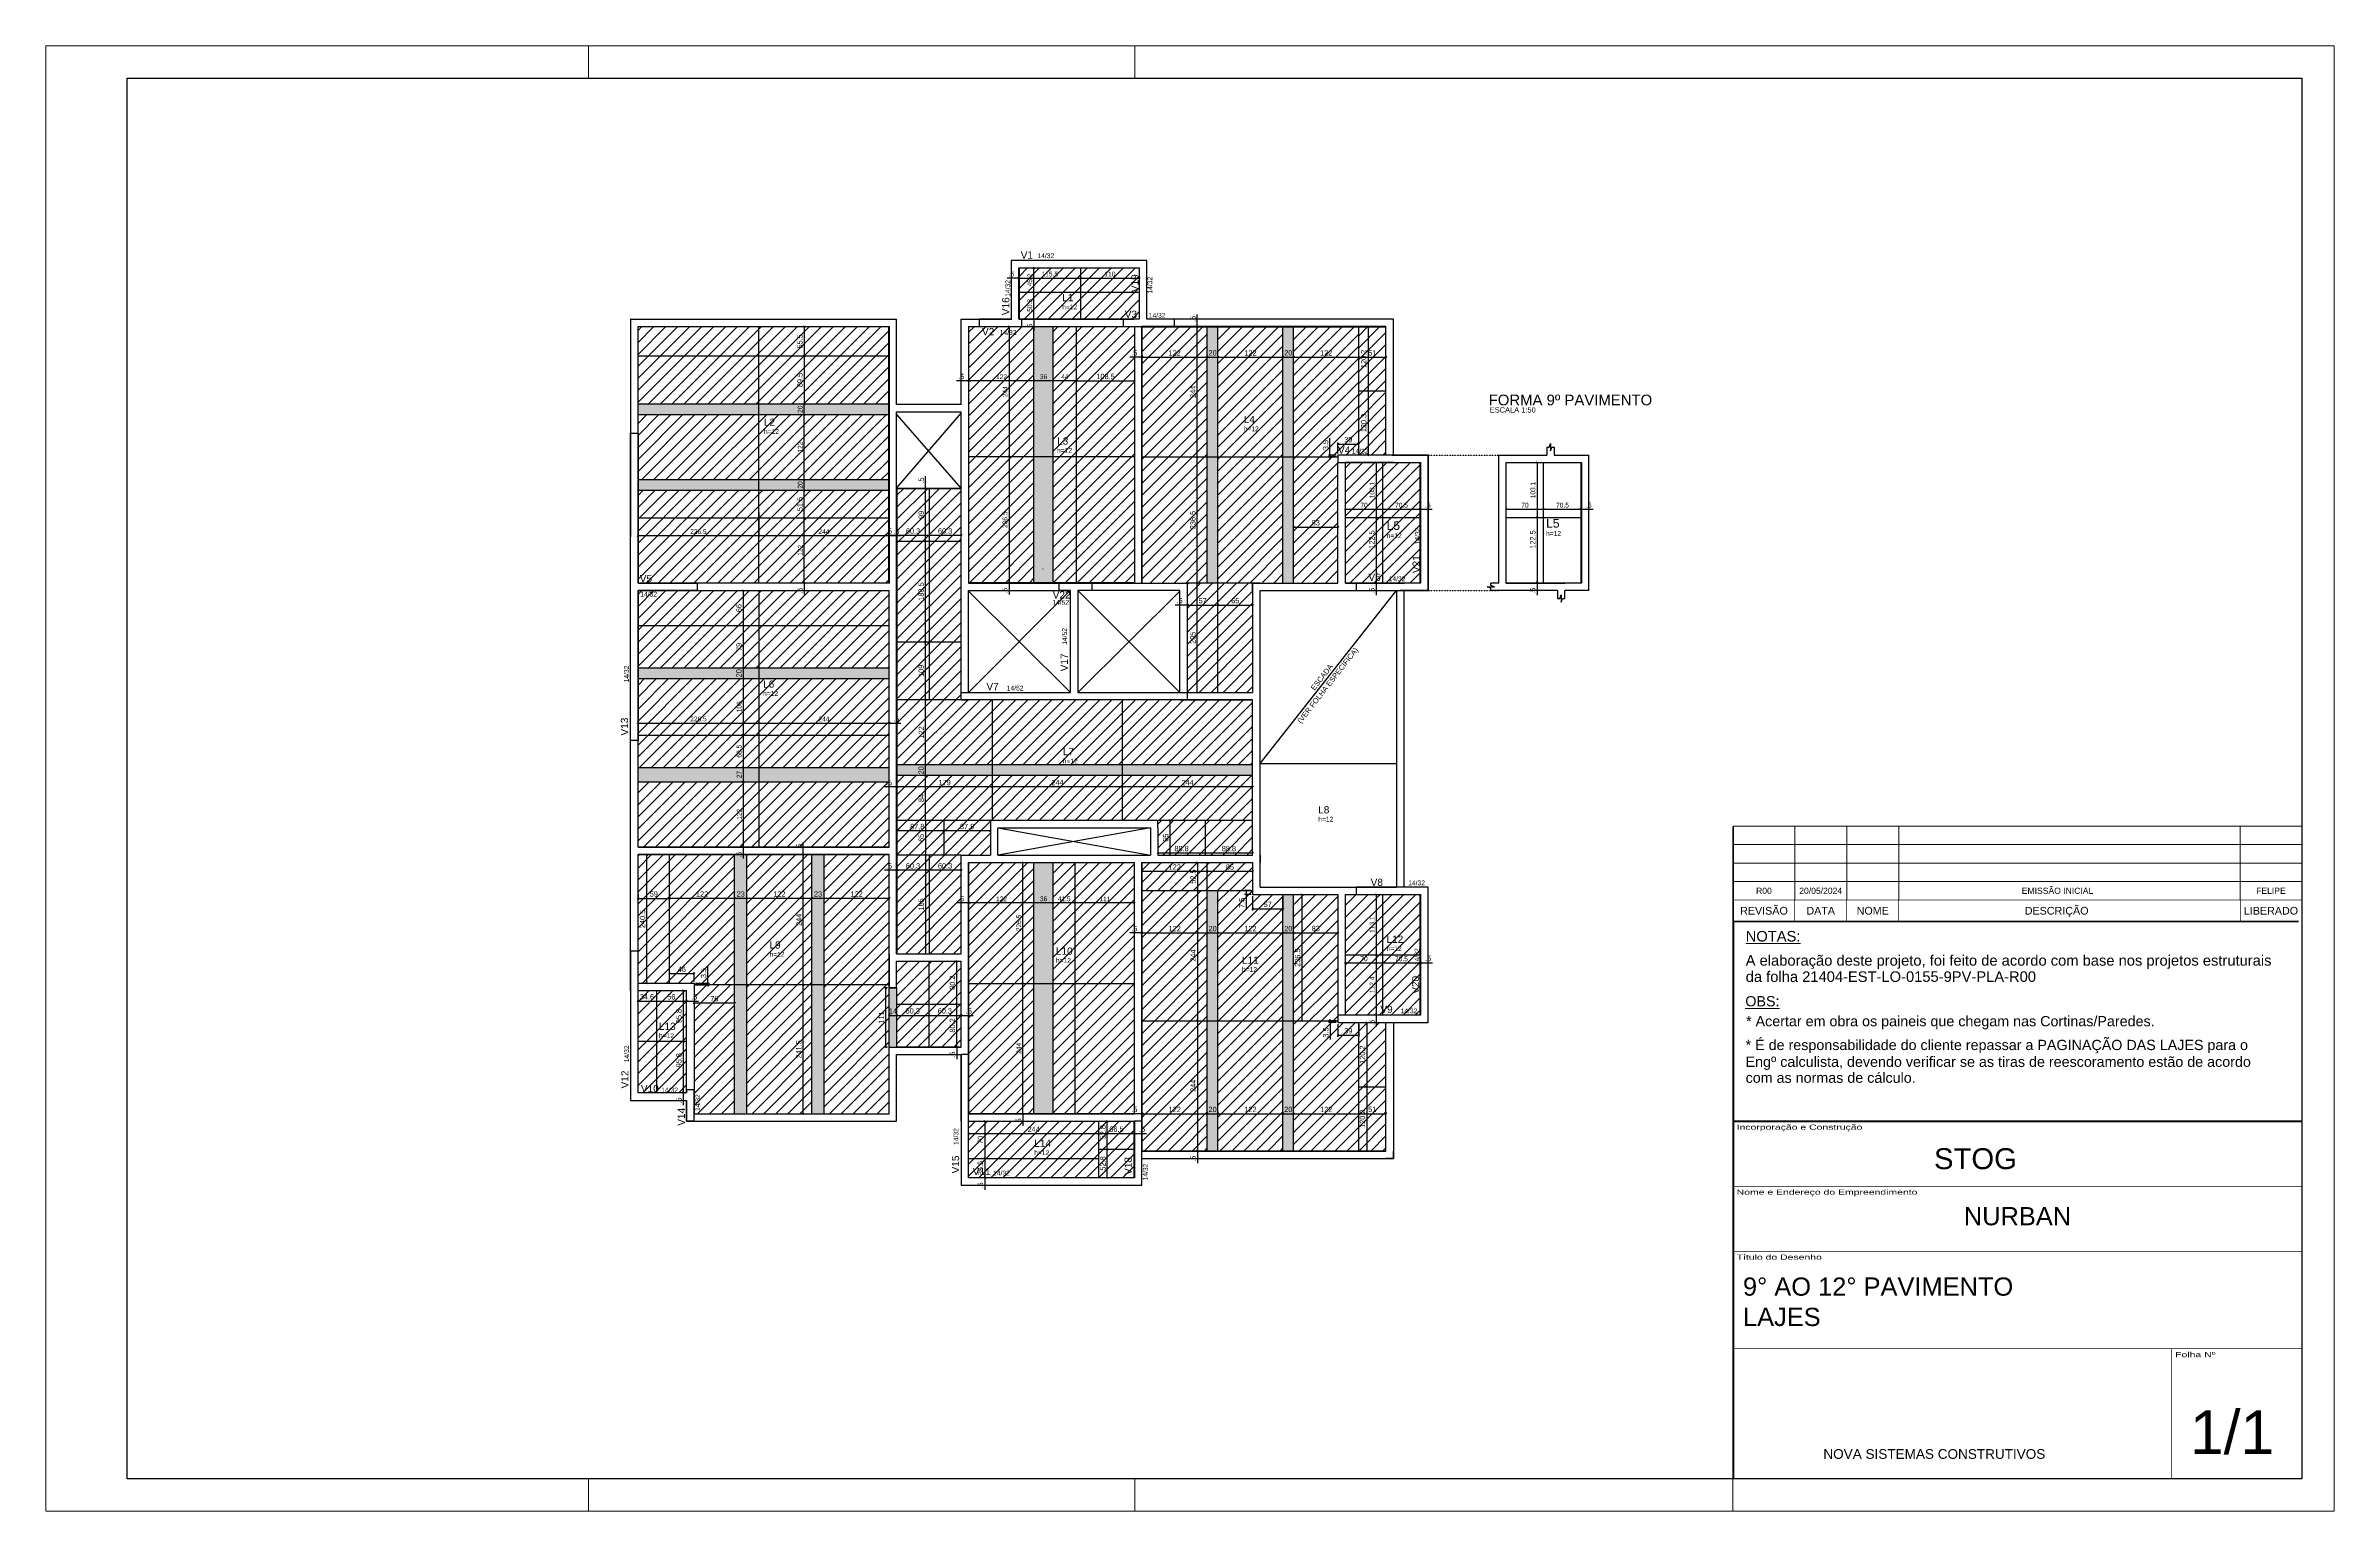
# Model space of a CAD drawing. Header units: millimetres. Extents: x 2519 to 6811, y 369 to 3117.
import ezdxf
from ezdxf.enums import TextEntityAlignment as Align

# ---------------------------------------------------------------- set-up
doc = ezdxf.new("R2010")
doc.units = ezdxf.units.MM
doc.linetypes.add('ESTILO_TQS_0002', pattern=[0.4, 0.1, -0.3])
for name, color, linetype in [('10', 252, 'Continuous'), ('3', 3, 'Continuous'), ('9', 8, 'Continuous'), ('COTA', 241, 'Continuous'), ('ES-VIGA', 3, 'Continuous'), ('L-D', 2, 'Continuous'), ('L-N', 4, 'Continuous'), ('Painéis', 200, 'Continuous'), ('VIG-D', 2, 'Continuous'), ('VIG-N', 4, 'Continuous')]:
    doc.layers.add(name, color=color, linetype=linetype)
for name, color, linetype, lineweight in [('CARIMBO', 255, 'Continuous', 9), ('FOLHA', 255, 'Continuous', 5), ('Folhas', 255, 'Continuous', 9), ('Hachura', 251, 'Continuous', 9), ('REAPROVEITAMENTO', 251, 'Continuous', 9)]:
    doc.layers.add(name, color=color, linetype=linetype, lineweight=lineweight)
doc.styles.add('ARIAL', font='arial.ttf')
doc.styles.add('COTA TECNICA', font='techl___.ttf', dxfattribs={"height": 10})
doc.styles.add('COTA TECNICA-50', font='techl___.ttf', dxfattribs={"height": 9})
doc.styles.add('Tecnologia', font='')
doc.styles.add('TQS_ARIAL', font='arial.ttf')
doc.styles.add('VERDANA', font='verdana.ttf', dxfattribs={"oblique": 15})
doc.styles.get('Tecnologia').set_extended_font_data('Forgotten Futurist')
doc.dimstyles.new('COTA PAINEL-50', dxfattribs={"dimtxt": 9, "dimasz": 3, "dimexe": 3, "dimexo": 3, "dimgap": 3, "dimtad": 1, "dimdec": 1, "dimzin": 12, "dimdsep": 46, "dimtxsty": 'COTA TECNICA-50', "dimblk1": 'OBLIQUE', "dimblk2": 'OBLIQUE', "dimsah": 1, "dimcen": 0.9, "dimclrd": 4, "dimclre": 4, "dimclrt": 240, "dimadec": 1, "dimazin": 3, "dimtfac": 1, "dimtdec": 1, "dimtmove": 0, "dimatfit": 3, "dimfxl": 1, "dimtolj": 1, "dimtzin": 12, "dimarcsym": 0})
doc.dimstyles.new('PAINEL', dxfattribs={"dimtxt": 10, "dimasz": 3, "dimexe": 3, "dimexo": 3, "dimgap": 3, "dimtad": 1, "dimdec": 1, "dimzin": 12, "dimdsep": 46, "dimtxsty": 'COTA TECNICA', "dimblk1": 'OBLIQUE', "dimblk2": 'OBLIQUE', "dimsah": 1, "dimcen": 0.9, "dimclrd": 4, "dimclre": 4, "dimclrt": 240, "dimadec": 1, "dimazin": 3, "dimtfac": 1, "dimtdec": 1, "dimtmove": 0, "dimatfit": 3, "dimfxl": 1, "dimtolj": 1, "dimtzin": 12, "dimarcsym": 0})

# ---------------------------------------------------------------- blocks, each defined once
blk = doc.blocks.new('Carimbo Laje')
at = {"layer": 'CARIMBO', "color": 30}
for points, const_width in [([(124981.9, 144853.7), (123684.7, 144853.7), (123684.7, 144038.4)], 4.45), ([(123684.7, 144705.5), (124981.9, 144705.5)], 1.48), ([(123684.7, 144557.3), (124981.9, 144557.3)], 1.48), ([(123684.7, 144334.9), (124981.9, 144334.9)], 1.48), ([(124685.4, 144038.4), (124685.4, 144334.9)], 1.48), ([(123684.7, 144038.4), (124981.9, 144038.4)], 1.48)]:
    blk.add_lwpolyline(points, dxfattribs=dict(at, const_width=const_width))
at = {"color": 0, "linetype": 'Continuous', "ltscale": 5, "style": 'ARIAL'}
blk.add_text('NOVA SISTEMAS CONSTRUTIVOS', height=22.118, dxfattribs=at).set_placement((123890.4, 144083.7))
at = {"color": 7, "style": 'ARIAL'}
blk.add_attdef('INCORPORAÇÃO_E_CONTRUÇÃO', text='', height=45.7, dxfattribs=at).set_placement((124364.7, 144777.9), align=Align.MIDDLE_CENTER)
blk.add_attdef('NOME_DA_OBRA', text='', height=41.5, dxfattribs=at).set_placement((124333.3, 144616.6), align=Align.CENTER)
for tag, p in [('PAVIMENTO', (123706.9, 144455.9)), ('TIPO_DE_PROJETO', (123706.9, 144386.8))]:
    blk.add_attdef(tag, p, '', height=41.5, dxfattribs=at)
at = {"color": 7, "style": 'ARIAL', "oblique": 10}
blk.add_attdef('FOLHA_Nº', text='', height=111.2, dxfattribs=at).set_placement((124832.8, 144149.1), align=Align.CENTER)
at = {"layer": 'CARIMBO', "color": 7, "style": 'VERDANA'}
blk.add_attdef('ENDEREÇO', text='', height=14.8, dxfattribs=at).set_placement((124333.3, 144572.1), align=Align.CENTER)
at = {"layer": 'Folhas', "style": 'Tecnologia', "width": 1.5}
for s, p in [('Incorporação e Construção', (123692.5, 144846.3)), ('Nome e Endereço do Empreendimento', (123692.5, 144698.1)), ('Título do Desenho', (123692.5, 144549.8)), ('Folha Nº', (124693.1, 144327.5))]:
    blk.add_text(s, height=11.86, dxfattribs=at).set_placement(p, align=Align.TOP_LEFT)
blk = doc.blocks.new('Revisão Carimbo')
at = {"color": 30}
for p, q in [((0, 155), (925, 155)), ((100, 35), (100, 155)), ((184.66, 35), (184.66, 155)), ((269.32, 35), (269.32, 155)), ((825, 35), (825, 155)), ((0, 125), (925, 125)), ((0, 95), (925, 95)), ((0, 65), (925, 65))]:
    blk.add_line(p, q, dxfattribs=at)
for points, const_width in [([(0, 0), (0, 155)], 3), ([(0, 0), (920, 0)], 3), ([(0, 35), (925, 35)], 1), ([(100, 35), (100, 0)], 1), ([(184.66, 35), (184.66, 0)], 1), ([(269.32, 35), (269.32, 0)], 1), ([(825, 35), (825, 0)], 1)]:
    blk.add_lwpolyline(points, dxfattribs=dict(at, const_width=const_width))
at = {"color": 7, "style": 'ARIAL'}
for s, p in [('REVISÃO', (50, 17.5)), ('DATA', (142.33, 17.5)), ('NOME', (226.99, 17.5)), ('DESCRIÇÃO', (526.27, 17.5)), ('LIBERADO', (875, 17.5))]:
    blk.add_text(s, height=12.5, dxfattribs=at).set_placement(p, align=Align.MIDDLE_CENTER)
at = {"layer": 'CARIMBO', "color": 7, "style": 'ARIAL'}
for tag, p in [('REVISÃO_03', (50, 140)), ('REVISÃO_02', (50, 110)), ('DATA', (142.33, 140)), ('DATA', (142.33, 110)), ('NOME', (226.99, 140)), ('NOME', (226.99, 110)), ('LIBERADO', (875, 140)), ('LIBERADO', (875, 110)), ('REVISÃO_01', (50, 80)), ('DATA', (142.33, 80)), ('NOME', (226.99, 80)), ('LIBERADO', (875, 80)), ('REVISÃO_00', (50, 50)), ('DATA', (142.33, 50)), ('NOME', (226.99, 50)), ('LIBERADO', (875, 50))]:
    blk.add_attdef(tag, text='', height=10, dxfattribs=at).set_placement(p, align=Align.MIDDLE_CENTER)
for p in [(279.32, 140), (279.32, 110), (279.32, 80), (279.32, 50)]:
    blk.add_attdef('DESCRIÇÃO', text='', height=10, dxfattribs=at).set_placement(p, align=Align.MIDDLE_LEFT)
blk = doc.blocks.new('_Oblique')
at = {"color": 0, "linetype": 'ByBlock', "lineweight": -2}
blk.add_line((-0.5, -0.5), (0.5, 0.5), dxfattribs=at)
blk = doc.blocks.new('*D107')
at = {"layer": 'COTA', "color": 4, "lineweight": -2, "transparency": 16777216}
for p, q in [((4560.2, 1077.3), (4557.2, 1077.3)), ((4560.2, 1077.3), (4560.7, 1077.3)), ((4560.7, 1077.3), (4583.3, 1077.3))]:
    blk.add_line(p, q, dxfattribs=at)
at = {"layer": 'Defpoints', "color": 0, "transparency": 16777216}
for p in [(4560.2, 1077.3), (4560.7, 1077.3), (4560.7, 1077.3)]:
    blk.add_point(p, dxfattribs=at)
at = {"layer": 'COTA', "color": 4, "lineweight": -2, "transparency": 16777216, "xscale": 3, "yscale": 3, "zscale": 3}
blk.add_blockref('_Oblique', (4560.2, 1077.3), dxfattribs=at)
at = {"layer": 'COTA', "color": 4, "lineweight": -2, "transparency": 16777216, "xscale": 3, "yscale": 3, "zscale": 3, "rotation": 180}
blk.add_blockref('_Oblique', (4560.7, 1077.3), dxfattribs=at)
at = {"layer": 'COTA', "color": 240, "transparency": 16777216, "insert": (4575, 1085.5), "char_height": 10, "attachment_point": 5, "style": 'COTA TECNICA'}
blk.add_mtext('\\A1;.5', dxfattribs=at)
blk = doc.blocks.new('*D108')
at = {"layer": 'COTA', "color": 4, "lineweight": -2, "transparency": 16777216}
for p, q in [((4279.9, 995), (4279.9, 998)), ((4279.9, 995), (4279.9, 994.5)), ((4279.9, 994.5), (4279.9, 971.8)), ((4282.8, 995), (4282.9, 995)), ((4282.8, 994.5), (4282.9, 994.5))]:
    blk.add_line(p, q, dxfattribs=at)
at = {"layer": 'Defpoints', "color": 0, "transparency": 16777216}
for p in [(4279.8, 995), (4279.8, 994.5), (4279.9, 994.5)]:
    blk.add_point(p, dxfattribs=at)
at = {"layer": 'COTA', "color": 4, "lineweight": -2, "transparency": 16777216, "xscale": 3, "yscale": 3, "zscale": 3}
for p, rotation in [((4279.9, 995), 270), ((4279.9, 994.5), 90)]:
    blk.add_blockref('_Oblique', p, dxfattribs=dict(at, rotation=rotation))
at = {"layer": 'COTA', "color": 240, "transparency": 16777216, "insert": (4271.7, 980.1), "char_height": 10, "attachment_point": 5, "rotation": 90, "style": 'COTA TECNICA'}
blk.add_mtext('\\A1;.5', dxfattribs=at)
blk = doc.blocks.new('*D110')
at = {"layer": 'COTA', "color": 4, "lineweight": -2, "transparency": 16777216}
blk.add_line((5014.1, 2232.4), (5013.9, 2110), dxfattribs=at)
at = {"layer": 'Defpoints', "color": 0, "transparency": 16777216}
for p in [(5014.1, 2232.4), (5013.9, 2110), (5013.9, 2110)]:
    blk.add_point(p, dxfattribs=at)
at = {"layer": 'COTA', "color": 4, "lineweight": -2, "transparency": 16777216, "xscale": 3, "yscale": 3, "zscale": 3}
for p, rotation in [((5014.1, 2232.4), 89.90396616237426), ((5013.9, 2110), 269.9039661623743)]:
    blk.add_blockref('_Oblique', p, dxfattribs=dict(at, rotation=rotation))
at = {"layer": 'COTA', "color": 240, "transparency": 16777216, "insert": (5005.9, 2191.2), "char_height": 10, "attachment_point": 5, "rotation": 89.904, "style": 'COTA TECNICA'}
blk.add_mtext('\\A1;122.5', dxfattribs=at)
blk = doc.blocks.new('*D111')
at = {"layer": 'COTA', "color": 4, "lineweight": -2, "transparency": 16777216}
for p, q in [((5013.9, 2110), (5013.9, 2113)), ((5013.9, 2110), (5013.9, 2109.5)), ((5013.9, 2109.5), (5013.9, 2086.8)), ((5016.9, 2110), (5016.9, 2110)), ((5016.9, 2109.5), (5016.9, 2109.5))]:
    blk.add_line(p, q, dxfattribs=at)
at = {"layer": 'Defpoints', "color": 0, "transparency": 16777216}
for p in [(5013.9, 2110), (5013.9, 2109.5), (5013.9, 2109.5)]:
    blk.add_point(p, dxfattribs=at)
at = {"layer": 'COTA', "color": 4, "lineweight": -2, "transparency": 16777216, "xscale": 3, "yscale": 3, "zscale": 3}
for p, rotation in [((5013.9, 2110), 270), ((5013.9, 2109.5), 90)]:
    blk.add_blockref('_Oblique', p, dxfattribs=dict(at, rotation=rotation))
at = {"layer": 'COTA', "color": 240, "transparency": 16777216, "insert": (5005.8, 2095.1), "char_height": 10, "attachment_point": 5, "rotation": 90, "style": 'COTA TECNICA'}
blk.add_mtext('\\A1;.5', dxfattribs=at)
blk = doc.blocks.new('*D112')
at = {"layer": 'COTA', "color": 4, "lineweight": -2, "transparency": 16777216}
for p, q in [((5315.7, 2110), (5315.7, 2113)), ((5315.7, 2110), (5315.7, 2109.5)), ((5315.7, 2109.5), (5315.7, 2086.8)), ((5318.7, 2110), (5318.7, 2110)), ((5318.7, 2109.5), (5318.7, 2109.5))]:
    blk.add_line(p, q, dxfattribs=at)
at = {"layer": 'Defpoints', "color": 0, "transparency": 16777216}
for p in [(5315.7, 2110), (5315.7, 2109.5), (5315.7, 2109.5)]:
    blk.add_point(p, dxfattribs=at)
at = {"layer": 'COTA', "color": 4, "lineweight": -2, "transparency": 16777216, "xscale": 3, "yscale": 3, "zscale": 3}
for p, rotation in [((5315.7, 2110), 270), ((5315.7, 2109.5), 90)]:
    blk.add_blockref('_Oblique', p, dxfattribs=dict(at, rotation=rotation))
at = {"layer": 'COTA', "color": 240, "transparency": 16777216, "insert": (5307.6, 2095.1), "char_height": 10, "attachment_point": 5, "rotation": 90, "style": 'COTA TECNICA'}
blk.add_mtext('\\A1;.5', dxfattribs=at)
blk = doc.blocks.new('*D113')
at = {"layer": 'COTA', "color": 4, "lineweight": -2, "transparency": 16777216}
blk.add_line((5315.9, 2232.4), (5315.7, 2110), dxfattribs=at)
at = {"layer": 'Defpoints', "color": 0, "transparency": 16777216}
for p in [(5315.9, 2232.4), (5315.7, 2110), (5315.7, 2110)]:
    blk.add_point(p, dxfattribs=at)
at = {"layer": 'COTA', "color": 4, "lineweight": -2, "transparency": 16777216, "xscale": 3, "yscale": 3, "zscale": 3}
for p, rotation in [((5315.9, 2232.4), 89.90396616237426), ((5315.7, 2110), 269.9039661623743)]:
    blk.add_blockref('_Oblique', p, dxfattribs=dict(at, rotation=rotation))
at = {"layer": 'COTA', "color": 240, "transparency": 16777216, "insert": (5307.8, 2191.2), "char_height": 10, "attachment_point": 5, "rotation": 89.904, "style": 'COTA TECNICA'}
blk.add_mtext('\\A1;122.5', dxfattribs=at)
blk = doc.blocks.new('*D164')
at = {"layer": 'COTA', "color": 4, "lineweight": -2, "transparency": 16777216}
for p, q in [((4325.5, 2590.5), (4325.5, 2346.5)), ((4323.1, 2346.5), (4322.5, 2346.5))]:
    blk.add_line(p, q, dxfattribs=at)
at = {"layer": 'Defpoints', "color": 0, "transparency": 16777216}
for p in [(4325.5, 2590.5), (4325.5, 2346.5), (4326.1, 2346.5)]:
    blk.add_point(p, dxfattribs=at)
at = {"layer": 'COTA', "color": 4, "lineweight": -2, "transparency": 16777216, "xscale": 3, "yscale": 3, "zscale": 3}
for p, rotation in [((4325.5, 2590.5), 90), ((4325.5, 2346.5), 270)]:
    blk.add_blockref('_Oblique', p, dxfattribs=dict(at, rotation=rotation))
at = {"layer": 'COTA', "color": 240, "transparency": 16777216, "insert": (4318, 2468.5), "char_height": 9, "attachment_point": 5, "rotation": 90, "style": 'COTA TECNICA-50'}
blk.add_mtext('\\A1;244', dxfattribs=at)
blk = doc.blocks.new('*D114')
at = {"layer": 'COTA', "color": 4, "lineweight": -2, "transparency": 16777216}
for p, q in [((4325.5, 2346.5), (4325.5, 2110)), ((4327.9, 2110), (4322.5, 2110))]:
    blk.add_line(p, q, dxfattribs=at)
at = {"layer": 'Defpoints', "color": 0, "transparency": 16777216}
for p in [(4325.5, 2346.5), (4325.5, 2110), (4330.9, 2110)]:
    blk.add_point(p, dxfattribs=at)
at = {"layer": 'COTA', "color": 4, "lineweight": -2, "transparency": 16777216, "xscale": 3, "yscale": 3, "zscale": 3}
for p, rotation in [((4325.5, 2346.5), 90), ((4325.5, 2110), 270)]:
    blk.add_blockref('_Oblique', p, dxfattribs=dict(at, rotation=rotation))
at = {"layer": 'COTA', "color": 240, "transparency": 16777216, "insert": (4317.8, 2228.2), "char_height": 9, "attachment_point": 5, "rotation": 90, "style": 'COTA TECNICA-50'}
blk.add_mtext('\\A1;236.5', dxfattribs=at)
blk = doc.blocks.new('*D4')
at = {"layer": 'COTA', "color": 4, "lineweight": -2, "transparency": 16777216}
blk.add_line((4452.2, 2488.8), (4408.2, 2488.8), dxfattribs=at)
at = {"layer": 'Defpoints', "color": 0, "transparency": 16777216}
for p in [(4408.2, 2488.8), (4408.2, 2488.8), (4452.2, 2488.8)]:
    blk.add_point(p, dxfattribs=at)
at = {"layer": 'COTA', "color": 4, "lineweight": -2, "transparency": 16777216, "xscale": 3, "yscale": 3, "zscale": 3, "rotation": 180}
blk.add_blockref('_Oblique', (4408.2, 2488.8), dxfattribs=at)
at = {"layer": 'COTA', "color": 4, "lineweight": -2, "transparency": 16777216, "xscale": 3, "yscale": 3, "zscale": 3}
blk.add_blockref('_Oblique', (4452.2, 2488.8), dxfattribs=at)
at = {"layer": 'COTA', "color": 240, "transparency": 16777216, "insert": (4430.2, 2496.4), "char_height": 9, "attachment_point": 5, "style": 'COTA TECNICA-50'}
blk.add_mtext('\\A1;44', dxfattribs=at)
blk = doc.blocks.new('*D5')
at = {"layer": 'COTA', "color": 4, "lineweight": -2, "transparency": 16777216}
blk.add_line((4408.2, 2488.8), (4372.2, 2488.8), dxfattribs=at)
at = {"layer": 'Defpoints', "color": 0, "transparency": 16777216}
for p in [(4372.2, 2488.8), (4372.2, 2488.8), (4408.2, 2488.8)]:
    blk.add_point(p, dxfattribs=at)
at = {"layer": 'COTA', "color": 4, "lineweight": -2, "transparency": 16777216, "xscale": 3, "yscale": 3, "zscale": 3, "rotation": 180}
blk.add_blockref('_Oblique', (4372.2, 2488.8), dxfattribs=at)
at = {"layer": 'COTA', "color": 4, "lineweight": -2, "transparency": 16777216, "xscale": 3, "yscale": 3, "zscale": 3}
blk.add_blockref('_Oblique', (4408.2, 2488.8), dxfattribs=at)
at = {"layer": 'COTA', "color": 240, "transparency": 16777216, "insert": (4390.2, 2496.5), "char_height": 9, "attachment_point": 5, "style": 'COTA TECNICA-50'}
blk.add_mtext('\\A1;36', dxfattribs=at)
blk = doc.blocks.new('*D6')
at = {"layer": 'COTA', "color": 4, "lineweight": -2, "transparency": 16777216}
blk.add_line((4372.2, 2488.8), (4250.2, 2488.8), dxfattribs=at)
at = {"layer": 'Defpoints', "color": 0, "transparency": 16777216}
for p in [(4250.2, 2488.8), (4250.2, 2488.8), (4372.2, 2488.8)]:
    blk.add_point(p, dxfattribs=at)
at = {"layer": 'COTA', "color": 4, "lineweight": -2, "transparency": 16777216, "xscale": 3, "yscale": 3, "zscale": 3, "rotation": 180}
blk.add_blockref('_Oblique', (4250.2, 2488.8), dxfattribs=at)
at = {"layer": 'COTA', "color": 4, "lineweight": -2, "transparency": 16777216, "xscale": 3, "yscale": 3, "zscale": 3}
blk.add_blockref('_Oblique', (4372.2, 2488.8), dxfattribs=at)
at = {"layer": 'COTA', "color": 240, "transparency": 16777216, "insert": (4311.2, 2496.4), "char_height": 9, "attachment_point": 5, "style": 'COTA TECNICA-50'}
blk.add_mtext('\\A1;122', dxfattribs=at)
blk = doc.blocks.new('*D7')
at = {"layer": 'COTA', "color": 4, "lineweight": -2, "transparency": 16777216}
for p, q in [((4249.7, 2488.8), (4228.1, 2488.8)), ((4250.2, 2488.8), (4249.7, 2488.8)), ((4250.2, 2488.8), (4253.2, 2488.8))]:
    blk.add_line(p, q, dxfattribs=at)
at = {"layer": 'Defpoints', "color": 0, "transparency": 16777216}
for p in [(4249.7, 2488.8), (4249.7, 2488.8), (4250.2, 2488.8)]:
    blk.add_point(p, dxfattribs=at)
at = {"layer": 'COTA', "color": 4, "lineweight": -2, "transparency": 16777216, "xscale": 3, "yscale": 3, "zscale": 3}
blk.add_blockref('_Oblique', (4249.7, 2488.8), dxfattribs=at)
at = {"layer": 'COTA', "color": 4, "lineweight": -2, "transparency": 16777216, "xscale": 3, "yscale": 3, "zscale": 3, "rotation": 180}
blk.add_blockref('_Oblique', (4250.2, 2488.8), dxfattribs=at)
at = {"layer": 'COTA', "color": 240, "transparency": 16777216, "insert": (4235.9, 2496.4), "char_height": 9, "attachment_point": 5, "style": 'COTA TECNICA-50'}
blk.add_mtext('\\A1;.5', dxfattribs=at)
blk = doc.blocks.new('*D8')
at = {"layer": 'COTA', "color": 4, "lineweight": -2, "transparency": 16777216}
for p, q in [((4325.5, 2110), (4325.5, 2113)), ((4325.5, 2110), (4325.5, 2109.5)), ((4325.5, 2109.5), (4325.5, 2087.9))]:
    blk.add_line(p, q, dxfattribs=at)
at = {"layer": 'Defpoints', "color": 0, "transparency": 16777216}
for p in [(4325.5, 2110), (4325.5, 2109.5), (4325.5, 2109.5)]:
    blk.add_point(p, dxfattribs=at)
at = {"layer": 'COTA', "color": 4, "lineweight": -2, "transparency": 16777216, "xscale": 3, "yscale": 3, "zscale": 3}
for p, rotation in [((4325.5, 2110), 270), ((4325.5, 2109.5), 90)]:
    blk.add_blockref('_Oblique', p, dxfattribs=dict(at, rotation=rotation))
at = {"layer": 'COTA', "color": 240, "transparency": 16777216, "insert": (4317.9, 2095.7), "char_height": 9, "attachment_point": 5, "rotation": 90, "style": 'COTA TECNICA-50'}
blk.add_mtext('\\A1;.5', dxfattribs=at)
blk = doc.blocks.new('*D115')
at = {"layer": 'COTA', "color": 4, "lineweight": -2, "transparency": 16777216}
for p, q in [((4349.9, 1359), (4348.3, 1359)), ((4351.3, 1115), (4351.3, 1359))]:
    blk.add_line(p, q, dxfattribs=at)
at = {"layer": 'Defpoints', "color": 0, "transparency": 16777216}
for p in [(4351.3, 1359), (4352.9, 1359), (4351.3, 1115)]:
    blk.add_point(p, dxfattribs=at)
at = {"layer": 'COTA', "color": 4, "lineweight": -2, "transparency": 16777216, "xscale": 3, "yscale": 3, "zscale": 3}
for p, rotation in [((4351.3, 1359), 90), ((4351.3, 1115), 270)]:
    blk.add_blockref('_Oblique', p, dxfattribs=dict(at, rotation=rotation))
at = {"layer": 'COTA', "color": 240, "transparency": 16777216, "insert": (4343.7, 1237), "char_height": 9, "attachment_point": 5, "rotation": 90, "style": 'COTA TECNICA-50'}
blk.add_mtext('\\A1;244', dxfattribs=at)
blk = doc.blocks.new('*D9')
at = {"layer": 'COTA', "color": 4, "lineweight": -2, "transparency": 16777216}
blk.add_line((4351.3, 1359), (4351.3, 1585.5), dxfattribs=at)
at = {"layer": 'Defpoints', "color": 0, "transparency": 16777216}
for p in [(4351.3, 1585.5), (4351.3, 1585.5), (4351.3, 1359)]:
    blk.add_point(p, dxfattribs=at)
at = {"layer": 'COTA', "color": 4, "lineweight": -2, "transparency": 16777216, "xscale": 3, "yscale": 3, "zscale": 3}
for p, rotation in [((4351.3, 1585.5), 90), ((4351.3, 1359), 270)]:
    blk.add_blockref('_Oblique', p, dxfattribs=dict(at, rotation=rotation))
at = {"layer": 'COTA', "color": 240, "transparency": 16777216, "insert": (4343.7, 1472.2), "char_height": 9, "attachment_point": 5, "rotation": 90, "style": 'COTA TECNICA-50'}
blk.add_mtext('\\A1;226.5', dxfattribs=at)
blk = doc.blocks.new('*D10')
at = {"layer": 'COTA', "color": 4, "lineweight": -2, "transparency": 16777216}
blk.add_line((4560.7, 1509.8), (4449.7, 1509.8), dxfattribs=at)
at = {"layer": 'Defpoints', "color": 0, "transparency": 16777216}
for p in [(4449.7, 1509.8), (4449.7, 1509.8), (4560.7, 1509.8)]:
    blk.add_point(p, dxfattribs=at)
at = {"layer": 'COTA', "color": 4, "lineweight": -2, "transparency": 16777216, "xscale": 3, "yscale": 3, "zscale": 3, "rotation": 180}
blk.add_blockref('_Oblique', (4449.7, 1509.8), dxfattribs=at)
at = {"layer": 'COTA', "color": 4, "lineweight": -2, "transparency": 16777216, "xscale": 3, "yscale": 3, "zscale": 3}
blk.add_blockref('_Oblique', (4560.7, 1509.8), dxfattribs=at)
at = {"layer": 'COTA', "color": 240, "transparency": 16777216, "insert": (4505.2, 1517.3), "char_height": 9, "attachment_point": 5, "style": 'COTA TECNICA-50'}
blk.add_mtext('\\A1;111', dxfattribs=at)
blk = doc.blocks.new('*D11')
at = {"layer": 'COTA', "color": 4, "lineweight": -2, "transparency": 16777216}
blk.add_line((4449.7, 1509.8), (4408.2, 1509.8), dxfattribs=at)
at = {"layer": 'Defpoints', "color": 0, "transparency": 16777216}
for p in [(4408.2, 1509.8), (4408.2, 1509.8), (4449.7, 1509.8)]:
    blk.add_point(p, dxfattribs=at)
at = {"layer": 'COTA', "color": 4, "lineweight": -2, "transparency": 16777216, "xscale": 3, "yscale": 3, "zscale": 3, "rotation": 180}
blk.add_blockref('_Oblique', (4408.2, 1509.8), dxfattribs=at)
at = {"layer": 'COTA', "color": 4, "lineweight": -2, "transparency": 16777216, "xscale": 3, "yscale": 3, "zscale": 3}
blk.add_blockref('_Oblique', (4449.7, 1509.8), dxfattribs=at)
at = {"layer": 'COTA', "color": 240, "transparency": 16777216, "insert": (4428.9, 1517.4), "char_height": 9, "attachment_point": 5, "style": 'COTA TECNICA-50'}
blk.add_mtext('\\A1;41.5', dxfattribs=at)
blk = doc.blocks.new('*D12')
at = {"layer": 'COTA', "color": 4, "lineweight": -2, "transparency": 16777216}
blk.add_line((4408.2, 1509.8), (4372.2, 1509.8), dxfattribs=at)
at = {"layer": 'Defpoints', "color": 0, "transparency": 16777216}
for p in [(4372.2, 1509.8), (4372.2, 1509.8), (4408.2, 1509.8)]:
    blk.add_point(p, dxfattribs=at)
at = {"layer": 'COTA', "color": 4, "lineweight": -2, "transparency": 16777216, "xscale": 3, "yscale": 3, "zscale": 3, "rotation": 180}
blk.add_blockref('_Oblique', (4372.2, 1509.8), dxfattribs=at)
at = {"layer": 'COTA', "color": 4, "lineweight": -2, "transparency": 16777216, "xscale": 3, "yscale": 3, "zscale": 3}
blk.add_blockref('_Oblique', (4408.2, 1509.8), dxfattribs=at)
at = {"layer": 'COTA', "color": 240, "transparency": 16777216, "insert": (4390.2, 1517.5), "char_height": 9, "attachment_point": 5, "style": 'COTA TECNICA-50'}
blk.add_mtext('\\A1;36', dxfattribs=at)
blk = doc.blocks.new('*D13')
at = {"layer": 'COTA', "color": 4, "lineweight": -2, "transparency": 16777216}
blk.add_line((4372.2, 1509.8), (4250.2, 1509.8), dxfattribs=at)
at = {"layer": 'Defpoints', "color": 0, "transparency": 16777216}
for p in [(4250.2, 1509.8), (4250.2, 1509.8), (4372.2, 1509.8)]:
    blk.add_point(p, dxfattribs=at)
at = {"layer": 'COTA', "color": 4, "lineweight": -2, "transparency": 16777216, "xscale": 3, "yscale": 3, "zscale": 3, "rotation": 180}
blk.add_blockref('_Oblique', (4250.2, 1509.8), dxfattribs=at)
at = {"layer": 'COTA', "color": 4, "lineweight": -2, "transparency": 16777216, "xscale": 3, "yscale": 3, "zscale": 3}
blk.add_blockref('_Oblique', (4372.2, 1509.8), dxfattribs=at)
at = {"layer": 'COTA', "color": 240, "transparency": 16777216, "insert": (4311.2, 1517.3), "char_height": 9, "attachment_point": 5, "style": 'COTA TECNICA-50'}
blk.add_mtext('\\A1;122', dxfattribs=at)
blk = doc.blocks.new('*D14')
at = {"layer": 'COTA', "color": 4, "lineweight": -2, "transparency": 16777216}
for p, q in [((4249.7, 1509.8), (4228.1, 1509.8)), ((4250.2, 1509.8), (4249.7, 1509.8)), ((4250.2, 1509.8), (4253.2, 1509.8))]:
    blk.add_line(p, q, dxfattribs=at)
at = {"layer": 'Defpoints', "color": 0, "transparency": 16777216}
for p in [(4249.7, 1509.8), (4249.7, 1509.8), (4250.2, 1509.8)]:
    blk.add_point(p, dxfattribs=at)
at = {"layer": 'COTA', "color": 4, "lineweight": -2, "transparency": 16777216, "xscale": 3, "yscale": 3, "zscale": 3}
blk.add_blockref('_Oblique', (4249.7, 1509.8), dxfattribs=at)
at = {"layer": 'COTA', "color": 4, "lineweight": -2, "transparency": 16777216, "xscale": 3, "yscale": 3, "zscale": 3, "rotation": 180}
blk.add_blockref('_Oblique', (4250.2, 1509.8), dxfattribs=at)
at = {"layer": 'COTA', "color": 240, "transparency": 16777216, "insert": (4235.9, 1517.4), "char_height": 9, "attachment_point": 5, "style": 'COTA TECNICA-50'}
blk.add_mtext('\\A1;.5', dxfattribs=at)
blk = doc.blocks.new('*D15')
at = {"layer": 'COTA', "color": 4, "lineweight": -2, "transparency": 16777216}
for p, q in [((4351.3, 1115), (4351.3, 1118)), ((4351.3, 1115), (4351.3, 1114.5)), ((4351.3, 1114.5), (4351.3, 1091.8))]:
    blk.add_line(p, q, dxfattribs=at)
at = {"layer": 'Defpoints', "color": 0, "transparency": 16777216}
for p in [(4351.3, 1115), (4351.3, 1114.5), (4351.3, 1114.5)]:
    blk.add_point(p, dxfattribs=at)
at = {"layer": 'COTA', "color": 4, "lineweight": -2, "transparency": 16777216, "xscale": 3, "yscale": 3, "zscale": 3}
for p, rotation in [((4351.3, 1115), 270), ((4351.3, 1114.5), 90)]:
    blk.add_blockref('_Oblique', p, dxfattribs=dict(at, rotation=rotation))
at = {"layer": 'COTA', "color": 240, "transparency": 16777216, "insert": (4343.2, 1100.2), "char_height": 10, "attachment_point": 5, "rotation": 90, "style": 'COTA TECNICA'}
blk.add_mtext('\\A1;.5', dxfattribs=at)
blk = doc.blocks.new('*D16')
at = {"layer": 'COTA', "color": 4, "lineweight": -2, "transparency": 16777216}
blk.add_line((4956.2, 2248), (5026.2, 2248), dxfattribs=at)
at = {"layer": 'Defpoints', "color": 0, "transparency": 16777216}
for p in [(4956.2, 2248), (5026.2, 2248), (5026.2, 2248)]:
    blk.add_point(p, dxfattribs=at)
at = {"layer": 'COTA', "color": 4, "lineweight": -2, "transparency": 16777216, "xscale": 3, "yscale": 3, "zscale": 3, "rotation": 180}
blk.add_blockref('_Oblique', (4956.2, 2248), dxfattribs=at)
at = {"layer": 'COTA', "color": 4, "lineweight": -2, "transparency": 16777216, "xscale": 3, "yscale": 3, "zscale": 3}
blk.add_blockref('_Oblique', (5026.2, 2248), dxfattribs=at)
at = {"layer": 'COTA', "color": 240, "transparency": 16777216, "insert": (4991.2, 2255.6), "char_height": 9, "attachment_point": 5, "style": 'COTA TECNICA-50'}
blk.add_mtext('\\A1;70', dxfattribs=at)
blk = doc.blocks.new('*D116')
at = {"layer": 'COTA', "color": 4, "lineweight": -2, "transparency": 16777216}
for p, q in [((5026.2, 2248), (5096.7, 2248)), ((5096.7, 2241), (5096.7, 2251))]:
    blk.add_line(p, q, dxfattribs=at)
at = {"layer": 'Defpoints', "color": 0, "transparency": 16777216}
for p in [(5026.2, 2248), (5096.7, 2248), (5096.7, 2238)]:
    blk.add_point(p, dxfattribs=at)
at = {"layer": 'COTA', "color": 4, "lineweight": -2, "transparency": 16777216, "xscale": 3, "yscale": 3, "zscale": 3, "rotation": 180}
blk.add_blockref('_Oblique', (5026.2, 2248), dxfattribs=at)
at = {"layer": 'COTA', "color": 4, "lineweight": -2, "transparency": 16777216, "xscale": 3, "yscale": 3, "zscale": 3}
blk.add_blockref('_Oblique', (5096.7, 2248), dxfattribs=at)
at = {"layer": 'COTA', "color": 240, "transparency": 16777216, "insert": (5061.4, 2255.6), "char_height": 9, "attachment_point": 5, "style": 'COTA TECNICA-50'}
blk.add_mtext('\\A1;70.5', dxfattribs=at)
blk = doc.blocks.new('*D17')
at = {"layer": 'COTA', "color": 4, "lineweight": -2, "transparency": 16777216}
for p, q in [((5096.7, 2248), (5093.7, 2248)), ((5096.7, 2248), (5097.2, 2248)), ((5097.2, 2248), (5118.8, 2248))]:
    blk.add_line(p, q, dxfattribs=at)
at = {"layer": 'Defpoints', "color": 0, "transparency": 16777216}
for p in [(5096.7, 2248), (5097.2, 2248), (5097.2, 2248)]:
    blk.add_point(p, dxfattribs=at)
at = {"layer": 'COTA', "color": 4, "lineweight": -2, "transparency": 16777216, "xscale": 3, "yscale": 3, "zscale": 3}
blk.add_blockref('_Oblique', (5096.7, 2248), dxfattribs=at)
at = {"layer": 'COTA', "color": 4, "lineweight": -2, "transparency": 16777216, "xscale": 3, "yscale": 3, "zscale": 3, "rotation": 180}
blk.add_blockref('_Oblique', (5097.2, 2248), dxfattribs=at)
at = {"layer": 'COTA', "color": 240, "transparency": 16777216, "insert": (5111, 2255.6), "char_height": 9, "attachment_point": 5, "style": 'COTA TECNICA-50'}
blk.add_mtext('\\A1;.5', dxfattribs=at)
blk = doc.blocks.new('*D18')
at = {"layer": 'COTA', "color": 4, "lineweight": -2, "transparency": 16777216}
for p, q in [((5013.9, 2335.5), (5013.9, 2232.4)), ((5016.9, 2232.4), (5016.9, 2232.4))]:
    blk.add_line(p, q, dxfattribs=at)
at = {"layer": 'Defpoints', "color": 0, "transparency": 16777216}
for p in [(5013.9, 2335.5), (5013.9, 2232.4), (5013.9, 2232.4)]:
    blk.add_point(p, dxfattribs=at)
at = {"layer": 'COTA', "color": 4, "lineweight": -2, "transparency": 16777216, "xscale": 3, "yscale": 3, "zscale": 3}
for p, rotation in [((5013.9, 2335.5), 90), ((5013.9, 2232.4), 270)]:
    blk.add_blockref('_Oblique', p, dxfattribs=dict(at, rotation=rotation))
at = {"layer": 'COTA', "color": 240, "transparency": 16777216, "insert": (5006.2, 2283.9), "char_height": 9, "attachment_point": 5, "rotation": 90, "style": 'COTA TECNICA-50'}
blk.add_mtext('\\A1;103.1', dxfattribs=at)
blk = doc.blocks.new('*D19')
at = {"layer": 'COTA', "color": 4, "lineweight": -2, "transparency": 16777216}
blk.add_line((4372, 2605), (4372, 2655.2), dxfattribs=at)
at = {"layer": 'Defpoints', "color": 0, "transparency": 16777216}
for p in [(4372, 2655.2), (4372, 2655.2), (4372, 2605)]:
    blk.add_point(p, dxfattribs=at)
at = {"layer": 'COTA', "color": 4, "lineweight": -2, "transparency": 16777216, "xscale": 3, "yscale": 3, "zscale": 3}
for p, rotation in [((4372, 2655.2), 90), ((4372, 2605), 270)]:
    blk.add_blockref('_Oblique', p, dxfattribs=dict(at, rotation=rotation))
at = {"layer": 'COTA', "color": 240, "transparency": 16777216, "insert": (4364.3, 2630.1), "char_height": 9, "attachment_point": 5, "rotation": 90, "style": 'COTA TECNICA-50'}
blk.add_mtext('\\A1;50.3', dxfattribs=at)
blk = doc.blocks.new('*D20')
at = {"layer": 'COTA', "color": 4, "lineweight": -2, "transparency": 16777216}
for p, q in [((4344.2, 2681.3), (4459.7, 2681.3)), ((4459.7, 2683.8), (4459.7, 2684.3))]:
    blk.add_line(p, q, dxfattribs=at)
at = {"layer": 'Defpoints', "color": 0, "transparency": 16777216}
for p in [(4344.2, 2681.3), (4459.7, 2681.3), (4459.7, 2680.8)]:
    blk.add_point(p, dxfattribs=at)
at = {"layer": 'COTA', "color": 4, "lineweight": -2, "transparency": 16777216, "xscale": 3, "yscale": 3, "zscale": 3, "rotation": 180}
blk.add_blockref('_Oblique', (4344.2, 2681.3), dxfattribs=at)
at = {"layer": 'COTA', "color": 4, "lineweight": -2, "transparency": 16777216, "xscale": 3, "yscale": 3, "zscale": 3}
blk.add_blockref('_Oblique', (4459.7, 2681.3), dxfattribs=at)
at = {"layer": 'COTA', "color": 240, "transparency": 16777216, "insert": (4401.9, 2688.9), "char_height": 9, "attachment_point": 5, "style": 'COTA TECNICA-50'}
blk.add_mtext('\\A1;115.5', dxfattribs=at)
blk = doc.blocks.new('*D21')
at = {"layer": 'COTA', "color": 4, "lineweight": -2, "transparency": 16777216}
blk.add_line((4459.7, 2681.3), (4569.7, 2681.3), dxfattribs=at)
at = {"layer": 'Defpoints', "color": 0, "transparency": 16777216}
for p in [(4459.7, 2681.3), (4569.7, 2681.3), (4569.7, 2681.3)]:
    blk.add_point(p, dxfattribs=at)
at = {"layer": 'COTA', "color": 4, "lineweight": -2, "transparency": 16777216, "xscale": 3, "yscale": 3, "zscale": 3, "rotation": 180}
blk.add_blockref('_Oblique', (4459.7, 2681.3), dxfattribs=at)
at = {"layer": 'COTA', "color": 4, "lineweight": -2, "transparency": 16777216, "xscale": 3, "yscale": 3, "zscale": 3}
blk.add_blockref('_Oblique', (4569.7, 2681.3), dxfattribs=at)
at = {"layer": 'COTA', "color": 240, "transparency": 16777216, "insert": (4514.7, 2688.9), "char_height": 9, "attachment_point": 5, "style": 'COTA TECNICA-50'}
blk.add_mtext('\\A1;110', dxfattribs=at)
blk = doc.blocks.new('*D22')
at = {"layer": 'COTA', "color": 4, "lineweight": -2, "transparency": 16777216}
for p, q in [((4372, 2605), (4372, 2608)), ((4372, 2605), (4372, 2604.5)), ((4372, 2604.5), (4372, 2582.9))]:
    blk.add_line(p, q, dxfattribs=at)
at = {"layer": 'Defpoints', "color": 0, "transparency": 16777216}
for p in [(4372, 2605), (4372, 2604.5), (4372, 2604.5)]:
    blk.add_point(p, dxfattribs=at)
at = {"layer": 'COTA', "color": 4, "lineweight": -2, "transparency": 16777216, "xscale": 3, "yscale": 3, "zscale": 3}
for p, rotation in [((4372, 2605), 270), ((4372, 2604.5), 90)]:
    blk.add_blockref('_Oblique', p, dxfattribs=dict(at, rotation=rotation))
at = {"layer": 'COTA', "color": 240, "transparency": 16777216, "insert": (4364.4, 2590.7), "char_height": 9, "attachment_point": 5, "rotation": 90, "style": 'COTA TECNICA-50'}
blk.add_mtext('\\A1;.5', dxfattribs=at)
blk = doc.blocks.new('*D23')
at = {"layer": 'COTA', "color": 4, "lineweight": -2, "transparency": 16777216}
for p, q in [((4343.7, 2681.3), (4322.1, 2681.3)), ((4344.2, 2681.3), (4343.7, 2681.3)), ((4344.2, 2681.3), (4347.2, 2681.3))]:
    blk.add_line(p, q, dxfattribs=at)
at = {"layer": 'Defpoints', "color": 0, "transparency": 16777216}
for p in [(4343.7, 2681.3), (4343.7, 2681.3), (4344.2, 2681.3)]:
    blk.add_point(p, dxfattribs=at)
at = {"layer": 'COTA', "color": 4, "lineweight": -2, "transparency": 16777216, "xscale": 3, "yscale": 3, "zscale": 3}
blk.add_blockref('_Oblique', (4343.7, 2681.3), dxfattribs=at)
at = {"layer": 'COTA', "color": 4, "lineweight": -2, "transparency": 16777216, "xscale": 3, "yscale": 3, "zscale": 3, "rotation": 180}
blk.add_blockref('_Oblique', (4344.2, 2681.3), dxfattribs=at)
at = {"layer": 'COTA', "color": 240, "transparency": 16777216, "insert": (4329.9, 2688.9), "char_height": 9, "attachment_point": 5, "style": 'COTA TECNICA-50'}
blk.add_mtext('\\A1;.5', dxfattribs=at)
blk = doc.blocks.new('*D24')
at = {"layer": 'COTA', "color": 4, "lineweight": -2, "transparency": 16777216}
blk.add_line((4372, 2655.2), (4372, 2700.5), dxfattribs=at)
at = {"layer": 'Defpoints', "color": 0, "transparency": 16777216}
for p in [(4372, 2700.5), (4372, 2700.5), (4372, 2655.2)]:
    blk.add_point(p, dxfattribs=at)
at = {"layer": 'COTA', "color": 4, "lineweight": -2, "transparency": 16777216, "xscale": 3, "yscale": 3, "zscale": 3}
for p, rotation in [((4372, 2700.5), 90), ((4372, 2655.2), 270)]:
    blk.add_blockref('_Oblique', p, dxfattribs=dict(at, rotation=rotation))
at = {"layer": 'COTA', "color": 240, "transparency": 16777216, "insert": (4364.4, 2677.9), "char_height": 9, "attachment_point": 5, "rotation": 90, "style": 'COTA TECNICA-50'}
blk.add_mtext('\\A1;45.2', dxfattribs=at)
blk = doc.blocks.new('*D25')
at = {"layer": 'COTA', "color": 4, "lineweight": -2, "transparency": 16777216}
blk.add_line((4279.8, 1100.5), (4279.8, 1030.5), dxfattribs=at)
at = {"layer": 'Defpoints', "color": 0, "transparency": 16777216}
for p in [(4279.8, 1100.5), (4279.8, 1030.5), (4279.8, 1030.5)]:
    blk.add_point(p, dxfattribs=at)
at = {"layer": 'COTA', "color": 4, "lineweight": -2, "transparency": 16777216, "xscale": 3, "yscale": 3, "zscale": 3}
for p, rotation in [((4279.8, 1100.5), 90), ((4279.8, 1030.5), 270)]:
    blk.add_blockref('_Oblique', p, dxfattribs=dict(at, rotation=rotation))
at = {"layer": 'COTA', "color": 240, "transparency": 16777216, "insert": (4271.7, 1065.5), "char_height": 10, "attachment_point": 5, "rotation": 90, "style": 'COTA TECNICA'}
blk.add_mtext('\\A1;70', dxfattribs=at)
blk = doc.blocks.new('*D26')
at = {"layer": 'COTA', "color": 4, "lineweight": -2, "transparency": 16777216}
for p, q in [((4279.9, 1030.5), (4279.9, 995)), ((4282.8, 1030.5), (4282.9, 1030.5)), ((4282.8, 995), (4282.9, 995))]:
    blk.add_line(p, q, dxfattribs=at)
at = {"layer": 'Defpoints', "color": 0, "transparency": 16777216}
for p in [(4279.8, 1030.5), (4279.8, 995), (4279.9, 995)]:
    blk.add_point(p, dxfattribs=at)
at = {"layer": 'COTA', "color": 4, "lineweight": -2, "transparency": 16777216, "xscale": 3, "yscale": 3, "zscale": 3}
for p, rotation in [((4279.9, 1030.5), 90), ((4279.9, 995), 270)]:
    blk.add_blockref('_Oblique', p, dxfattribs=dict(at, rotation=rotation))
at = {"layer": 'COTA', "color": 240, "transparency": 16777216, "insert": (4271.6, 1012.7), "char_height": 10, "attachment_point": 5, "rotation": 90, "style": 'COTA TECNICA'}
blk.add_mtext('\\A1;35.5', dxfattribs=at)
blk = doc.blocks.new('*D117')
at = {"layer": 'COTA', "color": 4, "lineweight": -2, "transparency": 16777216}
for p, q in [((4249.7, 1077.3), (4493.7, 1077.3)), ((4249.7, 1076.1), (4249.7, 1074.3)), ((4493.7, 1075.1), (4493.7, 1080.3))]:
    blk.add_line(p, q, dxfattribs=at)
at = {"layer": 'Defpoints', "color": 0, "transparency": 16777216}
for p in [(4249.7, 1079.1), (4493.7, 1077.3), (4493.7, 1072.1)]:
    blk.add_point(p, dxfattribs=at)
at = {"layer": 'COTA', "color": 4, "lineweight": -2, "transparency": 16777216, "xscale": 3, "yscale": 3, "zscale": 3, "rotation": 180}
blk.add_blockref('_Oblique', (4249.7, 1077.3), dxfattribs=at)
at = {"layer": 'COTA', "color": 4, "lineweight": -2, "transparency": 16777216, "xscale": 3, "yscale": 3, "zscale": 3}
blk.add_blockref('_Oblique', (4493.7, 1077.3), dxfattribs=at)
at = {"layer": 'COTA', "color": 240, "transparency": 16777216, "insert": (4371.7, 1085.4), "char_height": 10, "attachment_point": 5, "style": 'COTA TECNICA'}
blk.add_mtext('\\A1;244', dxfattribs=at)
blk = doc.blocks.new('*D118')
at = {"layer": 'COTA', "color": 4, "lineweight": -2, "transparency": 16777216}
for p, q in [((4493.7, 1077.3), (4560.2, 1077.3)), ((4493.7, 1074.7), (4493.7, 1074.3)), ((4560.2, 1080.3), (4560.2, 1074.3))]:
    blk.add_line(p, q, dxfattribs=at)
at = {"layer": 'Defpoints', "color": 0, "transparency": 16777216}
for p in [(4493.7, 1077.7), (4560.2, 1083.3), (4560.2, 1077.3)]:
    blk.add_point(p, dxfattribs=at)
at = {"layer": 'COTA', "color": 4, "lineweight": -2, "transparency": 16777216, "xscale": 3, "yscale": 3, "zscale": 3, "rotation": 180}
blk.add_blockref('_Oblique', (4493.7, 1077.3), dxfattribs=at)
at = {"layer": 'COTA', "color": 4, "lineweight": -2, "transparency": 16777216, "xscale": 3, "yscale": 3, "zscale": 3}
blk.add_blockref('_Oblique', (4560.2, 1077.3), dxfattribs=at)
at = {"layer": 'COTA', "color": 240, "transparency": 16777216, "insert": (4526.9, 1085.5), "char_height": 10, "attachment_point": 5, "style": 'COTA TECNICA'}
blk.add_mtext('\\A1;66.5', dxfattribs=at)
blk = doc.blocks.new('*D119')
at = {"layer": 'COTA', "color": 4, "lineweight": -2, "transparency": 16777216}
for p, q in [((5013.9, 1412.4), (5013.9, 1300)), ((5011.4, 1300), (5010.9, 1300))]:
    blk.add_line(p, q, dxfattribs=at)
at = {"layer": 'Defpoints', "color": 0, "transparency": 16777216}
for p in [(5013.9, 1412.4), (5013.9, 1300), (5014.4, 1300)]:
    blk.add_point(p, dxfattribs=at)
at = {"layer": 'COTA', "color": 4, "lineweight": -2, "transparency": 16777216, "xscale": 3, "yscale": 3, "zscale": 3}
for p, rotation in [((5013.9, 1412.4), 90), ((5013.9, 1300), 270)]:
    blk.add_blockref('_Oblique', p, dxfattribs=dict(at, rotation=rotation))
at = {"layer": 'COTA', "color": 240, "transparency": 16777216, "insert": (5006.3, 1356.2), "char_height": 9, "attachment_point": 5, "rotation": 90, "style": 'COTA TECNICA-50'}
blk.add_mtext('\\A1;112.4', dxfattribs=at)
blk = doc.blocks.new('*D27')
at = {"layer": 'COTA', "color": 4, "lineweight": -2, "transparency": 16777216}
for p, q in [((5013.9, 1300), (5013.9, 1303)), ((5013.9, 1300), (5013.9, 1299.5)), ((5013.9, 1299.5), (5013.9, 1277.9))]:
    blk.add_line(p, q, dxfattribs=at)
at = {"layer": 'Defpoints', "color": 0, "transparency": 16777216}
for p in [(5013.9, 1300), (5013.9, 1299.5), (5013.9, 1299.5)]:
    blk.add_point(p, dxfattribs=at)
at = {"layer": 'COTA', "color": 4, "lineweight": -2, "transparency": 16777216, "xscale": 3, "yscale": 3, "zscale": 3}
for p, rotation in [((5013.9, 1300), 270), ((5013.9, 1299.5), 90)]:
    blk.add_blockref('_Oblique', p, dxfattribs=dict(at, rotation=rotation))
at = {"layer": 'COTA', "color": 240, "transparency": 16777216, "insert": (5006.3, 1285.7), "char_height": 9, "attachment_point": 5, "rotation": 90, "style": 'COTA TECNICA-50'}
blk.add_mtext('\\A1;.5', dxfattribs=at)
blk = doc.blocks.new('*D28')
at = {"layer": 'COTA', "color": 4, "lineweight": -2, "transparency": 16777216}
blk.add_line((4956.2, 1397.5), (5026.2, 1397.5), dxfattribs=at)
at = {"layer": 'Defpoints', "color": 0, "transparency": 16777216}
for p in [(4956.2, 1397.5), (5026.2, 1397.5), (5026.2, 1397.5)]:
    blk.add_point(p, dxfattribs=at)
at = {"layer": 'COTA', "color": 4, "lineweight": -2, "transparency": 16777216, "xscale": 3, "yscale": 3, "zscale": 3, "rotation": 180}
blk.add_blockref('_Oblique', (4956.2, 1397.5), dxfattribs=at)
at = {"layer": 'COTA', "color": 4, "lineweight": -2, "transparency": 16777216, "xscale": 3, "yscale": 3, "zscale": 3}
blk.add_blockref('_Oblique', (5026.2, 1397.5), dxfattribs=at)
at = {"layer": 'COTA', "color": 240, "transparency": 16777216, "insert": (4991.2, 1405), "char_height": 9, "attachment_point": 5, "style": 'COTA TECNICA-50'}
blk.add_mtext('\\A1;70', dxfattribs=at)
blk = doc.blocks.new('*D29')
at = {"layer": 'COTA', "color": 4, "lineweight": -2, "transparency": 16777216}
for p, q in [((5026.2, 1397.5), (5096.7, 1397.5)), ((5096.7, 1394.5), (5096.7, 1394.5))]:
    blk.add_line(p, q, dxfattribs=at)
at = {"layer": 'Defpoints', "color": 0, "transparency": 16777216}
for p in [(5026.2, 1397.5), (5096.7, 1397.5), (5096.7, 1397.5)]:
    blk.add_point(p, dxfattribs=at)
at = {"layer": 'COTA', "color": 4, "lineweight": -2, "transparency": 16777216, "xscale": 3, "yscale": 3, "zscale": 3, "rotation": 180}
blk.add_blockref('_Oblique', (5026.2, 1397.5), dxfattribs=at)
at = {"layer": 'COTA', "color": 4, "lineweight": -2, "transparency": 16777216, "xscale": 3, "yscale": 3, "zscale": 3}
blk.add_blockref('_Oblique', (5096.7, 1397.5), dxfattribs=at)
at = {"layer": 'COTA', "color": 240, "transparency": 16777216, "insert": (5061.4, 1405), "char_height": 9, "attachment_point": 5, "style": 'COTA TECNICA-50'}
blk.add_mtext('\\A1;70.5', dxfattribs=at)
blk = doc.blocks.new('*D30')
at = {"layer": 'COTA', "color": 4, "lineweight": -2, "transparency": 16777216}
for p, q in [((5013.9, 1525.5), (5013.9, 1412.4)), ((5016.9, 1412.4), (5016.9, 1412.4))]:
    blk.add_line(p, q, dxfattribs=at)
at = {"layer": 'Defpoints', "color": 0, "transparency": 16777216}
for p in [(5013.9, 1525.5), (5013.9, 1412.4), (5013.9, 1412.4)]:
    blk.add_point(p, dxfattribs=at)
at = {"layer": 'COTA', "color": 4, "lineweight": -2, "transparency": 16777216, "xscale": 3, "yscale": 3, "zscale": 3}
for p, rotation in [((5013.9, 1525.5), 90), ((5013.9, 1412.4), 270)]:
    blk.add_blockref('_Oblique', p, dxfattribs=dict(at, rotation=rotation))
at = {"layer": 'COTA', "color": 240, "transparency": 16777216, "insert": (5006.2, 1469), "char_height": 9, "attachment_point": 5, "rotation": 90, "style": 'COTA TECNICA-50'}
blk.add_mtext('\\A1;113.1', dxfattribs=at)
blk = doc.blocks.new('*D31')
at = {"layer": 'COTA', "color": 4, "lineweight": -2, "transparency": 16777216}
for p, q in [((3941.3, 2110), (3941.3, 2232)), ((3944.3, 2110), (3944.3, 2110))]:
    blk.add_line(p, q, dxfattribs=at)
at = {"layer": 'Defpoints', "color": 0, "transparency": 16777216}
for p in [(3941.3, 2232), (3941.3, 2232), (3941.3, 2110)]:
    blk.add_point(p, dxfattribs=at)
at = {"layer": 'COTA', "color": 4, "lineweight": -2, "transparency": 16777216, "xscale": 3, "yscale": 3, "zscale": 3}
for p, rotation in [((3941.3, 2232), 90), ((3941.3, 2110), 270)]:
    blk.add_blockref('_Oblique', p, dxfattribs=dict(at, rotation=rotation))
at = {"layer": 'COTA', "color": 240, "transparency": 16777216, "insert": (3933.8, 2171), "char_height": 9, "attachment_point": 5, "rotation": 90, "style": 'COTA TECNICA-50'}
blk.add_mtext('\\A1;122', dxfattribs=at)
blk = doc.blocks.new('*D32')
at = {"layer": 'COTA', "color": 4, "lineweight": -2, "transparency": 16777216}
for p, q in [((3941.3, 2283.5), (3941.3, 2303.5)), ((3944.3, 2283.5), (3944.3, 2283.5))]:
    blk.add_line(p, q, dxfattribs=at)
at = {"layer": 'Defpoints', "color": 0, "transparency": 16777216}
for p in [(3941.3, 2303.5), (3941.3, 2303.5), (3941.3, 2283.5)]:
    blk.add_point(p, dxfattribs=at)
at = {"layer": 'COTA', "color": 4, "lineweight": -2, "transparency": 16777216, "xscale": 3, "yscale": 3, "zscale": 3}
for p, rotation in [((3941.3, 2303.5), 90), ((3941.3, 2283.5), 270)]:
    blk.add_blockref('_Oblique', p, dxfattribs=dict(at, rotation=rotation))
at = {"layer": 'COTA', "color": 240, "transparency": 16777216, "insert": (3933.7, 2293.5), "char_height": 9, "attachment_point": 5, "rotation": 90, "style": 'COTA TECNICA-50'}
blk.add_mtext('\\A1;20', dxfattribs=at)
blk = doc.blocks.new('*D33')
at = {"layer": 'COTA', "color": 4, "lineweight": -2, "transparency": 16777216}
for p, q in [((3941.3, 2303.5), (3941.3, 2425.5)), ((3944.3, 2425.5), (3944.3, 2425.5))]:
    blk.add_line(p, q, dxfattribs=at)
at = {"layer": 'Defpoints', "color": 0, "transparency": 16777216}
for p in [(3941.3, 2425.5), (3941.3, 2425.5), (3941.3, 2303.5)]:
    blk.add_point(p, dxfattribs=at)
at = {"layer": 'COTA', "color": 4, "lineweight": -2, "transparency": 16777216, "xscale": 3, "yscale": 3, "zscale": 3}
for p, rotation in [((3941.3, 2425.5), 90), ((3941.3, 2303.5), 270)]:
    blk.add_blockref('_Oblique', p, dxfattribs=dict(at, rotation=rotation))
at = {"layer": 'COTA', "color": 240, "transparency": 16777216, "insert": (3933.8, 2364.5), "char_height": 9, "attachment_point": 5, "rotation": 90, "style": 'COTA TECNICA-50'}
blk.add_mtext('\\A1;122', dxfattribs=at)
blk = doc.blocks.new('*D34')
at = {"layer": 'COTA', "color": 4, "lineweight": -2, "transparency": 16777216}
for p, q in [((3941.3, 2110), (3941.3, 2113)), ((3941.3, 2110), (3941.3, 2109.5)), ((3941.3, 2109.5), (3941.3, 2087.9))]:
    blk.add_line(p, q, dxfattribs=at)
at = {"layer": 'Defpoints', "color": 0, "transparency": 16777216}
for p in [(3941.3, 2110), (3941.3, 2109.5), (3941.3, 2109.5)]:
    blk.add_point(p, dxfattribs=at)
at = {"layer": 'COTA', "color": 4, "lineweight": -2, "transparency": 16777216, "xscale": 3, "yscale": 3, "zscale": 3}
for p, rotation in [((3941.3, 2110), 270), ((3941.3, 2109.5), 90)]:
    blk.add_blockref('_Oblique', p, dxfattribs=dict(at, rotation=rotation))
at = {"layer": 'COTA', "color": 240, "transparency": 16777216, "insert": (3933.7, 2095.7), "char_height": 9, "attachment_point": 5, "rotation": 90, "style": 'COTA TECNICA-50'}
blk.add_mtext('\\A1;.5', dxfattribs=at)
blk = doc.blocks.new('*D120')
at = {"layer": 'COTA', "color": 4, "lineweight": -2, "transparency": 16777216}
for p, q in [((3856.2, 2241.8), (3856.2, 2195.5)), ((3629.7, 2198.5), (3856.2, 2198.5))]:
    blk.add_line(p, q, dxfattribs=at)
at = {"layer": 'Defpoints', "color": 0, "transparency": 16777216}
for p in [(3856.2, 2244.8), (3629.7, 2198.5), (3856.2, 2198.5)]:
    blk.add_point(p, dxfattribs=at)
at = {"layer": 'COTA', "color": 4, "lineweight": -2, "transparency": 16777216, "xscale": 3, "yscale": 3, "zscale": 3, "rotation": 180}
blk.add_blockref('_Oblique', (3629.7, 2198.5), dxfattribs=at)
at = {"layer": 'COTA', "color": 4, "lineweight": -2, "transparency": 16777216, "xscale": 3, "yscale": 3, "zscale": 3}
blk.add_blockref('_Oblique', (3856.2, 2198.5), dxfattribs=at)
at = {"layer": 'COTA', "color": 240, "transparency": 16777216, "insert": (3742.9, 2206.1), "char_height": 9, "attachment_point": 5, "style": 'COTA TECNICA-50'}
blk.add_mtext('\\A1;226.5', dxfattribs=at)
blk = doc.blocks.new('*D121')
at = {"layer": 'COTA', "color": 4, "lineweight": -2, "transparency": 16777216}
for p, q in [((4100.2, 2241.8), (4100.2, 2195.5)), ((3856.2, 2198.5), (4100.2, 2198.5))]:
    blk.add_line(p, q, dxfattribs=at)
at = {"layer": 'Defpoints', "color": 0, "transparency": 16777216}
for p in [(4100.2, 2244.8), (3856.2, 2198.5), (4100.2, 2198.5)]:
    blk.add_point(p, dxfattribs=at)
at = {"layer": 'COTA', "color": 4, "lineweight": -2, "transparency": 16777216, "xscale": 3, "yscale": 3, "zscale": 3, "rotation": 180}
blk.add_blockref('_Oblique', (3856.2, 2198.5), dxfattribs=at)
at = {"layer": 'COTA', "color": 4, "lineweight": -2, "transparency": 16777216, "xscale": 3, "yscale": 3, "zscale": 3}
blk.add_blockref('_Oblique', (4100.2, 2198.5), dxfattribs=at)
at = {"layer": 'COTA', "color": 240, "transparency": 16777216, "insert": (3978.2, 2206.1), "char_height": 9, "attachment_point": 5, "style": 'COTA TECNICA-50'}
blk.add_mtext('\\A1;244', dxfattribs=at)
blk = doc.blocks.new('*D35')
at = {"layer": 'COTA', "color": 4, "lineweight": -2, "transparency": 16777216}
for p, q in [((4100.2, 2198.5), (4097.2, 2198.5)), ((4100.2, 2198.5), (4100.7, 2198.5)), ((4100.7, 2198.5), (4122.3, 2198.5))]:
    blk.add_line(p, q, dxfattribs=at)
at = {"layer": 'Defpoints', "color": 0, "transparency": 16777216}
for p in [(4100.2, 2198.5), (4100.7, 2198.5), (4100.7, 2198.5)]:
    blk.add_point(p, dxfattribs=at)
at = {"layer": 'COTA', "color": 4, "lineweight": -2, "transparency": 16777216, "xscale": 3, "yscale": 3, "zscale": 3}
blk.add_blockref('_Oblique', (4100.2, 2198.5), dxfattribs=at)
at = {"layer": 'COTA', "color": 4, "lineweight": -2, "transparency": 16777216, "xscale": 3, "yscale": 3, "zscale": 3, "rotation": 180}
blk.add_blockref('_Oblique', (4100.7, 2198.5), dxfattribs=at)
at = {"layer": 'COTA', "color": 240, "transparency": 16777216, "insert": (4114.5, 2206.1), "char_height": 9, "attachment_point": 5, "style": 'COTA TECNICA-50'}
blk.add_mtext('\\A1;.5', dxfattribs=at)
blk = doc.blocks.new('*D36')
at = {"layer": 'COTA', "color": 4, "lineweight": -2, "transparency": 16777216}
for p, q in [((3941.3, 2232), (3941.3, 2283.5)), ((3944.3, 2283.5), (3944.3, 2283.5)), ((3944.3, 2232), (3944.3, 2232))]:
    blk.add_line(p, q, dxfattribs=at)
at = {"layer": 'Defpoints', "color": 0, "transparency": 16777216}
for p in [(3941.3, 2283.5), (3941.3, 2283.5), (3941.3, 2232)]:
    blk.add_point(p, dxfattribs=at)
at = {"layer": 'COTA', "color": 4, "lineweight": -2, "transparency": 16777216, "xscale": 3, "yscale": 3, "zscale": 3}
for p, rotation in [((3941.3, 2283.5), 90), ((3941.3, 2232), 270)]:
    blk.add_blockref('_Oblique', p, dxfattribs=dict(at, rotation=rotation))
at = {"layer": 'COTA', "color": 240, "transparency": 16777216, "insert": (3933.2, 2257.7), "char_height": 10, "attachment_point": 5, "rotation": 90, "style": 'COTA TECNICA'}
blk.add_mtext('\\A1;51.5', dxfattribs=at)
blk = doc.blocks.new('*D37')
at = {"layer": 'COTA', "color": 4, "lineweight": -2, "transparency": 16777216}
blk.add_line((3856.2, 1847.1), (4100.2, 1847.1), dxfattribs=at)
at = {"layer": 'Defpoints', "color": 0, "transparency": 16777216}
for p in [(3856.2, 1847.1), (4100.2, 1847.1), (4100.2, 1847.1)]:
    blk.add_point(p, dxfattribs=at)
at = {"layer": 'COTA', "color": 4, "lineweight": -2, "transparency": 16777216, "xscale": 3, "yscale": 3, "zscale": 3, "rotation": 180}
blk.add_blockref('_Oblique', (3856.2, 1847.1), dxfattribs=at)
at = {"layer": 'COTA', "color": 4, "lineweight": -2, "transparency": 16777216, "xscale": 3, "yscale": 3, "zscale": 3}
blk.add_blockref('_Oblique', (4100.2, 1847.1), dxfattribs=at)
at = {"layer": 'COTA', "color": 240, "transparency": 16777216, "insert": (3978.2, 1854.6), "char_height": 9, "attachment_point": 5, "style": 'COTA TECNICA-50'}
blk.add_mtext('\\A1;244', dxfattribs=at)
blk = doc.blocks.new('*D38')
at = {"layer": 'COTA', "color": 4, "lineweight": -2, "transparency": 16777216}
for p, q in [((4100.2, 1847.1), (4097.2, 1847.1)), ((4100.2, 1847.1), (4100.7, 1847.1)), ((4100.7, 1847.1), (4122.3, 1847.1))]:
    blk.add_line(p, q, dxfattribs=at)
at = {"layer": 'Defpoints', "color": 0, "transparency": 16777216}
for p in [(4100.2, 1847.1), (4100.7, 1847.1), (4100.7, 1847.1)]:
    blk.add_point(p, dxfattribs=at)
at = {"layer": 'COTA', "color": 4, "lineweight": -2, "transparency": 16777216, "xscale": 3, "yscale": 3, "zscale": 3}
blk.add_blockref('_Oblique', (4100.2, 1847.1), dxfattribs=at)
at = {"layer": 'COTA', "color": 4, "lineweight": -2, "transparency": 16777216, "xscale": 3, "yscale": 3, "zscale": 3, "rotation": 180}
blk.add_blockref('_Oblique', (4100.7, 1847.1), dxfattribs=at)
at = {"layer": 'COTA', "color": 240, "transparency": 16777216, "insert": (4114.5, 1854.7), "char_height": 9, "attachment_point": 5, "style": 'COTA TECNICA-50'}
blk.add_mtext('\\A1;.5', dxfattribs=at)
blk = doc.blocks.new('*D39')
at = {"layer": 'COTA', "color": 4, "lineweight": -2, "transparency": 16777216}
for p, q in [((3826.9, 1930.5), (3826.9, 1824.5)), ((3828, 1824.5), (3823.9, 1824.5))]:
    blk.add_line(p, q, dxfattribs=at)
at = {"layer": 'Defpoints', "color": 0, "transparency": 16777216}
for p in [(3826.9, 1930.5), (3826.9, 1824.5), (3831, 1824.5)]:
    blk.add_point(p, dxfattribs=at)
at = {"layer": 'COTA', "color": 4, "lineweight": -2, "transparency": 16777216, "xscale": 3, "yscale": 3, "zscale": 3}
for p, rotation in [((3826.9, 1930.5), 90), ((3826.9, 1824.5), 270)]:
    blk.add_blockref('_Oblique', p, dxfattribs=dict(at, rotation=rotation))
at = {"layer": 'COTA', "color": 240, "transparency": 16777216, "insert": (3819.3, 1877.5), "char_height": 9, "attachment_point": 5, "rotation": 90, "style": 'COTA TECNICA-50'}
blk.add_mtext('\\A1;106', dxfattribs=at)
blk = doc.blocks.new('*D40')
at = {"layer": 'COTA', "color": 4, "lineweight": -2, "transparency": 16777216}
for p, q in [((3826.9, 1824.5), (3826.9, 1764)), ((3828, 1764), (3823.9, 1764))]:
    blk.add_line(p, q, dxfattribs=at)
at = {"layer": 'Defpoints', "color": 0, "transparency": 16777216}
for p in [(3826.9, 1824.5), (3826.9, 1764), (3831, 1764)]:
    blk.add_point(p, dxfattribs=at)
at = {"layer": 'COTA', "color": 4, "lineweight": -2, "transparency": 16777216, "xscale": 3, "yscale": 3, "zscale": 3}
for p, rotation in [((3826.9, 1824.5), 90), ((3826.9, 1764), 270)]:
    blk.add_blockref('_Oblique', p, dxfattribs=dict(at, rotation=rotation))
at = {"layer": 'COTA', "color": 240, "transparency": 16777216, "insert": (3819.3, 1794.2), "char_height": 9, "attachment_point": 5, "rotation": 90, "style": 'COTA TECNICA-50'}
blk.add_mtext('\\A1;60.5', dxfattribs=at)
blk = doc.blocks.new('*D41')
at = {"layer": 'COTA', "color": 4, "lineweight": -2, "transparency": 16777216}
for p, q in [((3826.9, 1764), (3826.9, 1737)), ((3829.9, 1764), (3829.9, 1764)), ((3828, 1737), (3823.9, 1737))]:
    blk.add_line(p, q, dxfattribs=at)
at = {"layer": 'Defpoints', "color": 0, "transparency": 16777216}
for p in [(3826.9, 1764), (3826.9, 1737), (3831, 1737)]:
    blk.add_point(p, dxfattribs=at)
at = {"layer": 'COTA', "color": 4, "lineweight": -2, "transparency": 16777216, "xscale": 3, "yscale": 3, "zscale": 3}
for p, rotation in [((3826.9, 1764), 90), ((3826.9, 1737), 270)]:
    blk.add_blockref('_Oblique', p, dxfattribs=dict(at, rotation=rotation))
at = {"layer": 'COTA', "color": 240, "transparency": 16777216, "insert": (3819.3, 1750.5), "char_height": 9, "attachment_point": 5, "rotation": 90, "style": 'COTA TECNICA-50'}
blk.add_mtext('\\A1;27', dxfattribs=at)
blk = doc.blocks.new('*D42')
at = {"layer": 'COTA', "color": 4, "lineweight": -2, "transparency": 16777216}
for p, q in [((3826.9, 1737), (3826.9, 1615)), ((3828, 1615), (3823.9, 1615))]:
    blk.add_line(p, q, dxfattribs=at)
at = {"layer": 'Defpoints', "color": 0, "transparency": 16777216}
for p in [(3826.9, 1737), (3826.9, 1615), (3831, 1615)]:
    blk.add_point(p, dxfattribs=at)
at = {"layer": 'COTA', "color": 4, "lineweight": -2, "transparency": 16777216, "xscale": 3, "yscale": 3, "zscale": 3}
for p, rotation in [((3826.9, 1737), 90), ((3826.9, 1615), 270)]:
    blk.add_blockref('_Oblique', p, dxfattribs=dict(at, rotation=rotation))
at = {"layer": 'COTA', "color": 240, "transparency": 16777216, "insert": (3819.3, 1676), "char_height": 9, "attachment_point": 5, "rotation": 90, "style": 'COTA TECNICA-50'}
blk.add_mtext('\\A1;122', dxfattribs=at)
blk = doc.blocks.new('*D43')
at = {"layer": 'COTA', "color": 4, "lineweight": -2, "transparency": 16777216}
blk.add_line((3629.7, 1847.1), (3856.2, 1847.1), dxfattribs=at)
at = {"layer": 'Defpoints', "color": 0, "transparency": 16777216}
for p in [(3629.7, 1847.1), (3856.2, 1847.1), (3856.2, 1847.1)]:
    blk.add_point(p, dxfattribs=at)
at = {"layer": 'COTA', "color": 4, "lineweight": -2, "transparency": 16777216, "xscale": 3, "yscale": 3, "zscale": 3, "rotation": 180}
blk.add_blockref('_Oblique', (3629.7, 1847.1), dxfattribs=at)
at = {"layer": 'COTA', "color": 4, "lineweight": -2, "transparency": 16777216, "xscale": 3, "yscale": 3, "zscale": 3}
blk.add_blockref('_Oblique', (3856.2, 1847.1), dxfattribs=at)
at = {"layer": 'COTA', "color": 240, "transparency": 16777216, "insert": (3742.9, 1854.7), "char_height": 9, "attachment_point": 5, "style": 'COTA TECNICA-50'}
blk.add_mtext('\\A1;226.5', dxfattribs=at)
blk = doc.blocks.new('*D44')
at = {"layer": 'COTA', "color": 4, "lineweight": -2, "transparency": 16777216}
for p, q in [((3826.9, 1615), (3826.9, 1618)), ((3826.9, 1615), (3826.9, 1614.5)), ((3826.9, 1614.5), (3826.9, 1592.9))]:
    blk.add_line(p, q, dxfattribs=at)
at = {"layer": 'Defpoints', "color": 0, "transparency": 16777216}
for p in [(3826.9, 1615), (3826.9, 1614.5), (3826.9, 1614.5)]:
    blk.add_point(p, dxfattribs=at)
at = {"layer": 'COTA', "color": 4, "lineweight": -2, "transparency": 16777216, "xscale": 3, "yscale": 3, "zscale": 3}
for p, rotation in [((3826.9, 1615), 270), ((3826.9, 1614.5), 90)]:
    blk.add_blockref('_Oblique', p, dxfattribs=dict(at, rotation=rotation))
at = {"layer": 'COTA', "color": 240, "transparency": 16777216, "insert": (3819.3, 1600.7), "char_height": 9, "attachment_point": 5, "rotation": 90, "style": 'COTA TECNICA-50'}
blk.add_mtext('\\A1;.5', dxfattribs=at)
blk = doc.blocks.new('*D45')
at = {"layer": 'COTA', "color": 4, "lineweight": -2, "transparency": 16777216}
for p, q in [((3629.7, 1526.5), (3629.7, 1515.3)), ((3629.7, 1518.3), (3688.7, 1518.3)), ((3688.7, 1526.5), (3688.7, 1515.3))]:
    blk.add_line(p, q, dxfattribs=at)
at = {"layer": 'Defpoints', "color": 0, "transparency": 16777216}
for p in [(3629.7, 1529.5), (3688.7, 1529.5), (3688.7, 1518.3)]:
    blk.add_point(p, dxfattribs=at)
at = {"layer": 'COTA', "color": 4, "lineweight": -2, "transparency": 16777216, "xscale": 3, "yscale": 3, "zscale": 3, "rotation": 180}
blk.add_blockref('_Oblique', (3629.7, 1518.3), dxfattribs=at)
at = {"layer": 'COTA', "color": 4, "lineweight": -2, "transparency": 16777216, "xscale": 3, "yscale": 3, "zscale": 3}
blk.add_blockref('_Oblique', (3688.7, 1518.3), dxfattribs=at)
at = {"layer": 'COTA', "color": 240, "transparency": 16777216, "insert": (3659.2, 1526.5), "char_height": 10, "attachment_point": 5, "style": 'COTA TECNICA'}
blk.add_mtext('\\A1;59', dxfattribs=at)
blk = doc.blocks.new('*D46')
at = {"layer": 'COTA', "color": 4, "lineweight": -2, "transparency": 16777216}
blk.add_line((4100.7, 1518.3), (3978.7, 1518.3), dxfattribs=at)
at = {"layer": 'Defpoints', "color": 0, "transparency": 16777216}
for p in [(3978.7, 1518.3), (3978.7, 1518.3), (4100.7, 1518.3)]:
    blk.add_point(p, dxfattribs=at)
at = {"layer": 'COTA', "color": 4, "lineweight": -2, "transparency": 16777216, "xscale": 3, "yscale": 3, "zscale": 3, "rotation": 180}
blk.add_blockref('_Oblique', (3978.7, 1518.3), dxfattribs=at)
at = {"layer": 'COTA', "color": 4, "lineweight": -2, "transparency": 16777216, "xscale": 3, "yscale": 3, "zscale": 3}
blk.add_blockref('_Oblique', (4100.7, 1518.3), dxfattribs=at)
at = {"layer": 'COTA', "color": 240, "transparency": 16777216, "insert": (4039.7, 1526.4), "char_height": 10, "attachment_point": 5, "style": 'COTA TECNICA'}
blk.add_mtext('\\A1;122', dxfattribs=at)
blk = doc.blocks.new('*D47')
at = {"layer": 'COTA', "color": 4, "lineweight": -2, "transparency": 16777216}
blk.add_line((3978.7, 1518.3), (3955.7, 1518.3), dxfattribs=at)
at = {"layer": 'Defpoints', "color": 0, "transparency": 16777216}
for p in [(3955.7, 1518.3), (3955.7, 1518.3), (3978.7, 1518.3)]:
    blk.add_point(p, dxfattribs=at)
at = {"layer": 'COTA', "color": 4, "lineweight": -2, "transparency": 16777216, "xscale": 3, "yscale": 3, "zscale": 3, "rotation": 180}
blk.add_blockref('_Oblique', (3955.7, 1518.3), dxfattribs=at)
at = {"layer": 'COTA', "color": 4, "lineweight": -2, "transparency": 16777216, "xscale": 3, "yscale": 3, "zscale": 3}
blk.add_blockref('_Oblique', (3978.7, 1518.3), dxfattribs=at)
at = {"layer": 'COTA', "color": 240, "transparency": 16777216, "insert": (3967.2, 1526.6), "char_height": 10, "attachment_point": 5, "style": 'COTA TECNICA'}
blk.add_mtext('\\A1;23', dxfattribs=at)
blk = doc.blocks.new('*D48')
at = {"layer": 'COTA', "color": 4, "lineweight": -2, "transparency": 16777216}
blk.add_line((3955.7, 1518.3), (3833.7, 1518.3), dxfattribs=at)
at = {"layer": 'Defpoints', "color": 0, "transparency": 16777216}
for p in [(3833.7, 1518.3), (3833.7, 1518.3), (3955.7, 1518.3)]:
    blk.add_point(p, dxfattribs=at)
at = {"layer": 'COTA', "color": 4, "lineweight": -2, "transparency": 16777216, "xscale": 3, "yscale": 3, "zscale": 3, "rotation": 180}
blk.add_blockref('_Oblique', (3833.7, 1518.3), dxfattribs=at)
at = {"layer": 'COTA', "color": 4, "lineweight": -2, "transparency": 16777216, "xscale": 3, "yscale": 3, "zscale": 3}
blk.add_blockref('_Oblique', (3955.7, 1518.3), dxfattribs=at)
at = {"layer": 'COTA', "color": 240, "transparency": 16777216, "insert": (3894.7, 1526.4), "char_height": 10, "attachment_point": 5, "style": 'COTA TECNICA'}
blk.add_mtext('\\A1;122', dxfattribs=at)
blk = doc.blocks.new('*D49')
at = {"layer": 'COTA', "color": 4, "lineweight": -2, "transparency": 16777216}
blk.add_line((3833.7, 1518.3), (3810.7, 1518.3), dxfattribs=at)
at = {"layer": 'Defpoints', "color": 0, "transparency": 16777216}
for p in [(3810.7, 1518.3), (3810.7, 1518.3), (3833.7, 1518.3)]:
    blk.add_point(p, dxfattribs=at)
at = {"layer": 'COTA', "color": 4, "lineweight": -2, "transparency": 16777216, "xscale": 3, "yscale": 3, "zscale": 3, "rotation": 180}
blk.add_blockref('_Oblique', (3810.7, 1518.3), dxfattribs=at)
at = {"layer": 'COTA', "color": 4, "lineweight": -2, "transparency": 16777216, "xscale": 3, "yscale": 3, "zscale": 3}
blk.add_blockref('_Oblique', (3833.7, 1518.3), dxfattribs=at)
at = {"layer": 'COTA', "color": 240, "transparency": 16777216, "insert": (3822.2, 1526.6), "char_height": 10, "attachment_point": 5, "style": 'COTA TECNICA'}
blk.add_mtext('\\A1;23', dxfattribs=at)
blk = doc.blocks.new('*D50')
at = {"layer": 'COTA', "color": 4, "lineweight": -2, "transparency": 16777216}
for p, q in [((3810.7, 1518.3), (3688.7, 1518.3)), ((3688.7, 1517.8), (3688.7, 1515.3))]:
    blk.add_line(p, q, dxfattribs=at)
at = {"layer": 'Defpoints', "color": 0, "transparency": 16777216}
for p in [(3688.7, 1520.8), (3688.7, 1518.3), (3810.7, 1518.3)]:
    blk.add_point(p, dxfattribs=at)
at = {"layer": 'COTA', "color": 4, "lineweight": -2, "transparency": 16777216, "xscale": 3, "yscale": 3, "zscale": 3, "rotation": 180}
blk.add_blockref('_Oblique', (3688.7, 1518.3), dxfattribs=at)
at = {"layer": 'COTA', "color": 4, "lineweight": -2, "transparency": 16777216, "xscale": 3, "yscale": 3, "zscale": 3}
blk.add_blockref('_Oblique', (3810.7, 1518.3), dxfattribs=at)
at = {"layer": 'COTA', "color": 240, "transparency": 16777216, "insert": (3749.7, 1526.4), "char_height": 10, "attachment_point": 5, "style": 'COTA TECNICA'}
blk.add_mtext('\\A1;122', dxfattribs=at)
blk = doc.blocks.new('*D122')
at = {"layer": 'COTA', "color": 4, "lineweight": -2, "transparency": 16777216}
for p, q in [((3760.7, 1359.5), (3760.7, 1391.1)), ((3737.7, 1359.5), (3763.7, 1359.5)), ((3737.7, 1356), (3763.7, 1356)), ((3760.7, 1356), (3760.7, 1359.5)), ((3760.7, 1356), (3760.7, 1353))]:
    blk.add_line(p, q, dxfattribs=at)
at = {"layer": 'Defpoints', "color": 0, "transparency": 16777216}
for p in [(3734.7, 1359.5), (3734.7, 1356), (3760.7, 1359.5)]:
    blk.add_point(p, dxfattribs=at)
at = {"layer": 'COTA', "color": 4, "lineweight": -2, "transparency": 16777216, "xscale": 3, "yscale": 3, "zscale": 3}
for p, rotation in [((3760.7, 1359.5), 270), ((3760.7, 1356), 90)]:
    blk.add_blockref('_Oblique', p, dxfattribs=dict(at, rotation=rotation))
at = {"layer": 'COTA', "color": 240, "transparency": 16777216, "insert": (3752.5, 1378.3), "char_height": 10, "attachment_point": 5, "rotation": 90, "style": 'COTA TECNICA'}
blk.add_mtext('\\A1;3.5', dxfattribs=at)
blk = doc.blocks.new('*D123')
at = {"layer": 'COTA', "color": 4, "lineweight": -2, "transparency": 16777216}
for p, q in [((3688.7, 1362.5), (3688.7, 1380)), ((3734.7, 1377), (3688.7, 1377)), ((3734.7, 1362.5), (3734.7, 1380))]:
    blk.add_line(p, q, dxfattribs=at)
at = {"layer": 'Defpoints', "color": 0, "transparency": 16777216}
for p in [(3688.7, 1377), (3688.7, 1359.5), (3734.7, 1359.5)]:
    blk.add_point(p, dxfattribs=at)
at = {"layer": 'COTA', "color": 4, "lineweight": -2, "transparency": 16777216, "xscale": 3, "yscale": 3, "zscale": 3, "rotation": 180}
blk.add_blockref('_Oblique', (3688.7, 1377), dxfattribs=at)
at = {"layer": 'COTA', "color": 4, "lineweight": -2, "transparency": 16777216, "xscale": 3, "yscale": 3, "zscale": 3}
blk.add_blockref('_Oblique', (3734.7, 1377), dxfattribs=at)
at = {"layer": 'COTA', "color": 240, "transparency": 16777216, "insert": (3711.7, 1385.1), "char_height": 10, "attachment_point": 5, "style": 'COTA TECNICA'}
blk.add_mtext('\\A1;46', dxfattribs=at)
blk = doc.blocks.new('*D124')
at = {"layer": 'COTA', "color": 4, "lineweight": -2, "transparency": 16777216}
blk.add_line((3939.3, 1114.5), (3939.3, 1356), dxfattribs=at)
at = {"layer": 'Defpoints', "color": 0, "transparency": 16777216}
for p in [(3939.3, 1356), (3939.3, 1356), (3939.3, 1114.5)]:
    blk.add_point(p, dxfattribs=at)
at = {"layer": 'COTA', "color": 4, "lineweight": -2, "transparency": 16777216, "xscale": 3, "yscale": 3, "zscale": 3}
for p, rotation in [((3939.3, 1356), 90), ((3939.3, 1114.5), 270)]:
    blk.add_blockref('_Oblique', p, dxfattribs=dict(at, rotation=rotation))
at = {"layer": 'COTA', "color": 240, "transparency": 16777216, "insert": (3931.2, 1235.2), "char_height": 10, "attachment_point": 5, "rotation": 90, "style": 'COTA TECNICA'}
blk.add_mtext('\\A1;241.5', dxfattribs=at)
blk = doc.blocks.new('*D125')
at = {"layer": 'COTA', "color": 4, "lineweight": -2, "transparency": 16777216}
blk.add_line((3939.3, 1356), (3939.3, 1600), dxfattribs=at)
at = {"layer": 'Defpoints', "color": 0, "transparency": 16777216}
for p in [(3939.3, 1600), (3939.3, 1600), (3939.3, 1356)]:
    blk.add_point(p, dxfattribs=at)
at = {"layer": 'COTA', "color": 4, "lineweight": -2, "transparency": 16777216, "xscale": 3, "yscale": 3, "zscale": 3}
for p, rotation in [((3939.3, 1600), 90), ((3939.3, 1356), 270)]:
    blk.add_blockref('_Oblique', p, dxfattribs=dict(at, rotation=rotation))
at = {"layer": 'COTA', "color": 240, "transparency": 16777216, "insert": (3931.3, 1478), "char_height": 10, "attachment_point": 5, "rotation": 90, "style": 'COTA TECNICA'}
blk.add_mtext('\\A1;244', dxfattribs=at)
blk = doc.blocks.new('*D126')
at = {"layer": 'COTA', "color": 4, "lineweight": -2, "transparency": 16777216}
for p, q in [((3645.5, 1600), (3643.2, 1600)), ((3646.2, 1359.5), (3646.2, 1600)), ((3645.5, 1359.5), (3643.2, 1359.5))]:
    blk.add_line(p, q, dxfattribs=at)
at = {"layer": 'Defpoints', "color": 0, "transparency": 16777216}
for p in [(3646.2, 1600), (3648.5, 1600), (3648.5, 1359.5)]:
    blk.add_point(p, dxfattribs=at)
at = {"layer": 'COTA', "color": 4, "lineweight": -2, "transparency": 16777216, "xscale": 3, "yscale": 3, "zscale": 3}
for p, rotation in [((3646.2, 1600), 90), ((3646.2, 1359.5), 270)]:
    blk.add_blockref('_Oblique', p, dxfattribs=dict(at, rotation=rotation))
at = {"layer": 'COTA', "color": 240, "transparency": 16777216, "insert": (3638.1, 1479.7), "char_height": 10, "attachment_point": 5, "rotation": 90, "style": 'COTA TECNICA'}
blk.add_mtext('\\A1;240.5', dxfattribs=at)
blk = doc.blocks.new('*D51')
at = {"layer": 'COTA', "color": 4, "lineweight": -2, "transparency": 16777216}
for p, q in [((3939.3, 1600.5), (3939.3, 1623.1)), ((3939.3, 1600), (3939.3, 1600.5)), ((3939.3, 1600), (3939.3, 1597))]:
    blk.add_line(p, q, dxfattribs=at)
at = {"layer": 'Defpoints', "color": 0, "transparency": 16777216}
for p in [(3939.3, 1600.5), (3939.3, 1600.5), (3939.3, 1600)]:
    blk.add_point(p, dxfattribs=at)
at = {"layer": 'COTA', "color": 4, "lineweight": -2, "transparency": 16777216, "xscale": 3, "yscale": 3, "zscale": 3}
for p, rotation in [((3939.3, 1600.5), 270), ((3939.3, 1600), 90)]:
    blk.add_blockref('_Oblique', p, dxfattribs=dict(at, rotation=rotation))
at = {"layer": 'COTA', "color": 240, "transparency": 16777216, "insert": (3931.2, 1614.8), "char_height": 10, "attachment_point": 5, "rotation": 90, "style": 'COTA TECNICA'}
blk.add_mtext('\\A1;.5', dxfattribs=at)
blk = doc.blocks.new('*D52')
at = {"layer": 'COTA', "color": 4, "lineweight": -2, "transparency": 16777216}
blk.add_line((4100.7, 1299), (4114.7, 1299), dxfattribs=at)
at = {"layer": 'Defpoints', "color": 0, "transparency": 16777216}
for p in [(4100.7, 1299), (4114.7, 1299), (4114.7, 1299)]:
    blk.add_point(p, dxfattribs=at)
at = {"layer": 'COTA', "color": 4, "lineweight": -2, "transparency": 16777216, "xscale": 3, "yscale": 3, "zscale": 3, "rotation": 180}
blk.add_blockref('_Oblique', (4100.7, 1299), dxfattribs=at)
at = {"layer": 'COTA', "color": 4, "lineweight": -2, "transparency": 16777216, "xscale": 3, "yscale": 3, "zscale": 3}
blk.add_blockref('_Oblique', (4114.7, 1299), dxfattribs=at)
at = {"layer": 'COTA', "color": 240, "transparency": 16777216, "insert": (4107.7, 1307.1), "char_height": 10, "attachment_point": 5, "style": 'COTA TECNICA'}
blk.add_mtext('\\A1;14', dxfattribs=at)
blk = doc.blocks.new('*D53')
at = {"layer": 'COTA', "color": 4, "lineweight": -2, "transparency": 16777216}
blk.add_line((4114.7, 1299), (4174.9, 1299), dxfattribs=at)
at = {"layer": 'Defpoints', "color": 0, "transparency": 16777216}
for p in [(4114.7, 1299), (4174.9, 1299), (4174.9, 1299)]:
    blk.add_point(p, dxfattribs=at)
at = {"layer": 'COTA', "color": 4, "lineweight": -2, "transparency": 16777216, "xscale": 3, "yscale": 3, "zscale": 3, "rotation": 180}
blk.add_blockref('_Oblique', (4114.7, 1299), dxfattribs=at)
at = {"layer": 'COTA', "color": 4, "lineweight": -2, "transparency": 16777216, "xscale": 3, "yscale": 3, "zscale": 3}
blk.add_blockref('_Oblique', (4174.9, 1299), dxfattribs=at)
at = {"layer": 'COTA', "color": 240, "transparency": 16777216, "insert": (4144.8, 1307.3), "char_height": 10, "attachment_point": 5, "style": 'COTA TECNICA'}
blk.add_mtext('\\A1;60.3', dxfattribs=at)
blk = doc.blocks.new('*D54')
at = {"layer": 'COTA', "color": 4, "lineweight": -2, "transparency": 16777216}
blk.add_line((4174.9, 1299), (4235.2, 1299), dxfattribs=at)
at = {"layer": 'Defpoints', "color": 0, "transparency": 16777216}
for p in [(4174.9, 1299), (4235.2, 1299), (4235.2, 1299)]:
    blk.add_point(p, dxfattribs=at)
at = {"layer": 'COTA', "color": 4, "lineweight": -2, "transparency": 16777216, "xscale": 3, "yscale": 3, "zscale": 3, "rotation": 180}
blk.add_blockref('_Oblique', (4174.9, 1299), dxfattribs=at)
at = {"layer": 'COTA', "color": 4, "lineweight": -2, "transparency": 16777216, "xscale": 3, "yscale": 3, "zscale": 3}
blk.add_blockref('_Oblique', (4235.2, 1299), dxfattribs=at)
at = {"layer": 'COTA', "color": 240, "transparency": 16777216, "insert": (4205, 1307.3), "char_height": 10, "attachment_point": 5, "style": 'COTA TECNICA'}
blk.add_mtext('\\A1;60.3', dxfattribs=at)
blk = doc.blocks.new('*D55')
at = {"layer": 'COTA', "color": 4, "lineweight": -2, "transparency": 16777216}
for p, q in [((4235.2, 1299), (4232.2, 1299)), ((4235.2, 1299), (4235.7, 1299)), ((4235.7, 1299), (4258.3, 1299))]:
    blk.add_line(p, q, dxfattribs=at)
at = {"layer": 'Defpoints', "color": 0, "transparency": 16777216}
for p in [(4235.2, 1299), (4235.7, 1299), (4235.7, 1299)]:
    blk.add_point(p, dxfattribs=at)
at = {"layer": 'COTA', "color": 4, "lineweight": -2, "transparency": 16777216, "xscale": 3, "yscale": 3, "zscale": 3}
blk.add_blockref('_Oblique', (4235.2, 1299), dxfattribs=at)
at = {"layer": 'COTA', "color": 4, "lineweight": -2, "transparency": 16777216, "xscale": 3, "yscale": 3, "zscale": 3, "rotation": 180}
blk.add_blockref('_Oblique', (4235.7, 1299), dxfattribs=at)
at = {"layer": 'COTA', "color": 240, "transparency": 16777216, "insert": (4250, 1307.1), "char_height": 10, "attachment_point": 5, "style": 'COTA TECNICA'}
blk.add_mtext('\\A1;.5', dxfattribs=at)
blk = doc.blocks.new('*D56')
at = {"layer": 'COTA', "color": 4, "lineweight": -2, "transparency": 16777216}
blk.add_line((4227.3, 1240), (4227.3, 1320.2), dxfattribs=at)
at = {"layer": 'Defpoints', "color": 0, "transparency": 16777216}
for p in [(4227.3, 1320.2), (4227.3, 1320.2), (4227.3, 1240)]:
    blk.add_point(p, dxfattribs=at)
at = {"layer": 'COTA', "color": 4, "lineweight": -2, "transparency": 16777216, "xscale": 3, "yscale": 3, "zscale": 3}
for p, rotation in [((4227.3, 1320.2), 90), ((4227.3, 1240), 270)]:
    blk.add_blockref('_Oblique', p, dxfattribs=dict(at, rotation=rotation))
at = {"layer": 'COTA', "color": 240, "transparency": 16777216, "insert": (4219.2, 1280.1), "char_height": 10, "attachment_point": 5, "rotation": 90, "style": 'COTA TECNICA'}
blk.add_mtext('\\A1;80.2', dxfattribs=at)
blk = doc.blocks.new('*D57')
at = {"layer": 'COTA', "color": 4, "lineweight": -2, "transparency": 16777216}
for p, q in [((4227.3, 1240), (4227.3, 1243)), ((4227.3, 1240), (4227.3, 1239.5)), ((4227.3, 1239.5), (4227.3, 1216.8))]:
    blk.add_line(p, q, dxfattribs=at)
at = {"layer": 'Defpoints', "color": 0, "transparency": 16777216}
for p in [(4227.3, 1240), (4227.3, 1239.5), (4227.3, 1239.5)]:
    blk.add_point(p, dxfattribs=at)
at = {"layer": 'COTA', "color": 4, "lineweight": -2, "transparency": 16777216, "xscale": 3, "yscale": 3, "zscale": 3}
for p, rotation in [((4227.3, 1240), 270), ((4227.3, 1239.5), 90)]:
    blk.add_blockref('_Oblique', p, dxfattribs=dict(at, rotation=rotation))
at = {"layer": 'COTA', "color": 240, "transparency": 16777216, "insert": (4219.2, 1225.2), "char_height": 10, "attachment_point": 5, "rotation": 90, "style": 'COTA TECNICA'}
blk.add_mtext('\\A1;.5', dxfattribs=at)
blk = doc.blocks.new('*D58')
at = {"layer": 'COTA', "color": 4, "lineweight": -2, "transparency": 16777216}
blk.add_line((4227.3, 1320.2), (4227.3, 1400.5), dxfattribs=at)
at = {"layer": 'Defpoints', "color": 0, "transparency": 16777216}
for p in [(4227.3, 1400.5), (4227.3, 1400.5), (4227.3, 1320.2)]:
    blk.add_point(p, dxfattribs=at)
at = {"layer": 'COTA', "color": 4, "lineweight": -2, "transparency": 16777216, "xscale": 3, "yscale": 3, "zscale": 3}
for p, rotation in [((4227.3, 1400.5), 90), ((4227.3, 1320.2), 270)]:
    blk.add_blockref('_Oblique', p, dxfattribs=dict(at, rotation=rotation))
at = {"layer": 'COTA', "color": 240, "transparency": 16777216, "insert": (4219.2, 1360.4), "char_height": 10, "attachment_point": 5, "rotation": 90, "style": 'COTA TECNICA'}
blk.add_mtext('\\A1;80.2', dxfattribs=at)
blk = doc.blocks.new('*D127')
at = {"layer": 'COTA', "color": 4, "lineweight": -2, "transparency": 16777216}
blk.add_line((3734.7, 1322.2), (3810.7, 1322.2), dxfattribs=at)
at = {"layer": 'Defpoints', "color": 0, "transparency": 16777216}
for p in [(3734.7, 1322.2), (3810.7, 1322.2), (3810.7, 1322.2)]:
    blk.add_point(p, dxfattribs=at)
at = {"layer": 'COTA', "color": 4, "lineweight": -2, "transparency": 16777216, "xscale": 3, "yscale": 3, "zscale": 3, "rotation": 180}
blk.add_blockref('_Oblique', (3734.7, 1322.2), dxfattribs=at)
at = {"layer": 'COTA', "color": 4, "lineweight": -2, "transparency": 16777216, "xscale": 3, "yscale": 3, "zscale": 3}
blk.add_blockref('_Oblique', (3810.7, 1322.2), dxfattribs=at)
at = {"layer": 'COTA', "color": 240, "transparency": 16777216, "insert": (3772.7, 1330.3), "char_height": 10, "attachment_point": 5, "style": 'COTA TECNICA'}
blk.add_mtext('\\A1;76', dxfattribs=at)
blk = doc.blocks.new('*D59')
at = {"layer": 'COTA', "color": 4, "lineweight": -2, "transparency": 16777216}
blk.add_line((3629.7, 1325.6), (3664.2, 1325.6), dxfattribs=at)
at = {"layer": 'Defpoints', "color": 0, "transparency": 16777216}
for p in [(3629.7, 1325.6), (3664.2, 1325.6), (3664.2, 1325.6)]:
    blk.add_point(p, dxfattribs=at)
at = {"layer": 'COTA', "color": 4, "lineweight": -2, "transparency": 16777216, "xscale": 3, "yscale": 3, "zscale": 3, "rotation": 180}
blk.add_blockref('_Oblique', (3629.7, 1325.6), dxfattribs=at)
at = {"layer": 'COTA', "color": 4, "lineweight": -2, "transparency": 16777216, "xscale": 3, "yscale": 3, "zscale": 3}
blk.add_blockref('_Oblique', (3664.2, 1325.6), dxfattribs=at)
at = {"layer": 'COTA', "color": 240, "transparency": 16777216, "insert": (3646.4, 1333.8), "char_height": 10, "attachment_point": 5, "style": 'COTA TECNICA'}
blk.add_mtext('\\A1;34.6', dxfattribs=at)
blk = doc.blocks.new('*D60')
at = {"layer": 'COTA', "color": 4, "lineweight": -2, "transparency": 16777216}
blk.add_line((3664.2, 1325.6), (3720.2, 1325.6), dxfattribs=at)
at = {"layer": 'Defpoints', "color": 0, "transparency": 16777216}
for p in [(3664.2, 1325.6), (3720.2, 1325.6), (3720.2, 1325.6)]:
    blk.add_point(p, dxfattribs=at)
at = {"layer": 'COTA', "color": 4, "lineweight": -2, "transparency": 16777216, "xscale": 3, "yscale": 3, "zscale": 3, "rotation": 180}
blk.add_blockref('_Oblique', (3664.2, 1325.6), dxfattribs=at)
at = {"layer": 'COTA', "color": 4, "lineweight": -2, "transparency": 16777216, "xscale": 3, "yscale": 3, "zscale": 3}
blk.add_blockref('_Oblique', (3720.2, 1325.6), dxfattribs=at)
at = {"layer": 'COTA', "color": 240, "transparency": 16777216, "insert": (3692.2, 1333.7), "char_height": 10, "attachment_point": 5, "style": 'COTA TECNICA'}
blk.add_mtext('\\A1;56', dxfattribs=at)
blk = doc.blocks.new('*D61')
at = {"layer": 'COTA', "color": 4, "lineweight": -2, "transparency": 16777216}
for p, q in [((3720.2, 1325.6), (3717.2, 1325.6)), ((3720.2, 1325.6), (3720.7, 1325.6)), ((3720.7, 1325.6), (3743.3, 1325.6))]:
    blk.add_line(p, q, dxfattribs=at)
at = {"layer": 'Defpoints', "color": 0, "transparency": 16777216}
for p in [(3720.2, 1325.6), (3720.7, 1325.6), (3720.7, 1325.6)]:
    blk.add_point(p, dxfattribs=at)
at = {"layer": 'COTA', "color": 4, "lineweight": -2, "transparency": 16777216, "xscale": 3, "yscale": 3, "zscale": 3}
blk.add_blockref('_Oblique', (3720.2, 1325.6), dxfattribs=at)
at = {"layer": 'COTA', "color": 4, "lineweight": -2, "transparency": 16777216, "xscale": 3, "yscale": 3, "zscale": 3, "rotation": 180}
blk.add_blockref('_Oblique', (3720.7, 1325.6), dxfattribs=at)
at = {"layer": 'COTA', "color": 240, "transparency": 16777216, "insert": (3735, 1333.7), "char_height": 10, "attachment_point": 5, "style": 'COTA TECNICA'}
blk.add_mtext('\\A1;.5', dxfattribs=at)
blk = doc.blocks.new('*D128')
at = {"layer": 'COTA', "color": 4, "lineweight": -2, "transparency": 16777216}
for p, q in [((3714.4, 1345.5), (3714.4, 1249.7)), ((3716.8, 1345.5), (3717.4, 1345.5)), ((3716.8, 1249.7), (3717.4, 1249.7))]:
    blk.add_line(p, q, dxfattribs=at)
at = {"layer": 'Defpoints', "color": 0, "transparency": 16777216}
for p in [(3713.8, 1345.5), (3713.8, 1249.7), (3714.4, 1249.7)]:
    blk.add_point(p, dxfattribs=at)
at = {"layer": 'COTA', "color": 4, "lineweight": -2, "transparency": 16777216, "xscale": 3, "yscale": 3, "zscale": 3}
for p, rotation in [((3714.4, 1345.5), 90), ((3714.4, 1249.7), 270)]:
    blk.add_blockref('_Oblique', p, dxfattribs=dict(at, rotation=rotation))
at = {"layer": 'COTA', "color": 240, "transparency": 16777216, "insert": (3706.3, 1297.6), "char_height": 10, "attachment_point": 5, "rotation": 90, "style": 'COTA TECNICA'}
blk.add_mtext('\\A1;95.8', dxfattribs=at)
blk = doc.blocks.new('*D129')
at = {"layer": 'COTA', "color": 4, "lineweight": -2, "transparency": 16777216}
blk.add_line((3714.4, 1249.7), (3714.4, 1154), dxfattribs=at)
at = {"layer": 'Defpoints', "color": 0, "transparency": 16777216}
for p in [(3714.4, 1249.7), (3714.4, 1154), (3714.4, 1154)]:
    blk.add_point(p, dxfattribs=at)
at = {"layer": 'COTA', "color": 4, "lineweight": -2, "transparency": 16777216, "xscale": 3, "yscale": 3, "zscale": 3}
for p, rotation in [((3714.4, 1249.7), 90), ((3714.4, 1154), 270)]:
    blk.add_blockref('_Oblique', p, dxfattribs=dict(at, rotation=rotation))
at = {"layer": 'COTA', "color": 240, "transparency": 16777216, "insert": (3706.3, 1214.8), "char_height": 10, "attachment_point": 5, "rotation": 90, "style": 'COTA TECNICA'}
blk.add_mtext('\\A1;95.8', dxfattribs=at)
blk = doc.blocks.new('*D62')
at = {"layer": 'COTA', "color": 4, "lineweight": -2, "transparency": 16777216}
for p, q in [((3714.4, 1154), (3714.4, 1157)), ((3714.4, 1154), (3714.4, 1153.5)), ((3714.4, 1153.5), (3714.4, 1130.8))]:
    blk.add_line(p, q, dxfattribs=at)
at = {"layer": 'Defpoints', "color": 0, "transparency": 16777216}
for p in [(3714.4, 1154), (3714.4, 1153.5), (3714.4, 1153.5)]:
    blk.add_point(p, dxfattribs=at)
at = {"layer": 'COTA', "color": 4, "lineweight": -2, "transparency": 16777216, "xscale": 3, "yscale": 3, "zscale": 3}
for p, rotation in [((3714.4, 1154), 270), ((3714.4, 1153.5), 90)]:
    blk.add_blockref('_Oblique', p, dxfattribs=dict(at, rotation=rotation))
at = {"layer": 'COTA', "color": 240, "transparency": 16777216, "insert": (3706.3, 1139.2), "char_height": 10, "attachment_point": 5, "rotation": 90, "style": 'COTA TECNICA'}
blk.add_mtext('\\A1;.5', dxfattribs=at)
blk = doc.blocks.new('*D130')
at = {"layer": 'COTA', "color": 4, "lineweight": -2, "transparency": 16777216}
for p, q in [((4097.7, 1350.5), (4091.2, 1350.5)), ((4094.2, 1239.5), (4094.2, 1350.5)), ((4097.7, 1239.5), (4091.2, 1239.5))]:
    blk.add_line(p, q, dxfattribs=at)
at = {"layer": 'Defpoints', "color": 0, "transparency": 16777216}
for p in [(4094.2, 1350.5), (4100.7, 1350.5), (4100.7, 1239.5)]:
    blk.add_point(p, dxfattribs=at)
at = {"layer": 'COTA', "color": 4, "lineweight": -2, "transparency": 16777216, "xscale": 3, "yscale": 3, "zscale": 3}
for p, rotation in [((4094.2, 1350.5), 90), ((4094.2, 1239.5), 270)]:
    blk.add_blockref('_Oblique', p, dxfattribs=dict(at, rotation=rotation))
at = {"layer": 'COTA', "color": 240, "transparency": 16777216, "insert": (4086.1, 1295), "char_height": 10, "attachment_point": 5, "rotation": 90, "style": 'COTA TECNICA'}
blk.add_mtext('\\A1;111', dxfattribs=at)
blk = doc.blocks.new('*D131')
at = {"layer": 'COTA', "color": 4, "lineweight": -2, "transparency": 16777216}
for p, q in [((4678.7, 1585.5), (4678.7, 1533)), ((4681.4, 1585.5), (4681.7, 1585.5)), ((4681.4, 1533), (4681.7, 1533))]:
    blk.add_line(p, q, dxfattribs=at)
at = {"layer": 'Defpoints', "color": 0, "transparency": 16777216}
for p in [(4678.4, 1585.5), (4678.4, 1533), (4678.7, 1533)]:
    blk.add_point(p, dxfattribs=at)
at = {"layer": 'COTA', "color": 4, "lineweight": -2, "transparency": 16777216, "xscale": 3, "yscale": 3, "zscale": 3}
for p, rotation in [((4678.7, 1585.5), 90), ((4678.7, 1533), 270)]:
    blk.add_blockref('_Oblique', p, dxfattribs=dict(at, rotation=rotation))
at = {"layer": 'COTA', "color": 240, "transparency": 16777216, "insert": (4670.6, 1559.2), "char_height": 10, "attachment_point": 5, "rotation": 90, "style": 'COTA TECNICA'}
blk.add_mtext('\\A1;52.5', dxfattribs=at)
blk = doc.blocks.new('*D132')
at = {"layer": 'COTA', "color": 4, "lineweight": -2, "transparency": 16777216}
for p, q in [((4678.7, 1533), (4678.7, 1289)), ((4681.4, 1533), (4681.7, 1533))]:
    blk.add_line(p, q, dxfattribs=at)
at = {"layer": 'Defpoints', "color": 0, "transparency": 16777216}
for p in [(4678.4, 1533), (4678.7, 1289), (4678.7, 1289)]:
    blk.add_point(p, dxfattribs=at)
at = {"layer": 'COTA', "color": 4, "lineweight": -2, "transparency": 16777216, "xscale": 3, "yscale": 3, "zscale": 3}
for p, rotation in [((4678.7, 1533), 90), ((4678.7, 1289), 270)]:
    blk.add_blockref('_Oblique', p, dxfattribs=dict(at, rotation=rotation))
at = {"layer": 'COTA', "color": 240, "transparency": 16777216, "insert": (4670.6, 1411), "char_height": 10, "attachment_point": 5, "rotation": 90, "style": 'COTA TECNICA'}
blk.add_mtext('\\A1;244', dxfattribs=at)
blk = doc.blocks.new('*D133')
at = {"layer": 'COTA', "color": 4, "lineweight": -2, "transparency": 16777216}
blk.add_line((4678.7, 1289), (4678.7, 1045), dxfattribs=at)
at = {"layer": 'Defpoints', "color": 0, "transparency": 16777216}
for p in [(4678.7, 1289), (4678.7, 1045), (4678.7, 1045)]:
    blk.add_point(p, dxfattribs=at)
at = {"layer": 'COTA', "color": 4, "lineweight": -2, "transparency": 16777216, "xscale": 3, "yscale": 3, "zscale": 3}
for p, rotation in [((4678.7, 1289), 90), ((4678.7, 1045), 270)]:
    blk.add_blockref('_Oblique', p, dxfattribs=dict(at, rotation=rotation))
at = {"layer": 'COTA', "color": 240, "transparency": 16777216, "insert": (4670.6, 1167), "char_height": 10, "attachment_point": 5, "rotation": 90, "style": 'COTA TECNICA'}
blk.add_mtext('\\A1;244', dxfattribs=at)
blk = doc.blocks.new('*D63')
at = {"layer": 'COTA', "color": 4, "lineweight": -2, "transparency": 16777216}
for p, q in [((4678.7, 1045), (4678.7, 1048)), ((4678.7, 1045), (4678.7, 1044.5)), ((4678.7, 1044.5), (4678.7, 1021.8))]:
    blk.add_line(p, q, dxfattribs=at)
at = {"layer": 'Defpoints', "color": 0, "transparency": 16777216}
for p in [(4678.7, 1045), (4678.7, 1044.5), (4678.7, 1044.5)]:
    blk.add_point(p, dxfattribs=at)
at = {"layer": 'COTA', "color": 4, "lineweight": -2, "transparency": 16777216, "xscale": 3, "yscale": 3, "zscale": 3}
for p, rotation in [((4678.7, 1045), 270), ((4678.7, 1044.5), 90)]:
    blk.add_blockref('_Oblique', p, dxfattribs=dict(at, rotation=rotation))
at = {"layer": 'COTA', "color": 240, "transparency": 16777216, "insert": (4670.6, 1030.2), "char_height": 10, "attachment_point": 5, "rotation": 90, "style": 'COTA TECNICA'}
blk.add_mtext('\\A1;.5', dxfattribs=at)
blk = doc.blocks.new('*D135')
at = {"layer": 'COTA', "color": 4, "lineweight": -2, "transparency": 16777216}
for p, q in [((4939.2, 1289), (4924.8, 1289)), ((4927.8, 1289), (4927.8, 1292)), ((4927.8, 1289), (4927.8, 1285.5)), ((4939.2, 1285.5), (4924.8, 1285.5)), ((4927.8, 1285.5), (4927.8, 1253.9))]:
    blk.add_line(p, q, dxfattribs=at)
at = {"layer": 'Defpoints', "color": 0, "transparency": 16777216}
for p in [(4942.2, 1289), (4927.8, 1285.5), (4942.2, 1285.5)]:
    blk.add_point(p, dxfattribs=at)
at = {"layer": 'COTA', "color": 4, "lineweight": -2, "transparency": 16777216, "xscale": 3, "yscale": 3, "zscale": 3}
for p, rotation in [((4927.8, 1289), 270), ((4927.8, 1285.5), 90)]:
    blk.add_blockref('_Oblique', p, dxfattribs=dict(at, rotation=rotation))
at = {"layer": 'COTA', "color": 240, "transparency": 16777216, "insert": (4919.5, 1266.7), "char_height": 10, "attachment_point": 5, "rotation": 90, "style": 'COTA TECNICA'}
blk.add_mtext('\\A1;3.5', dxfattribs=at)
blk = doc.blocks.new('*D136')
at = {"layer": 'COTA', "color": 4, "lineweight": -2, "transparency": 16777216}
for p, q in [((4942.2, 1282.5), (4942.2, 1258.7)), ((4942.2, 1261.7), (4981.2, 1261.7)), ((4981.2, 1282.5), (4981.2, 1258.7))]:
    blk.add_line(p, q, dxfattribs=at)
at = {"layer": 'Defpoints', "color": 0, "transparency": 16777216}
for p in [(4942.2, 1285.5), (4981.2, 1285.5), (4981.2, 1261.7)]:
    blk.add_point(p, dxfattribs=at)
at = {"layer": 'COTA', "color": 4, "lineweight": -2, "transparency": 16777216, "xscale": 3, "yscale": 3, "zscale": 3, "rotation": 180}
blk.add_blockref('_Oblique', (4942.2, 1261.7), dxfattribs=at)
at = {"layer": 'COTA', "color": 4, "lineweight": -2, "transparency": 16777216, "xscale": 3, "yscale": 3, "zscale": 3}
blk.add_blockref('_Oblique', (4981.2, 1261.7), dxfattribs=at)
at = {"layer": 'COTA', "color": 240, "transparency": 16777216, "insert": (4961.7, 1270), "char_height": 10, "attachment_point": 5, "style": 'COTA TECNICA'}
blk.add_mtext('\\A1;39', dxfattribs=at)
blk = doc.blocks.new('*D137')
at = {"layer": 'COTA', "color": 4, "lineweight": -2, "transparency": 16777216}
for p, q in [((4779.2, 1533), (4766.9, 1533)), ((4779.2, 1525.5), (4766.9, 1525.5)), ((4769.9, 1533), (4769.9, 1525.5)), ((4769.9, 1525.5), (4769.9, 1497.3))]:
    blk.add_line(p, q, dxfattribs=at)
at = {"layer": 'Defpoints', "color": 0, "transparency": 16777216}
for p in [(4769.9, 1525.5), (4782.2, 1533), (4782.2, 1525.5)]:
    blk.add_point(p, dxfattribs=at)
at = {"layer": 'COTA', "color": 4, "lineweight": -2, "transparency": 16777216, "xscale": 3, "yscale": 3, "zscale": 3}
for p, rotation in [((4769.9, 1533), 90), ((4769.9, 1525.5), 270)]:
    blk.add_blockref('_Oblique', p, dxfattribs=dict(at, rotation=rotation))
at = {"layer": 'COTA', "color": 240, "transparency": 16777216, "insert": (4761.8, 1509.9), "char_height": 10, "attachment_point": 5, "rotation": 90, "style": 'COTA TECNICA'}
blk.add_mtext('\\A1;7.5', dxfattribs=at)
blk = doc.blocks.new('*D138')
at = {"layer": 'COTA', "color": 4, "lineweight": -2, "transparency": 16777216}
for p, q in [((4782.2, 1522.5), (4782.2, 1495.9)), ((4839.2, 1522.5), (4839.2, 1495.9)), ((4782.2, 1498.9), (4839.2, 1498.9))]:
    blk.add_line(p, q, dxfattribs=at)
at = {"layer": 'Defpoints', "color": 0, "transparency": 16777216}
for p in [(4782.2, 1525.5), (4839.2, 1525.5), (4839.2, 1498.9)]:
    blk.add_point(p, dxfattribs=at)
at = {"layer": 'COTA', "color": 4, "lineweight": -2, "transparency": 16777216, "xscale": 3, "yscale": 3, "zscale": 3, "rotation": 180}
blk.add_blockref('_Oblique', (4782.2, 1498.9), dxfattribs=at)
at = {"layer": 'COTA', "color": 4, "lineweight": -2, "transparency": 16777216, "xscale": 3, "yscale": 3, "zscale": 3}
blk.add_blockref('_Oblique', (4839.2, 1498.9), dxfattribs=at)
at = {"layer": 'COTA', "color": 240, "transparency": 16777216, "insert": (4810.7, 1507), "char_height": 10, "attachment_point": 5, "style": 'COTA TECNICA'}
blk.add_mtext('\\A1;57', dxfattribs=at)
blk = doc.blocks.new('*D139')
at = {"layer": 'COTA', "color": 4, "lineweight": -2, "transparency": 16777216}
for p, q in [((4574.7, 1114.5), (4552, 1114.5)), ((4575.2, 1114.5), (4574.7, 1114.5)), ((4575.2, 1114.5), (4578.2, 1114.5))]:
    blk.add_line(p, q, dxfattribs=at)
at = {"layer": 'Defpoints', "color": 0, "transparency": 16777216}
for p in [(4574.7, 1114.5), (4574.7, 1114.5), (4575.2, 1114.5)]:
    blk.add_point(p, dxfattribs=at)
at = {"layer": 'COTA', "color": 4, "lineweight": -2, "transparency": 16777216, "xscale": 3, "yscale": 3, "zscale": 3}
blk.add_blockref('_Oblique', (4574.7, 1114.5), dxfattribs=at)
at = {"layer": 'COTA', "color": 4, "lineweight": -2, "transparency": 16777216, "xscale": 3, "yscale": 3, "zscale": 3, "rotation": 180}
blk.add_blockref('_Oblique', (4575.2, 1114.5), dxfattribs=at)
at = {"layer": 'COTA', "color": 240, "transparency": 16777216, "insert": (4560.3, 1122.6), "char_height": 10, "attachment_point": 5, "style": 'COTA TECNICA'}
blk.add_mtext('\\A1;.5', dxfattribs=at)
blk = doc.blocks.new('*D140')
at = {"layer": 'COTA', "color": 4, "lineweight": -2, "transparency": 16777216}
blk.add_line((4575.2, 1114.5), (4697.2, 1114.5), dxfattribs=at)
at = {"layer": 'Defpoints', "color": 0, "transparency": 16777216}
for p in [(4575.2, 1114.5), (4697.2, 1114.5), (4697.2, 1114.5)]:
    blk.add_point(p, dxfattribs=at)
at = {"layer": 'COTA', "color": 4, "lineweight": -2, "transparency": 16777216, "xscale": 3, "yscale": 3, "zscale": 3, "rotation": 180}
blk.add_blockref('_Oblique', (4575.2, 1114.5), dxfattribs=at)
at = {"layer": 'COTA', "color": 4, "lineweight": -2, "transparency": 16777216, "xscale": 3, "yscale": 3, "zscale": 3}
blk.add_blockref('_Oblique', (4697.2, 1114.5), dxfattribs=at)
at = {"layer": 'COTA', "color": 240, "transparency": 16777216, "insert": (4636.2, 1122.5), "char_height": 10, "attachment_point": 5, "style": 'COTA TECNICA'}
blk.add_mtext('\\A1;122', dxfattribs=at)
blk = doc.blocks.new('*D141')
at = {"layer": 'COTA', "color": 4, "lineweight": -2, "transparency": 16777216}
blk.add_line((4697.2, 1114.5), (4717.2, 1114.5), dxfattribs=at)
at = {"layer": 'Defpoints', "color": 0, "transparency": 16777216}
for p in [(4697.2, 1114.5), (4717.2, 1114.5), (4717.2, 1114.5)]:
    blk.add_point(p, dxfattribs=at)
at = {"layer": 'COTA', "color": 4, "lineweight": -2, "transparency": 16777216, "xscale": 3, "yscale": 3, "zscale": 3, "rotation": 180}
blk.add_blockref('_Oblique', (4697.2, 1114.5), dxfattribs=at)
at = {"layer": 'COTA', "color": 4, "lineweight": -2, "transparency": 16777216, "xscale": 3, "yscale": 3, "zscale": 3}
blk.add_blockref('_Oblique', (4717.2, 1114.5), dxfattribs=at)
at = {"layer": 'COTA', "color": 240, "transparency": 16777216, "insert": (4707.2, 1122.6), "char_height": 10, "attachment_point": 5, "style": 'COTA TECNICA'}
blk.add_mtext('\\A1;20', dxfattribs=at)
blk = doc.blocks.new('*D142')
at = {"layer": 'COTA', "color": 4, "lineweight": -2, "transparency": 16777216}
blk.add_line((4717.2, 1114.5), (4839.2, 1114.5), dxfattribs=at)
at = {"layer": 'Defpoints', "color": 0, "transparency": 16777216}
for p in [(4717.2, 1114.5), (4839.2, 1114.5), (4839.2, 1114.5)]:
    blk.add_point(p, dxfattribs=at)
at = {"layer": 'COTA', "color": 4, "lineweight": -2, "transparency": 16777216, "xscale": 3, "yscale": 3, "zscale": 3, "rotation": 180}
blk.add_blockref('_Oblique', (4717.2, 1114.5), dxfattribs=at)
at = {"layer": 'COTA', "color": 4, "lineweight": -2, "transparency": 16777216, "xscale": 3, "yscale": 3, "zscale": 3}
blk.add_blockref('_Oblique', (4839.2, 1114.5), dxfattribs=at)
at = {"layer": 'COTA', "color": 240, "transparency": 16777216, "insert": (4778.2, 1122.5), "char_height": 10, "attachment_point": 5, "style": 'COTA TECNICA'}
blk.add_mtext('\\A1;122', dxfattribs=at)
blk = doc.blocks.new('*D143')
at = {"layer": 'COTA', "color": 4, "lineweight": -2, "transparency": 16777216}
blk.add_line((4839.2, 1114.5), (4859.2, 1114.5), dxfattribs=at)
at = {"layer": 'Defpoints', "color": 0, "transparency": 16777216}
for p in [(4839.2, 1114.5), (4859.2, 1114.5), (4859.2, 1114.5)]:
    blk.add_point(p, dxfattribs=at)
at = {"layer": 'COTA', "color": 4, "lineweight": -2, "transparency": 16777216, "xscale": 3, "yscale": 3, "zscale": 3, "rotation": 180}
blk.add_blockref('_Oblique', (4839.2, 1114.5), dxfattribs=at)
at = {"layer": 'COTA', "color": 4, "lineweight": -2, "transparency": 16777216, "xscale": 3, "yscale": 3, "zscale": 3}
blk.add_blockref('_Oblique', (4859.2, 1114.5), dxfattribs=at)
at = {"layer": 'COTA', "color": 240, "transparency": 16777216, "insert": (4849.2, 1122.6), "char_height": 10, "attachment_point": 5, "style": 'COTA TECNICA'}
blk.add_mtext('\\A1;20', dxfattribs=at)
blk = doc.blocks.new('*D144')
at = {"layer": 'COTA', "color": 4, "lineweight": -2, "transparency": 16777216}
blk.add_line((4859.2, 1114.5), (4981.2, 1114.5), dxfattribs=at)
at = {"layer": 'Defpoints', "color": 0, "transparency": 16777216}
for p in [(4859.2, 1114.5), (4981.2, 1114.5), (4981.2, 1114.5)]:
    blk.add_point(p, dxfattribs=at)
at = {"layer": 'COTA', "color": 4, "lineweight": -2, "transparency": 16777216, "xscale": 3, "yscale": 3, "zscale": 3, "rotation": 180}
blk.add_blockref('_Oblique', (4859.2, 1114.5), dxfattribs=at)
at = {"layer": 'COTA', "color": 4, "lineweight": -2, "transparency": 16777216, "xscale": 3, "yscale": 3, "zscale": 3}
blk.add_blockref('_Oblique', (4981.2, 1114.5), dxfattribs=at)
at = {"layer": 'COTA', "color": 240, "transparency": 16777216, "insert": (4920.2, 1122.5), "char_height": 10, "attachment_point": 5, "style": 'COTA TECNICA'}
blk.add_mtext('\\A1;122', dxfattribs=at)
blk = doc.blocks.new('*D145')
at = {"layer": 'COTA', "color": 4, "lineweight": -2, "transparency": 16777216}
blk.add_line((4981.2, 1114.5), (5032.2, 1114.5), dxfattribs=at)
at = {"layer": 'Defpoints', "color": 0, "transparency": 16777216}
for p in [(4981.2, 1114.5), (5032.2, 1114.5), (5032.2, 1114.5)]:
    blk.add_point(p, dxfattribs=at)
at = {"layer": 'COTA', "color": 4, "lineweight": -2, "transparency": 16777216, "xscale": 3, "yscale": 3, "zscale": 3, "rotation": 180}
blk.add_blockref('_Oblique', (4981.2, 1114.5), dxfattribs=at)
at = {"layer": 'COTA', "color": 4, "lineweight": -2, "transparency": 16777216, "xscale": 3, "yscale": 3, "zscale": 3}
blk.add_blockref('_Oblique', (5032.2, 1114.5), dxfattribs=at)
at = {"layer": 'COTA', "color": 240, "transparency": 16777216, "insert": (5006.7, 1122.6), "char_height": 10, "attachment_point": 5, "style": 'COTA TECNICA'}
blk.add_mtext('\\A1;51', dxfattribs=at)
blk = doc.blocks.new('*D74')
at = {"layer": 'COTA', "color": 4, "lineweight": -2, "transparency": 16777216}
for p, q in [((4859.2, 1453.5), (4942.2, 1453.5)), ((4859.2, 1453.1), (4859.2, 1450.5)), ((4942.2, 1453.1), (4942.2, 1450.5))]:
    blk.add_line(p, q, dxfattribs=at)
at = {"layer": 'Defpoints', "color": 0, "transparency": 16777216}
for p in [(4859.2, 1456.1), (4942.2, 1456.1), (4942.2, 1453.5)]:
    blk.add_point(p, dxfattribs=at)
at = {"layer": 'COTA', "color": 4, "lineweight": -2, "transparency": 16777216, "xscale": 3, "yscale": 3, "zscale": 3, "rotation": 180}
blk.add_blockref('_Oblique', (4859.2, 1453.5), dxfattribs=at)
at = {"layer": 'COTA', "color": 4, "lineweight": -2, "transparency": 16777216, "xscale": 3, "yscale": 3, "zscale": 3}
blk.add_blockref('_Oblique', (4942.2, 1453.5), dxfattribs=at)
at = {"layer": 'COTA', "color": 240, "transparency": 16777216, "insert": (4900.7, 1461.8), "char_height": 10, "attachment_point": 5, "style": 'COTA TECNICA'}
blk.add_mtext('\\A1;83', dxfattribs=at)
blk = doc.blocks.new('*D146')
at = {"layer": 'COTA', "color": 4, "lineweight": -2, "transparency": 16777216}
blk.add_line((4874.9, 1289), (4874.9, 1525.5), dxfattribs=at)
at = {"layer": 'Defpoints', "color": 0, "transparency": 16777216}
for p in [(4874.9, 1525.5), (4874.9, 1525.5), (4874.9, 1289)]:
    blk.add_point(p, dxfattribs=at)
at = {"layer": 'COTA', "color": 4, "lineweight": -2, "transparency": 16777216, "xscale": 3, "yscale": 3, "zscale": 3}
for p, rotation in [((4874.9, 1525.5), 90), ((4874.9, 1289), 270)]:
    blk.add_blockref('_Oblique', p, dxfattribs=dict(at, rotation=rotation))
at = {"layer": 'COTA', "color": 240, "transparency": 16777216, "insert": (4866.7, 1407.2), "char_height": 10, "attachment_point": 5, "rotation": 90, "style": 'COTA TECNICA'}
blk.add_mtext('\\A1;236.5', dxfattribs=at)
blk = doc.blocks.new('*D75')
at = {"layer": 'COTA', "color": 4, "lineweight": -2, "transparency": 16777216}
for p, q in [((4782.2, 1569), (4697.2, 1569)), ((4697.2, 1568.8), (4697.2, 1566)), ((4782.2, 1568.8), (4782.2, 1566))]:
    blk.add_line(p, q, dxfattribs=at)
at = {"layer": 'Defpoints', "color": 0, "transparency": 16777216}
for p in [(4697.2, 1571.8), (4697.2, 1569), (4782.2, 1571.8)]:
    blk.add_point(p, dxfattribs=at)
at = {"layer": 'COTA', "color": 4, "lineweight": -2, "transparency": 16777216, "xscale": 3, "yscale": 3, "zscale": 3, "rotation": 180}
blk.add_blockref('_Oblique', (4697.2, 1569), dxfattribs=at)
at = {"layer": 'COTA', "color": 4, "lineweight": -2, "transparency": 16777216, "xscale": 3, "yscale": 3, "zscale": 3}
blk.add_blockref('_Oblique', (4782.2, 1569), dxfattribs=at)
at = {"layer": 'COTA', "color": 240, "transparency": 16777216, "insert": (4739.7, 1577.1), "char_height": 10, "attachment_point": 5, "style": 'COTA TECNICA'}
blk.add_mtext('\\A1;85', dxfattribs=at)
blk = doc.blocks.new('*D76')
at = {"layer": 'COTA', "color": 4, "lineweight": -2, "transparency": 16777216}
blk.add_line((4697.2, 1569), (4575.2, 1569), dxfattribs=at)
at = {"layer": 'Defpoints', "color": 0, "transparency": 16777216}
for p in [(4575.2, 1569), (4575.2, 1569), (4697.2, 1569)]:
    blk.add_point(p, dxfattribs=at)
at = {"layer": 'COTA', "color": 4, "lineweight": -2, "transparency": 16777216, "xscale": 3, "yscale": 3, "zscale": 3, "rotation": 180}
blk.add_blockref('_Oblique', (4575.2, 1569), dxfattribs=at)
at = {"layer": 'COTA', "color": 4, "lineweight": -2, "transparency": 16777216, "xscale": 3, "yscale": 3, "zscale": 3}
blk.add_blockref('_Oblique', (4697.2, 1569), dxfattribs=at)
at = {"layer": 'COTA', "color": 240, "transparency": 16777216, "insert": (4636.2, 1577), "char_height": 10, "attachment_point": 5, "style": 'COTA TECNICA'}
blk.add_mtext('\\A1;122', dxfattribs=at)
blk = doc.blocks.new('*D77')
at = {"layer": 'COTA', "color": 4, "lineweight": -2, "transparency": 16777216}
for p, q in [((4574.7, 1453.5), (4552, 1453.5)), ((4575.2, 1453.5), (4574.7, 1453.5)), ((4575.2, 1453.5), (4578.2, 1453.5))]:
    blk.add_line(p, q, dxfattribs=at)
at = {"layer": 'Defpoints', "color": 0, "transparency": 16777216}
for p in [(4574.7, 1453.5), (4574.7, 1453.5), (4575.2, 1453.5)]:
    blk.add_point(p, dxfattribs=at)
at = {"layer": 'COTA', "color": 4, "lineweight": -2, "transparency": 16777216, "xscale": 3, "yscale": 3, "zscale": 3}
blk.add_blockref('_Oblique', (4574.7, 1453.5), dxfattribs=at)
at = {"layer": 'COTA', "color": 4, "lineweight": -2, "transparency": 16777216, "xscale": 3, "yscale": 3, "zscale": 3, "rotation": 180}
blk.add_blockref('_Oblique', (4575.2, 1453.5), dxfattribs=at)
at = {"layer": 'COTA', "color": 240, "transparency": 16777216, "insert": (4560.3, 1461.6), "char_height": 10, "attachment_point": 5, "style": 'COTA TECNICA'}
blk.add_mtext('\\A1;.5', dxfattribs=at)
blk = doc.blocks.new('*D78')
at = {"layer": 'COTA', "color": 4, "lineweight": -2, "transparency": 16777216}
blk.add_line((4575.2, 1453.5), (4697.2, 1453.5), dxfattribs=at)
at = {"layer": 'Defpoints', "color": 0, "transparency": 16777216}
for p in [(4575.2, 1453.5), (4697.2, 1453.5), (4697.2, 1453.5)]:
    blk.add_point(p, dxfattribs=at)
at = {"layer": 'COTA', "color": 4, "lineweight": -2, "transparency": 16777216, "xscale": 3, "yscale": 3, "zscale": 3, "rotation": 180}
blk.add_blockref('_Oblique', (4575.2, 1453.5), dxfattribs=at)
at = {"layer": 'COTA', "color": 4, "lineweight": -2, "transparency": 16777216, "xscale": 3, "yscale": 3, "zscale": 3}
blk.add_blockref('_Oblique', (4697.2, 1453.5), dxfattribs=at)
at = {"layer": 'COTA', "color": 240, "transparency": 16777216, "insert": (4636.2, 1461.6), "char_height": 10, "attachment_point": 5, "style": 'COTA TECNICA'}
blk.add_mtext('\\A1;122', dxfattribs=at)
blk = doc.blocks.new('*D79')
at = {"layer": 'COTA', "color": 4, "lineweight": -2, "transparency": 16777216}
blk.add_line((4697.2, 1453.5), (4717.2, 1453.5), dxfattribs=at)
at = {"layer": 'Defpoints', "color": 0, "transparency": 16777216}
for p in [(4697.2, 1453.5), (4717.2, 1453.5), (4717.2, 1453.5)]:
    blk.add_point(p, dxfattribs=at)
at = {"layer": 'COTA', "color": 4, "lineweight": -2, "transparency": 16777216, "xscale": 3, "yscale": 3, "zscale": 3, "rotation": 180}
blk.add_blockref('_Oblique', (4697.2, 1453.5), dxfattribs=at)
at = {"layer": 'COTA', "color": 4, "lineweight": -2, "transparency": 16777216, "xscale": 3, "yscale": 3, "zscale": 3}
blk.add_blockref('_Oblique', (4717.2, 1453.5), dxfattribs=at)
at = {"layer": 'COTA', "color": 240, "transparency": 16777216, "insert": (4707.2, 1461.6), "char_height": 10, "attachment_point": 5, "style": 'COTA TECNICA'}
blk.add_mtext('\\A1;20', dxfattribs=at)
blk = doc.blocks.new('*D80')
at = {"layer": 'COTA', "color": 4, "lineweight": -2, "transparency": 16777216}
blk.add_line((4717.2, 1453.5), (4839.2, 1453.5), dxfattribs=at)
at = {"layer": 'Defpoints', "color": 0, "transparency": 16777216}
for p in [(4717.2, 1453.5), (4839.2, 1453.5), (4839.2, 1453.5)]:
    blk.add_point(p, dxfattribs=at)
at = {"layer": 'COTA', "color": 4, "lineweight": -2, "transparency": 16777216, "xscale": 3, "yscale": 3, "zscale": 3, "rotation": 180}
blk.add_blockref('_Oblique', (4717.2, 1453.5), dxfattribs=at)
at = {"layer": 'COTA', "color": 4, "lineweight": -2, "transparency": 16777216, "xscale": 3, "yscale": 3, "zscale": 3}
blk.add_blockref('_Oblique', (4839.2, 1453.5), dxfattribs=at)
at = {"layer": 'COTA', "color": 240, "transparency": 16777216, "insert": (4778.2, 1461.6), "char_height": 10, "attachment_point": 5, "style": 'COTA TECNICA'}
blk.add_mtext('\\A1;122', dxfattribs=at)
blk = doc.blocks.new('*D81')
at = {"layer": 'COTA', "color": 4, "lineweight": -2, "transparency": 16777216}
blk.add_line((4839.2, 1453.5), (4859.2, 1453.5), dxfattribs=at)
at = {"layer": 'Defpoints', "color": 0, "transparency": 16777216}
for p in [(4839.2, 1453.5), (4859.2, 1453.5), (4859.2, 1453.5)]:
    blk.add_point(p, dxfattribs=at)
at = {"layer": 'COTA', "color": 4, "lineweight": -2, "transparency": 16777216, "xscale": 3, "yscale": 3, "zscale": 3, "rotation": 180}
blk.add_blockref('_Oblique', (4839.2, 1453.5), dxfattribs=at)
at = {"layer": 'COTA', "color": 4, "lineweight": -2, "transparency": 16777216, "xscale": 3, "yscale": 3, "zscale": 3}
blk.add_blockref('_Oblique', (4859.2, 1453.5), dxfattribs=at)
at = {"layer": 'COTA', "color": 240, "transparency": 16777216, "insert": (4849.2, 1461.6), "char_height": 10, "attachment_point": 5, "style": 'COTA TECNICA'}
blk.add_mtext('\\A1;20', dxfattribs=at)
blk = doc.blocks.new('*D147')
at = {"layer": 'COTA', "color": 4, "lineweight": -2, "transparency": 16777216}
for p, q in [((4574.7, 2533.1), (4552, 2533.1)), ((4575.2, 2533.1), (4574.7, 2533.1)), ((4575.2, 2533.1), (4578.2, 2533.1))]:
    blk.add_line(p, q, dxfattribs=at)
at = {"layer": 'Defpoints', "color": 0, "transparency": 16777216}
for p in [(4574.7, 2533.1), (4574.7, 2533.1), (4575.2, 2533.1)]:
    blk.add_point(p, dxfattribs=at)
at = {"layer": 'COTA', "color": 4, "lineweight": -2, "transparency": 16777216, "xscale": 3, "yscale": 3, "zscale": 3}
blk.add_blockref('_Oblique', (4574.7, 2533.1), dxfattribs=at)
at = {"layer": 'COTA', "color": 4, "lineweight": -2, "transparency": 16777216, "xscale": 3, "yscale": 3, "zscale": 3, "rotation": 180}
blk.add_blockref('_Oblique', (4575.2, 2533.1), dxfattribs=at)
at = {"layer": 'COTA', "color": 240, "transparency": 16777216, "insert": (4560.3, 2541.2), "char_height": 10, "attachment_point": 5, "style": 'COTA TECNICA'}
blk.add_mtext('\\A1;.5', dxfattribs=at)
blk = doc.blocks.new('*D148')
at = {"layer": 'COTA', "color": 4, "lineweight": -2, "transparency": 16777216}
blk.add_line((4575.2, 2533.1), (4697.2, 2533.1), dxfattribs=at)
at = {"layer": 'Defpoints', "color": 0, "transparency": 16777216}
for p in [(4575.2, 2533.1), (4697.2, 2533.1), (4697.2, 2533.1)]:
    blk.add_point(p, dxfattribs=at)
at = {"layer": 'COTA', "color": 4, "lineweight": -2, "transparency": 16777216, "xscale": 3, "yscale": 3, "zscale": 3, "rotation": 180}
blk.add_blockref('_Oblique', (4575.2, 2533.1), dxfattribs=at)
at = {"layer": 'COTA', "color": 4, "lineweight": -2, "transparency": 16777216, "xscale": 3, "yscale": 3, "zscale": 3}
blk.add_blockref('_Oblique', (4697.2, 2533.1), dxfattribs=at)
at = {"layer": 'COTA', "color": 240, "transparency": 16777216, "insert": (4636.2, 2541.1), "char_height": 10, "attachment_point": 5, "style": 'COTA TECNICA'}
blk.add_mtext('\\A1;122', dxfattribs=at)
blk = doc.blocks.new('*D149')
at = {"layer": 'COTA', "color": 4, "lineweight": -2, "transparency": 16777216}
blk.add_line((4697.2, 2533.1), (4717.2, 2533.1), dxfattribs=at)
at = {"layer": 'Defpoints', "color": 0, "transparency": 16777216}
for p in [(4697.2, 2533.1), (4717.2, 2533.1), (4717.2, 2533.1)]:
    blk.add_point(p, dxfattribs=at)
at = {"layer": 'COTA', "color": 4, "lineweight": -2, "transparency": 16777216, "xscale": 3, "yscale": 3, "zscale": 3, "rotation": 180}
blk.add_blockref('_Oblique', (4697.2, 2533.1), dxfattribs=at)
at = {"layer": 'COTA', "color": 4, "lineweight": -2, "transparency": 16777216, "xscale": 3, "yscale": 3, "zscale": 3}
blk.add_blockref('_Oblique', (4717.2, 2533.1), dxfattribs=at)
at = {"layer": 'COTA', "color": 240, "transparency": 16777216, "insert": (4707.2, 2541.2), "char_height": 10, "attachment_point": 5, "style": 'COTA TECNICA'}
blk.add_mtext('\\A1;20', dxfattribs=at)
blk = doc.blocks.new('*D150')
at = {"layer": 'COTA', "color": 4, "lineweight": -2, "transparency": 16777216}
blk.add_line((4717.2, 2533.1), (4839.2, 2533.1), dxfattribs=at)
at = {"layer": 'Defpoints', "color": 0, "transparency": 16777216}
for p in [(4717.2, 2533.1), (4839.2, 2533.1), (4839.2, 2533.1)]:
    blk.add_point(p, dxfattribs=at)
at = {"layer": 'COTA', "color": 4, "lineweight": -2, "transparency": 16777216, "xscale": 3, "yscale": 3, "zscale": 3, "rotation": 180}
blk.add_blockref('_Oblique', (4717.2, 2533.1), dxfattribs=at)
at = {"layer": 'COTA', "color": 4, "lineweight": -2, "transparency": 16777216, "xscale": 3, "yscale": 3, "zscale": 3}
blk.add_blockref('_Oblique', (4839.2, 2533.1), dxfattribs=at)
at = {"layer": 'COTA', "color": 240, "transparency": 16777216, "insert": (4778.2, 2541.1), "char_height": 10, "attachment_point": 5, "style": 'COTA TECNICA'}
blk.add_mtext('\\A1;122', dxfattribs=at)
blk = doc.blocks.new('*D151')
at = {"layer": 'COTA', "color": 4, "lineweight": -2, "transparency": 16777216}
blk.add_line((4839.2, 2533.1), (4859.2, 2533.1), dxfattribs=at)
at = {"layer": 'Defpoints', "color": 0, "transparency": 16777216}
for p in [(4839.2, 2533.1), (4859.2, 2533.1), (4859.2, 2533.1)]:
    blk.add_point(p, dxfattribs=at)
at = {"layer": 'COTA', "color": 4, "lineweight": -2, "transparency": 16777216, "xscale": 3, "yscale": 3, "zscale": 3, "rotation": 180}
blk.add_blockref('_Oblique', (4839.2, 2533.1), dxfattribs=at)
at = {"layer": 'COTA', "color": 4, "lineweight": -2, "transparency": 16777216, "xscale": 3, "yscale": 3, "zscale": 3}
blk.add_blockref('_Oblique', (4859.2, 2533.1), dxfattribs=at)
at = {"layer": 'COTA', "color": 240, "transparency": 16777216, "insert": (4849.2, 2541.2), "char_height": 10, "attachment_point": 5, "style": 'COTA TECNICA'}
blk.add_mtext('\\A1;20', dxfattribs=at)
blk = doc.blocks.new('*D152')
at = {"layer": 'COTA', "color": 4, "lineweight": -2, "transparency": 16777216}
blk.add_line((4859.2, 2533.1), (4981.2, 2533.1), dxfattribs=at)
at = {"layer": 'Defpoints', "color": 0, "transparency": 16777216}
for p in [(4859.2, 2533.1), (4981.2, 2533.1), (4981.2, 2533.1)]:
    blk.add_point(p, dxfattribs=at)
at = {"layer": 'COTA', "color": 4, "lineweight": -2, "transparency": 16777216, "xscale": 3, "yscale": 3, "zscale": 3, "rotation": 180}
blk.add_blockref('_Oblique', (4859.2, 2533.1), dxfattribs=at)
at = {"layer": 'COTA', "color": 4, "lineweight": -2, "transparency": 16777216, "xscale": 3, "yscale": 3, "zscale": 3}
blk.add_blockref('_Oblique', (4981.2, 2533.1), dxfattribs=at)
at = {"layer": 'COTA', "color": 240, "transparency": 16777216, "insert": (4920.2, 2541.1), "char_height": 10, "attachment_point": 5, "style": 'COTA TECNICA'}
blk.add_mtext('\\A1;122', dxfattribs=at)
blk = doc.blocks.new('*D153')
at = {"layer": 'COTA', "color": 4, "lineweight": -2, "transparency": 16777216}
blk.add_line((4981.2, 2533.1), (5032.2, 2533.1), dxfattribs=at)
at = {"layer": 'Defpoints', "color": 0, "transparency": 16777216}
for p in [(4981.2, 2533.1), (5032.2, 2533.1), (5032.2, 2533.1)]:
    blk.add_point(p, dxfattribs=at)
at = {"layer": 'COTA', "color": 4, "lineweight": -2, "transparency": 16777216, "xscale": 3, "yscale": 3, "zscale": 3, "rotation": 180}
blk.add_blockref('_Oblique', (4981.2, 2533.1), dxfattribs=at)
at = {"layer": 'COTA', "color": 4, "lineweight": -2, "transparency": 16777216, "xscale": 3, "yscale": 3, "zscale": 3}
blk.add_blockref('_Oblique', (5032.2, 2533.1), dxfattribs=at)
at = {"layer": 'COTA', "color": 240, "transparency": 16777216, "insert": (5006.7, 2541.2), "char_height": 10, "attachment_point": 5, "style": 'COTA TECNICA'}
blk.add_mtext('\\A1;51', dxfattribs=at)
blk = doc.blocks.new('*D154')
at = {"layer": 'COTA', "color": 4, "lineweight": -2, "transparency": 16777216}
blk.add_line((4859.2, 2214.3), (4942.2, 2214.3), dxfattribs=at)
at = {"layer": 'Defpoints', "color": 0, "transparency": 16777216}
for p in [(4859.2, 2214.3), (4942.2, 2214.3), (4942.2, 2214.3)]:
    blk.add_point(p, dxfattribs=at)
at = {"layer": 'COTA', "color": 4, "lineweight": -2, "transparency": 16777216, "xscale": 3, "yscale": 3, "zscale": 3, "rotation": 180}
blk.add_blockref('_Oblique', (4859.2, 2214.3), dxfattribs=at)
at = {"layer": 'COTA', "color": 4, "lineweight": -2, "transparency": 16777216, "xscale": 3, "yscale": 3, "zscale": 3}
blk.add_blockref('_Oblique', (4942.2, 2214.3), dxfattribs=at)
at = {"layer": 'COTA', "color": 240, "transparency": 16777216, "insert": (4900.7, 2222.6), "char_height": 10, "attachment_point": 5, "style": 'COTA TECNICA'}
blk.add_mtext('\\A1;83', dxfattribs=at)
blk = doc.blocks.new('*D82')
at = {"layer": 'COTA', "color": 4, "lineweight": -2, "transparency": 16777216}
blk.add_line((4678.4, 1904.5), (4678.4, 2109.5), dxfattribs=at)
at = {"layer": 'Defpoints', "color": 0, "transparency": 16777216}
for p in [(4678.4, 2109.5), (4678.4, 2109.5), (4678.4, 1904.5)]:
    blk.add_point(p, dxfattribs=at)
at = {"layer": 'COTA', "color": 4, "lineweight": -2, "transparency": 16777216, "xscale": 3, "yscale": 3, "zscale": 3}
for p, rotation in [((4678.4, 2109.5), 90), ((4678.4, 1904.5), 270)]:
    blk.add_blockref('_Oblique', p, dxfattribs=dict(at, rotation=rotation))
at = {"layer": 'COTA', "color": 240, "transparency": 16777216, "insert": (4670.2, 2007), "char_height": 10, "attachment_point": 5, "rotation": 90, "style": 'COTA TECNICA'}
blk.add_mtext('\\A1;205', dxfattribs=at)
blk = doc.blocks.new('*D83')
at = {"layer": 'COTA', "color": 4, "lineweight": -2, "transparency": 16777216}
blk.add_line((4678.4, 2109.5), (4678.4, 2346), dxfattribs=at)
at = {"layer": 'Defpoints', "color": 0, "transparency": 16777216}
for p in [(4678.4, 2346), (4678.4, 2346), (4678.4, 2109.5)]:
    blk.add_point(p, dxfattribs=at)
at = {"layer": 'COTA', "color": 4, "lineweight": -2, "transparency": 16777216, "xscale": 3, "yscale": 3, "zscale": 3}
for p, rotation in [((4678.4, 2346), 90), ((4678.4, 2109.5), 270)]:
    blk.add_blockref('_Oblique', p, dxfattribs=dict(at, rotation=rotation))
at = {"layer": 'COTA', "color": 240, "transparency": 16777216, "insert": (4670.1, 2227.7), "char_height": 10, "attachment_point": 5, "rotation": 90, "style": 'COTA TECNICA'}
blk.add_mtext('\\A1;236.5', dxfattribs=at)
blk = doc.blocks.new('*D84')
at = {"layer": 'COTA', "color": 4, "lineweight": -2, "transparency": 16777216}
blk.add_line((4678.4, 2346), (4678.4, 2590), dxfattribs=at)
at = {"layer": 'Defpoints', "color": 0, "transparency": 16777216}
for p in [(4678.4, 2590), (4678.4, 2590), (4678.4, 2346)]:
    blk.add_point(p, dxfattribs=at)
at = {"layer": 'COTA', "color": 4, "lineweight": -2, "transparency": 16777216, "xscale": 3, "yscale": 3, "zscale": 3}
for p, rotation in [((4678.4, 2590), 90), ((4678.4, 2346), 270)]:
    blk.add_blockref('_Oblique', p, dxfattribs=dict(at, rotation=rotation))
at = {"layer": 'COTA', "color": 240, "transparency": 16777216, "insert": (4670.3, 2468), "char_height": 10, "attachment_point": 5, "rotation": 90, "style": 'COTA TECNICA'}
blk.add_mtext('\\A1;244', dxfattribs=at)
blk = doc.blocks.new('*D85')
at = {"layer": 'COTA', "color": 4, "lineweight": -2, "transparency": 16777216}
for p, q in [((4678.4, 2590.5), (4678.4, 2613.1)), ((4678.4, 2590), (4678.4, 2590.5)), ((4678.4, 2590), (4678.4, 2587))]:
    blk.add_line(p, q, dxfattribs=at)
at = {"layer": 'Defpoints', "color": 0, "transparency": 16777216}
for p in [(4678.4, 2590.5), (4678.4, 2590.5), (4678.4, 2590)]:
    blk.add_point(p, dxfattribs=at)
at = {"layer": 'COTA', "color": 4, "lineweight": -2, "transparency": 16777216, "xscale": 3, "yscale": 3, "zscale": 3}
for p, rotation in [((4678.4, 2590.5), 270), ((4678.4, 2590), 90)]:
    blk.add_blockref('_Oblique', p, dxfattribs=dict(at, rotation=rotation))
at = {"layer": 'COTA', "color": 240, "transparency": 16777216, "insert": (4670.2, 2604.8), "char_height": 10, "attachment_point": 5, "rotation": 90, "style": 'COTA TECNICA'}
blk.add_mtext('\\A1;.5', dxfattribs=at)
blk = doc.blocks.new('*D155')
at = {"layer": 'COTA', "color": 4, "lineweight": -2, "transparency": 16777216}
for p, q in [((4927.3, 2349.5), (4927.3, 2381.1)), ((4939.2, 2349.5), (4924.3, 2349.5)), ((4939.2, 2346), (4924.3, 2346)), ((4927.3, 2346), (4927.3, 2349.5)), ((4927.3, 2346), (4927.3, 2343))]:
    blk.add_line(p, q, dxfattribs=at)
at = {"layer": 'Defpoints', "color": 0, "transparency": 16777216}
for p in [(4927.3, 2349.5), (4942.2, 2349.5), (4942.2, 2346)]:
    blk.add_point(p, dxfattribs=at)
at = {"layer": 'COTA', "color": 4, "lineweight": -2, "transparency": 16777216, "xscale": 3, "yscale": 3, "zscale": 3}
for p, rotation in [((4927.3, 2349.5), 270), ((4927.3, 2346), 90)]:
    blk.add_blockref('_Oblique', p, dxfattribs=dict(at, rotation=rotation))
at = {"layer": 'COTA', "color": 240, "transparency": 16777216, "insert": (4919.1, 2368.3), "char_height": 10, "attachment_point": 5, "rotation": 90, "style": 'COTA TECNICA'}
blk.add_mtext('\\A1;3.5', dxfattribs=at)
blk = doc.blocks.new('*D156')
at = {"layer": 'COTA', "color": 4, "lineweight": -2, "transparency": 16777216}
for p, q in [((4942.2, 2352.5), (4942.2, 2373.2)), ((4942.2, 2370.2), (4981.2, 2370.2)), ((4981.2, 2352.5), (4981.2, 2373.2))]:
    blk.add_line(p, q, dxfattribs=at)
at = {"layer": 'Defpoints', "color": 0, "transparency": 16777216}
for p in [(4981.2, 2370.2), (4942.2, 2349.5), (4981.2, 2349.5)]:
    blk.add_point(p, dxfattribs=at)
at = {"layer": 'COTA', "color": 4, "lineweight": -2, "transparency": 16777216, "xscale": 3, "yscale": 3, "zscale": 3, "rotation": 180}
blk.add_blockref('_Oblique', (4942.2, 2370.2), dxfattribs=at)
at = {"layer": 'COTA', "color": 4, "lineweight": -2, "transparency": 16777216, "xscale": 3, "yscale": 3, "zscale": 3}
blk.add_blockref('_Oblique', (4981.2, 2370.2), dxfattribs=at)
at = {"layer": 'COTA', "color": 240, "transparency": 16777216, "insert": (4961.7, 2378.4), "char_height": 10, "attachment_point": 5, "style": 'COTA TECNICA'}
blk.add_mtext('\\A1;39', dxfattribs=at)
blk = doc.blocks.new('*D86')
at = {"layer": 'COTA', "color": 4, "lineweight": -2, "transparency": 16777216}
for p, q in [((5096.7, 1397.5), (5093.7, 1397.5)), ((5096.7, 1397.5), (5097.2, 1397.5)), ((5097.2, 1397.5), (5119.8, 1397.5))]:
    blk.add_line(p, q, dxfattribs=at)
at = {"layer": 'Defpoints', "color": 0, "transparency": 16777216}
for p in [(5096.7, 1397.5), (5097.2, 1397.5), (5097.2, 1397.5)]:
    blk.add_point(p, dxfattribs=at)
at = {"layer": 'COTA', "color": 4, "lineweight": -2, "transparency": 16777216, "xscale": 3, "yscale": 3, "zscale": 3}
blk.add_blockref('_Oblique', (5096.7, 1397.5), dxfattribs=at)
at = {"layer": 'COTA', "color": 4, "lineweight": -2, "transparency": 16777216, "xscale": 3, "yscale": 3, "zscale": 3, "rotation": 180}
blk.add_blockref('_Oblique', (5097.2, 1397.5), dxfattribs=at)
at = {"layer": 'COTA', "color": 240, "transparency": 16777216, "insert": (5111.5, 1405.6), "char_height": 10, "attachment_point": 5, "style": 'COTA TECNICA'}
blk.add_mtext('\\A1;.5', dxfattribs=at)
blk = doc.blocks.new('*D87')
at = {"layer": 'COTA', "color": 4, "lineweight": -2, "transparency": 16777216}
blk.add_line((4168.8, 1664.5), (4168.8, 1748.5), dxfattribs=at)
at = {"layer": 'Defpoints', "color": 0, "transparency": 16777216}
for p in [(4168.8, 1748.5), (4168.8, 1748.5), (4168.8, 1664.5)]:
    blk.add_point(p, dxfattribs=at)
at = {"layer": 'COTA', "color": 4, "lineweight": -2, "transparency": 16777216, "xscale": 3, "yscale": 3, "zscale": 3}
for p, rotation in [((4168.8, 1748.5), 90), ((4168.8, 1664.5), 270)]:
    blk.add_blockref('_Oblique', p, dxfattribs=dict(at, rotation=rotation))
at = {"layer": 'COTA', "color": 240, "transparency": 16777216, "insert": (4160.8, 1706.5), "char_height": 10, "attachment_point": 5, "rotation": 90, "style": 'COTA TECNICA'}
blk.add_mtext('\\A1;84', dxfattribs=at)
blk = doc.blocks.new('*D88')
at = {"layer": 'COTA', "color": 4, "lineweight": -2, "transparency": 16777216}
blk.add_line((4168.8, 1748.5), (4168.8, 1768.5), dxfattribs=at)
at = {"layer": 'Defpoints', "color": 0, "transparency": 16777216}
for p in [(4168.8, 1768.5), (4168.8, 1768.5), (4168.8, 1748.5)]:
    blk.add_point(p, dxfattribs=at)
at = {"layer": 'COTA', "color": 4, "lineweight": -2, "transparency": 16777216, "xscale": 3, "yscale": 3, "zscale": 3}
for p, rotation in [((4168.8, 1768.5), 90), ((4168.8, 1748.5), 270)]:
    blk.add_blockref('_Oblique', p, dxfattribs=dict(at, rotation=rotation))
at = {"layer": 'COTA', "color": 240, "transparency": 16777216, "insert": (4160.7, 1758.5), "char_height": 10, "attachment_point": 5, "rotation": 90, "style": 'COTA TECNICA'}
blk.add_mtext('\\A1;20', dxfattribs=at)
blk = doc.blocks.new('*D89')
at = {"layer": 'COTA', "color": 4, "lineweight": -2, "transparency": 16777216}
blk.add_line((4168.8, 1768.5), (4168.8, 1890.5), dxfattribs=at)
at = {"layer": 'Defpoints', "color": 0, "transparency": 16777216}
for p in [(4168.8, 1890.5), (4168.8, 1890.5), (4168.8, 1768.5)]:
    blk.add_point(p, dxfattribs=at)
at = {"layer": 'COTA', "color": 4, "lineweight": -2, "transparency": 16777216, "xscale": 3, "yscale": 3, "zscale": 3}
for p, rotation in [((4168.8, 1890.5), 90), ((4168.8, 1768.5), 270)]:
    blk.add_blockref('_Oblique', p, dxfattribs=dict(at, rotation=rotation))
at = {"layer": 'COTA', "color": 240, "transparency": 16777216, "insert": (4160.8, 1829.5), "char_height": 10, "attachment_point": 5, "rotation": 90, "style": 'COTA TECNICA'}
blk.add_mtext('\\A1;122', dxfattribs=at)
blk = doc.blocks.new('*D157')
at = {"layer": 'COTA', "color": 4, "lineweight": -2, "transparency": 16777216}
for p, q in [((4627.3, 1599.5), (4627.3, 1664.5)), ((4628.2, 1664.5), (4630.3, 1664.5)), ((4628.2, 1599.5), (4630.3, 1599.5))]:
    blk.add_line(p, q, dxfattribs=at)
at = {"layer": 'Defpoints', "color": 0, "transparency": 16777216}
for p in [(4625.2, 1664.5), (4627.3, 1664.5), (4625.2, 1599.5)]:
    blk.add_point(p, dxfattribs=at)
at = {"layer": 'COTA', "color": 4, "lineweight": -2, "transparency": 16777216, "xscale": 3, "yscale": 3, "zscale": 3}
for p, rotation in [((4627.3, 1664.5), 90), ((4627.3, 1599.5), 270)]:
    blk.add_blockref('_Oblique', p, dxfattribs=dict(at, rotation=rotation))
at = {"layer": 'COTA', "color": 240, "transparency": 16777216, "insert": (4619.2, 1632), "char_height": 10, "attachment_point": 5, "rotation": 90, "style": 'COTA TECNICA'}
blk.add_mtext('\\A1;65', dxfattribs=at)
blk = doc.blocks.new('*D158')
at = {"layer": 'COTA', "color": 4, "lineweight": -2, "transparency": 16777216}
blk.add_line((4604.7, 1603.5), (4693.4, 1603.5), dxfattribs=at)
at = {"layer": 'Defpoints', "color": 0, "transparency": 16777216}
for p in [(4604.7, 1603.5), (4693.4, 1603.5), (4693.4, 1603.5)]:
    blk.add_point(p, dxfattribs=at)
at = {"layer": 'COTA', "color": 4, "lineweight": -2, "transparency": 16777216, "xscale": 3, "yscale": 3, "zscale": 3, "rotation": 180}
blk.add_blockref('_Oblique', (4604.7, 1603.5), dxfattribs=at)
at = {"layer": 'COTA', "color": 4, "lineweight": -2, "transparency": 16777216, "xscale": 3, "yscale": 3, "zscale": 3}
blk.add_blockref('_Oblique', (4693.4, 1603.5), dxfattribs=at)
at = {"layer": 'COTA', "color": 240, "transparency": 16777216, "insert": (4649, 1611.6), "char_height": 10, "attachment_point": 5, "style": 'COTA TECNICA'}
blk.add_mtext('\\A1;88.8', dxfattribs=at)
blk = doc.blocks.new('*D90')
at = {"layer": 'COTA', "color": 4, "lineweight": -2, "transparency": 16777216}
blk.add_line((4693.4, 1603.5), (4782.2, 1603.5), dxfattribs=at)
at = {"layer": 'Defpoints', "color": 0, "transparency": 16777216}
for p in [(4693.4, 1603.5), (4782.2, 1603.5), (4782.2, 1603.5)]:
    blk.add_point(p, dxfattribs=at)
at = {"layer": 'COTA', "color": 4, "lineweight": -2, "transparency": 16777216, "xscale": 3, "yscale": 3, "zscale": 3, "rotation": 180}
blk.add_blockref('_Oblique', (4693.4, 1603.5), dxfattribs=at)
at = {"layer": 'COTA', "color": 4, "lineweight": -2, "transparency": 16777216, "xscale": 3, "yscale": 3, "zscale": 3}
blk.add_blockref('_Oblique', (4782.2, 1603.5), dxfattribs=at)
at = {"layer": 'COTA', "color": 240, "transparency": 16777216, "insert": (4737.8, 1611.6), "char_height": 10, "attachment_point": 5, "style": 'COTA TECNICA'}
blk.add_mtext('\\A1;88.8', dxfattribs=at)
blk = doc.blocks.new('*D91')
at = {"layer": 'COTA', "color": 4, "lineweight": -2, "transparency": 16777216}
for p, q in [((4167.3, 1664.5), (4165.8, 1664.5)), ((4168.8, 1664.5), (4168.8, 1599.5)), ((4167.3, 1599.5), (4165.8, 1599.5))]:
    blk.add_line(p, q, dxfattribs=at)
at = {"layer": 'Defpoints', "color": 0, "transparency": 16777216}
for p in [(4170.3, 1664.5), (4168.8, 1599.5), (4170.3, 1599.5)]:
    blk.add_point(p, dxfattribs=at)
at = {"layer": 'COTA', "color": 4, "lineweight": -2, "transparency": 16777216, "xscale": 3, "yscale": 3, "zscale": 3}
for p, rotation in [((4168.8, 1664.5), 90), ((4168.8, 1599.5), 270)]:
    blk.add_blockref('_Oblique', p, dxfattribs=dict(at, rotation=rotation))
at = {"layer": 'COTA', "color": 240, "transparency": 16777216, "insert": (4160.7, 1632), "char_height": 10, "attachment_point": 5, "rotation": 90, "style": 'COTA TECNICA'}
blk.add_mtext('\\A1;65', dxfattribs=at)
blk = doc.blocks.new('*D159')
at = {"layer": 'COTA', "color": 4, "lineweight": -2, "transparency": 16777216}
blk.add_line((4235.7, 1571), (4175.4, 1571), dxfattribs=at)
at = {"layer": 'Defpoints', "color": 0, "transparency": 16777216}
for p in [(4175.4, 1571), (4175.4, 1571), (4235.7, 1571)]:
    blk.add_point(p, dxfattribs=at)
at = {"layer": 'COTA', "color": 4, "lineweight": -2, "transparency": 16777216, "xscale": 3, "yscale": 3, "zscale": 3, "rotation": 180}
blk.add_blockref('_Oblique', (4175.4, 1571), dxfattribs=at)
at = {"layer": 'COTA', "color": 4, "lineweight": -2, "transparency": 16777216, "xscale": 3, "yscale": 3, "zscale": 3}
blk.add_blockref('_Oblique', (4235.7, 1571), dxfattribs=at)
at = {"layer": 'COTA', "color": 240, "transparency": 16777216, "insert": (4205.5, 1579.2), "char_height": 10, "attachment_point": 5, "style": 'COTA TECNICA'}
blk.add_mtext('\\A1;60.3', dxfattribs=at)
blk = doc.blocks.new('*D160')
at = {"layer": 'COTA', "color": 4, "lineweight": -2, "transparency": 16777216}
for p, q in [((4115.2, 1551.9), (4115.2, 1574)), ((4175.4, 1571), (4115.2, 1571))]:
    blk.add_line(p, q, dxfattribs=at)
at = {"layer": 'Defpoints', "color": 0, "transparency": 16777216}
for p in [(4115.2, 1571), (4115.2, 1548.9), (4175.4, 1571)]:
    blk.add_point(p, dxfattribs=at)
at = {"layer": 'COTA', "color": 4, "lineweight": -2, "transparency": 16777216, "xscale": 3, "yscale": 3, "zscale": 3, "rotation": 180}
blk.add_blockref('_Oblique', (4115.2, 1571), dxfattribs=at)
at = {"layer": 'COTA', "color": 4, "lineweight": -2, "transparency": 16777216, "xscale": 3, "yscale": 3, "zscale": 3}
blk.add_blockref('_Oblique', (4175.4, 1571), dxfattribs=at)
at = {"layer": 'COTA', "color": 240, "transparency": 16777216, "insert": (4145.3, 1579.2), "char_height": 10, "attachment_point": 5, "style": 'COTA TECNICA'}
blk.add_mtext('\\A1;60.3', dxfattribs=at)
blk = doc.blocks.new('*D92')
at = {"layer": 'COTA', "color": 4, "lineweight": -2, "transparency": 16777216}
for p, q in [((4114.7, 1571), (4092, 1571)), ((4115.2, 1571), (4114.7, 1571)), ((4115.2, 1571), (4118.2, 1571))]:
    blk.add_line(p, q, dxfattribs=at)
at = {"layer": 'Defpoints', "color": 0, "transparency": 16777216}
for p in [(4114.7, 1571), (4114.7, 1571), (4115.2, 1571)]:
    blk.add_point(p, dxfattribs=at)
at = {"layer": 'COTA', "color": 4, "lineweight": -2, "transparency": 16777216, "xscale": 3, "yscale": 3, "zscale": 3}
blk.add_blockref('_Oblique', (4114.7, 1571), dxfattribs=at)
at = {"layer": 'COTA', "color": 4, "lineweight": -2, "transparency": 16777216, "xscale": 3, "yscale": 3, "zscale": 3, "rotation": 180}
blk.add_blockref('_Oblique', (4115.2, 1571), dxfattribs=at)
at = {"layer": 'COTA', "color": 240, "transparency": 16777216, "insert": (4100.3, 1579.1), "char_height": 10, "attachment_point": 5, "style": 'COTA TECNICA'}
blk.add_mtext('\\A1;.5', dxfattribs=at)
blk = doc.blocks.new('*D93')
at = {"layer": 'COTA', "color": 4, "lineweight": -2, "transparency": 16777216}
blk.add_line((4235.7, 2198.8), (4175.4, 2198.8), dxfattribs=at)
at = {"layer": 'Defpoints', "color": 0, "transparency": 16777216}
for p in [(4175.4, 2198.8), (4175.4, 2198.8), (4235.7, 2198.8)]:
    blk.add_point(p, dxfattribs=at)
at = {"layer": 'COTA', "color": 4, "lineweight": -2, "transparency": 16777216, "xscale": 3, "yscale": 3, "zscale": 3, "rotation": 180}
blk.add_blockref('_Oblique', (4175.4, 2198.8), dxfattribs=at)
at = {"layer": 'COTA', "color": 4, "lineweight": -2, "transparency": 16777216, "xscale": 3, "yscale": 3, "zscale": 3}
blk.add_blockref('_Oblique', (4235.7, 2198.8), dxfattribs=at)
at = {"layer": 'COTA', "color": 240, "transparency": 16777216, "insert": (4205.5, 2207), "char_height": 10, "attachment_point": 5, "style": 'COTA TECNICA'}
blk.add_mtext('\\A1;60.3', dxfattribs=at)
blk = doc.blocks.new('*D94')
at = {"layer": 'COTA', "color": 4, "lineweight": -2, "transparency": 16777216}
blk.add_line((4175.4, 2198.8), (4115.2, 2198.8), dxfattribs=at)
at = {"layer": 'Defpoints', "color": 0, "transparency": 16777216}
for p in [(4115.2, 2198.8), (4115.2, 2198.8), (4175.4, 2198.8)]:
    blk.add_point(p, dxfattribs=at)
at = {"layer": 'COTA', "color": 4, "lineweight": -2, "transparency": 16777216, "xscale": 3, "yscale": 3, "zscale": 3, "rotation": 180}
blk.add_blockref('_Oblique', (4115.2, 2198.8), dxfattribs=at)
at = {"layer": 'COTA', "color": 4, "lineweight": -2, "transparency": 16777216, "xscale": 3, "yscale": 3, "zscale": 3}
blk.add_blockref('_Oblique', (4175.4, 2198.8), dxfattribs=at)
at = {"layer": 'COTA', "color": 240, "transparency": 16777216, "insert": (4145.3, 2207), "char_height": 10, "attachment_point": 5, "style": 'COTA TECNICA'}
blk.add_mtext('\\A1;60.3', dxfattribs=at)
blk = doc.blocks.new('*D95')
at = {"layer": 'COTA', "color": 4, "lineweight": -2, "transparency": 16777216}
for p, q in [((4114.7, 2198.8), (4092, 2198.8)), ((4115.2, 2198.8), (4114.7, 2198.8)), ((4115.2, 2198.8), (4118.2, 2198.8))]:
    blk.add_line(p, q, dxfattribs=at)
at = {"layer": 'Defpoints', "color": 0, "transparency": 16777216}
for p in [(4114.7, 2198.8), (4114.7, 2198.8), (4115.2, 2198.8)]:
    blk.add_point(p, dxfattribs=at)
at = {"layer": 'COTA', "color": 4, "lineweight": -2, "transparency": 16777216, "xscale": 3, "yscale": 3, "zscale": 3}
blk.add_blockref('_Oblique', (4114.7, 2198.8), dxfattribs=at)
at = {"layer": 'COTA', "color": 4, "lineweight": -2, "transparency": 16777216, "xscale": 3, "yscale": 3, "zscale": 3, "rotation": 180}
blk.add_blockref('_Oblique', (4115.2, 2198.8), dxfattribs=at)
at = {"layer": 'COTA', "color": 240, "transparency": 16777216, "insert": (4100.3, 2206.9), "char_height": 10, "attachment_point": 5, "style": 'COTA TECNICA'}
blk.add_mtext('\\A1;.5', dxfattribs=at)
blk = doc.blocks.new('*D96')
at = {"layer": 'COTA', "color": 4, "lineweight": -2, "transparency": 16777216}
blk.add_line((4452.2, 2488.8), (4560.7, 2488.8), dxfattribs=at)
at = {"layer": 'Defpoints', "color": 0, "transparency": 16777216}
for p in [(4452.2, 2488.8), (4560.7, 2488.8), (4560.7, 2488.8)]:
    blk.add_point(p, dxfattribs=at)
at = {"layer": 'COTA', "color": 4, "lineweight": -2, "transparency": 16777216, "xscale": 3, "yscale": 3, "zscale": 3, "rotation": 180}
blk.add_blockref('_Oblique', (4452.2, 2488.8), dxfattribs=at)
at = {"layer": 'COTA', "color": 4, "lineweight": -2, "transparency": 16777216, "xscale": 3, "yscale": 3, "zscale": 3}
blk.add_blockref('_Oblique', (4560.7, 2488.8), dxfattribs=at)
at = {"layer": 'COTA', "color": 240, "transparency": 16777216, "insert": (4506.4, 2496.9), "char_height": 10, "attachment_point": 5, "style": 'COTA TECNICA'}
blk.add_mtext('\\A1;108.5', dxfattribs=at)
blk = doc.blocks.new('*D97')
at = {"layer": 'COTA', "color": 4, "lineweight": -2, "transparency": 16777216}
for p, q in [((4168.8, 1890.5), (4168.8, 1999.5)), ((4169.3, 1999.5), (4171.8, 1999.5)), ((4169.3, 1890.5), (4171.8, 1890.5))]:
    blk.add_line(p, q, dxfattribs=at)
at = {"layer": 'Defpoints', "color": 0, "transparency": 16777216}
for p in [(4166.3, 1999.5), (4168.8, 1999.5), (4166.3, 1890.5)]:
    blk.add_point(p, dxfattribs=at)
at = {"layer": 'COTA', "color": 4, "lineweight": -2, "transparency": 16777216, "xscale": 3, "yscale": 3, "zscale": 3}
for p, rotation in [((4168.8, 1999.5), 90), ((4168.8, 1890.5), 270)]:
    blk.add_blockref('_Oblique', p, dxfattribs=dict(at, rotation=rotation))
at = {"layer": 'COTA', "color": 240, "transparency": 16777216, "insert": (4160.7, 1945), "char_height": 10, "attachment_point": 5, "rotation": 90, "style": 'COTA TECNICA'}
blk.add_mtext('\\A1;109', dxfattribs=at)
blk = doc.blocks.new('*D98')
at = {"layer": 'COTA', "color": 4, "lineweight": -2, "transparency": 16777216}
blk.add_line((4168.8, 1999.5), (4168.8, 2188), dxfattribs=at)
at = {"layer": 'Defpoints', "color": 0, "transparency": 16777216}
for p in [(4168.8, 2188), (4168.8, 2188), (4168.8, 1999.5)]:
    blk.add_point(p, dxfattribs=at)
at = {"layer": 'COTA', "color": 4, "lineweight": -2, "transparency": 16777216, "xscale": 3, "yscale": 3, "zscale": 3}
for p, rotation in [((4168.8, 2188), 90), ((4168.8, 1999.5), 270)]:
    blk.add_blockref('_Oblique', p, dxfattribs=dict(at, rotation=rotation))
at = {"layer": 'COTA', "color": 240, "transparency": 16777216, "insert": (4160.7, 2093.7), "char_height": 10, "attachment_point": 5, "rotation": 90, "style": 'COTA TECNICA'}
blk.add_mtext('\\A1;188.5', dxfattribs=at)
blk = doc.blocks.new('*D99')
at = {"layer": 'COTA', "color": 4, "lineweight": -2, "transparency": 16777216}
blk.add_line((4168.8, 2188), (4168.8, 2287), dxfattribs=at)
at = {"layer": 'Defpoints', "color": 0, "transparency": 16777216}
for p in [(4168.8, 2287), (4168.8, 2287), (4168.8, 2188)]:
    blk.add_point(p, dxfattribs=at)
at = {"layer": 'COTA', "color": 4, "lineweight": -2, "transparency": 16777216, "xscale": 3, "yscale": 3, "zscale": 3}
for p, rotation in [((4168.8, 2287), 90), ((4168.8, 2188), 270)]:
    blk.add_blockref('_Oblique', p, dxfattribs=dict(at, rotation=rotation))
at = {"layer": 'COTA', "color": 240, "transparency": 16777216, "insert": (4160.8, 2237.5), "char_height": 10, "attachment_point": 5, "rotation": 90, "style": 'COTA TECNICA'}
blk.add_mtext('\\A1;99', dxfattribs=at)
blk = doc.blocks.new('*D100')
at = {"layer": 'COTA', "color": 4, "lineweight": -2, "transparency": 16777216}
for p, q in [((4168.8, 2287.5), (4168.8, 2310.1)), ((4168.8, 2287), (4168.8, 2287.5)), ((4168.8, 2287), (4168.8, 2284))]:
    blk.add_line(p, q, dxfattribs=at)
at = {"layer": 'Defpoints', "color": 0, "transparency": 16777216}
for p in [(4168.8, 2287.5), (4168.8, 2287.5), (4168.8, 2287)]:
    blk.add_point(p, dxfattribs=at)
at = {"layer": 'COTA', "color": 4, "lineweight": -2, "transparency": 16777216, "xscale": 3, "yscale": 3, "zscale": 3}
for p, rotation in [((4168.8, 2287.5), 270), ((4168.8, 2287), 90)]:
    blk.add_blockref('_Oblique', p, dxfattribs=dict(at, rotation=rotation))
at = {"layer": 'COTA', "color": 240, "transparency": 16777216, "insert": (4160.7, 2301.8), "char_height": 10, "attachment_point": 5, "rotation": 90, "style": 'COTA TECNICA'}
blk.add_mtext('\\A1;.5', dxfattribs=at)
blk = doc.blocks.new('*D101')
at = {"layer": 'COTA', "color": 4, "lineweight": -2, "transparency": 16777216}
blk.add_line((4168.8, 1599.5), (4168.8, 1414.5), dxfattribs=at)
at = {"layer": 'Defpoints', "color": 0, "transparency": 16777216}
for p in [(4168.8, 1599.5), (4168.8, 1414.5), (4168.8, 1414.5)]:
    blk.add_point(p, dxfattribs=at)
at = {"layer": 'COTA', "color": 4, "lineweight": -2, "transparency": 16777216, "xscale": 3, "yscale": 3, "zscale": 3}
for p, rotation in [((4168.8, 1599.5), 90), ((4168.8, 1414.5), 270)]:
    blk.add_blockref('_Oblique', p, dxfattribs=dict(at, rotation=rotation))
at = {"layer": 'COTA', "color": 240, "transparency": 16777216, "insert": (4160.7, 1507), "char_height": 10, "attachment_point": 5, "rotation": 90, "style": 'COTA TECNICA'}
blk.add_mtext('\\A1;185', dxfattribs=at)
blk = doc.blocks.new('*D102')
at = {"layer": 'COTA', "color": 4, "lineweight": -2, "transparency": 16777216}
blk.add_line((4782.2, 1727.3), (4538.2, 1727.3), dxfattribs=at)
at = {"layer": 'Defpoints', "color": 0, "transparency": 16777216}
for p in [(4538.2, 1727.3), (4538.2, 1727.3), (4782.2, 1727.3)]:
    blk.add_point(p, dxfattribs=at)
at = {"layer": 'COTA', "color": 4, "lineweight": -2, "transparency": 16777216, "xscale": 3, "yscale": 3, "zscale": 3, "rotation": 180}
blk.add_blockref('_Oblique', (4538.2, 1727.3), dxfattribs=at)
at = {"layer": 'COTA', "color": 4, "lineweight": -2, "transparency": 16777216, "xscale": 3, "yscale": 3, "zscale": 3}
blk.add_blockref('_Oblique', (4782.2, 1727.3), dxfattribs=at)
at = {"layer": 'COTA', "color": 240, "transparency": 16777216, "insert": (4660.2, 1735.3), "char_height": 10, "attachment_point": 5, "style": 'COTA TECNICA'}
blk.add_mtext('\\A1;244', dxfattribs=at)
blk = doc.blocks.new('*D103')
at = {"layer": 'COTA', "color": 4, "lineweight": -2, "transparency": 16777216}
for p, q in [((4538.2, 1727.3), (4294.2, 1727.3)), ((4294.2, 1725.8), (4294.2, 1724.3))]:
    blk.add_line(p, q, dxfattribs=at)
at = {"layer": 'Defpoints', "color": 0, "transparency": 16777216}
for p in [(4294.2, 1728.8), (4294.2, 1727.3), (4538.2, 1727.3)]:
    blk.add_point(p, dxfattribs=at)
at = {"layer": 'COTA', "color": 4, "lineweight": -2, "transparency": 16777216, "xscale": 3, "yscale": 3, "zscale": 3, "rotation": 180}
blk.add_blockref('_Oblique', (4294.2, 1727.3), dxfattribs=at)
at = {"layer": 'COTA', "color": 4, "lineweight": -2, "transparency": 16777216, "xscale": 3, "yscale": 3, "zscale": 3}
blk.add_blockref('_Oblique', (4538.2, 1727.3), dxfattribs=at)
at = {"layer": 'COTA', "color": 240, "transparency": 16777216, "insert": (4416.2, 1735.3), "char_height": 10, "attachment_point": 5, "style": 'COTA TECNICA'}
blk.add_mtext('\\A1;244', dxfattribs=at)
blk = doc.blocks.new('*D104')
at = {"layer": 'COTA', "color": 4, "lineweight": -2, "transparency": 16777216}
blk.add_line((4294.2, 1727.3), (4115.2, 1727.3), dxfattribs=at)
at = {"layer": 'Defpoints', "color": 0, "transparency": 16777216}
for p in [(4115.2, 1727.3), (4115.2, 1727.3), (4294.2, 1727.3)]:
    blk.add_point(p, dxfattribs=at)
at = {"layer": 'COTA', "color": 4, "lineweight": -2, "transparency": 16777216, "xscale": 3, "yscale": 3, "zscale": 3, "rotation": 180}
blk.add_blockref('_Oblique', (4115.2, 1727.3), dxfattribs=at)
at = {"layer": 'COTA', "color": 4, "lineweight": -2, "transparency": 16777216, "xscale": 3, "yscale": 3, "zscale": 3}
blk.add_blockref('_Oblique', (4294.2, 1727.3), dxfattribs=at)
at = {"layer": 'COTA', "color": 240, "transparency": 16777216, "insert": (4204.7, 1735.4), "char_height": 10, "attachment_point": 5, "style": 'COTA TECNICA'}
blk.add_mtext('\\A1;179', dxfattribs=at)
blk = doc.blocks.new('*D105')
at = {"layer": 'COTA', "color": 4, "lineweight": -2, "transparency": 16777216}
for p, q in [((4114.7, 1727.3), (4092, 1727.3)), ((4115.2, 1727.3), (4114.7, 1727.3)), ((4115.2, 1727.3), (4118.2, 1727.3))]:
    blk.add_line(p, q, dxfattribs=at)
at = {"layer": 'Defpoints', "color": 0, "transparency": 16777216}
for p in [(4114.7, 1727.3), (4114.7, 1727.3), (4115.2, 1727.3)]:
    blk.add_point(p, dxfattribs=at)
at = {"layer": 'COTA', "color": 4, "lineweight": -2, "transparency": 16777216, "xscale": 3, "yscale": 3, "zscale": 3}
blk.add_blockref('_Oblique', (4114.7, 1727.3), dxfattribs=at)
at = {"layer": 'COTA', "color": 4, "lineweight": -2, "transparency": 16777216, "xscale": 3, "yscale": 3, "zscale": 3, "rotation": 180}
blk.add_blockref('_Oblique', (4115.2, 1727.3), dxfattribs=at)
at = {"layer": 'COTA', "color": 240, "transparency": 16777216, "insert": (4100.3, 1735.4), "char_height": 10, "attachment_point": 5, "style": 'COTA TECNICA'}
blk.add_mtext('\\A1;.5', dxfattribs=at)
blk = doc.blocks.new('*D161')
at = {"layer": 'COTA', "color": 4, "lineweight": -2, "transparency": 16777216}
blk.add_line((4660.2, 2068.4), (4717.2, 2068.4), dxfattribs=at)
at = {"layer": 'Defpoints', "color": 0, "transparency": 16777216}
for p in [(4660.2, 2068.4), (4717.2, 2068.4), (4717.2, 2068.4)]:
    blk.add_point(p, dxfattribs=at)
at = {"layer": 'COTA', "color": 4, "lineweight": -2, "transparency": 16777216, "xscale": 3, "yscale": 3, "zscale": 3, "rotation": 180}
blk.add_blockref('_Oblique', (4660.2, 2068.4), dxfattribs=at)
at = {"layer": 'COTA', "color": 4, "lineweight": -2, "transparency": 16777216, "xscale": 3, "yscale": 3, "zscale": 3}
blk.add_blockref('_Oblique', (4717.2, 2068.4), dxfattribs=at)
at = {"layer": 'COTA', "color": 240, "transparency": 16777216, "insert": (4688.7, 2076.5), "char_height": 10, "attachment_point": 5, "style": 'COTA TECNICA'}
blk.add_mtext('\\A1;57', dxfattribs=at)
blk = doc.blocks.new('*D106')
at = {"layer": 'COTA', "color": 4, "lineweight": -2, "transparency": 16777216}
blk.add_line((4717.2, 2068.4), (4782.2, 2068.4), dxfattribs=at)
at = {"layer": 'Defpoints', "color": 0, "transparency": 16777216}
for p in [(4717.2, 2068.4), (4782.2, 2068.4), (4782.2, 2068.4)]:
    blk.add_point(p, dxfattribs=at)
at = {"layer": 'COTA', "color": 4, "lineweight": -2, "transparency": 16777216, "xscale": 3, "yscale": 3, "zscale": 3, "rotation": 180}
blk.add_blockref('_Oblique', (4717.2, 2068.4), dxfattribs=at)
at = {"layer": 'COTA', "color": 4, "lineweight": -2, "transparency": 16777216, "xscale": 3, "yscale": 3, "zscale": 3}
blk.add_blockref('_Oblique', (4782.2, 2068.4), dxfattribs=at)
at = {"layer": 'COTA', "color": 240, "transparency": 16777216, "insert": (4749.7, 2076.5), "char_height": 10, "attachment_point": 5, "style": 'COTA TECNICA'}
blk.add_mtext('\\A1;65', dxfattribs=at)
blk = doc.blocks.new('*D163')
at = {"layer": 'COTA', "color": 4, "lineweight": -2, "transparency": 16777216}
for p, q in [((4659.7, 2068.4), (4637, 2068.4)), ((4660.2, 2068.4), (4659.7, 2068.4)), ((4660.2, 2068.4), (4663.2, 2068.4))]:
    blk.add_line(p, q, dxfattribs=at)
at = {"layer": 'Defpoints', "color": 0, "transparency": 16777216}
for p in [(4659.7, 2068.4), (4659.7, 2068.4), (4660.2, 2068.4)]:
    blk.add_point(p, dxfattribs=at)
at = {"layer": 'COTA', "color": 4, "lineweight": -2, "transparency": 16777216, "xscale": 3, "yscale": 3, "zscale": 3}
blk.add_blockref('_Oblique', (4659.7, 2068.4), dxfattribs=at)
at = {"layer": 'COTA', "color": 4, "lineweight": -2, "transparency": 16777216, "xscale": 3, "yscale": 3, "zscale": 3, "rotation": 180}
blk.add_blockref('_Oblique', (4660.2, 2068.4), dxfattribs=at)
at = {"layer": 'COTA', "color": 240, "transparency": 16777216, "insert": (4645.3, 2076.5), "char_height": 10, "attachment_point": 5, "style": 'COTA TECNICA'}
blk.add_mtext('\\A1;.5', dxfattribs=at)
blk = doc.blocks.new('*D64')
at = {"layer": 'COTA', "color": 4, "lineweight": -2, "transparency": 16777216}
for p, q in [((4249.7, 2488.8), (4227, 2488.8)), ((4250.2, 2488.8), (4249.7, 2488.8)), ((4250.2, 2488.8), (4253.2, 2488.8))]:
    blk.add_line(p, q, dxfattribs=at)
at = {"layer": 'Defpoints', "color": 0, "transparency": 16777216}
for p in [(4249.7, 2488.8), (4249.7, 2488.8), (4250.2, 2488.8)]:
    blk.add_point(p, dxfattribs=at)
at = {"layer": 'COTA', "color": 4, "lineweight": -2, "transparency": 16777216, "xscale": 3, "yscale": 3, "zscale": 3}
blk.add_blockref('_Oblique', (4249.7, 2488.8), dxfattribs=at)
at = {"layer": 'COTA', "color": 4, "lineweight": -2, "transparency": 16777216, "xscale": 3, "yscale": 3, "zscale": 3, "rotation": 180}
blk.add_blockref('_Oblique', (4250.2, 2488.8), dxfattribs=at)
at = {"layer": 'COTA', "color": 240, "transparency": 16777216, "insert": (4235.3, 2496.9), "char_height": 10, "attachment_point": 5, "style": 'COTA TECNICA'}
blk.add_mtext('\\A1;.5', dxfattribs=at)
blk = doc.blocks.new('*D65')
at = {"layer": 'COTA', "color": 4, "lineweight": -2, "transparency": 16777216}
blk.add_line((3826.9, 2095.5), (3826.9, 2029.5), dxfattribs=at)
at = {"layer": 'Defpoints', "color": 0, "transparency": 16777216}
for p in [(3826.9, 2095.5), (3826.9, 2029.5), (3826.9, 2029.5)]:
    blk.add_point(p, dxfattribs=at)
at = {"layer": 'COTA', "color": 4, "lineweight": -2, "transparency": 16777216, "xscale": 3, "yscale": 3, "zscale": 3}
for p, rotation in [((3826.9, 2095.5), 90), ((3826.9, 2029.5), 270)]:
    blk.add_blockref('_Oblique', p, dxfattribs=dict(at, rotation=rotation))
at = {"layer": 'COTA', "color": 240, "transparency": 16777216, "insert": (3818.8, 2062.5), "char_height": 10, "attachment_point": 5, "rotation": 90, "style": 'COTA TECNICA'}
blk.add_mtext('\\A1;66', dxfattribs=at)
blk = doc.blocks.new('*D66')
at = {"layer": 'COTA', "color": 4, "lineweight": -2, "transparency": 16777216}
blk.add_line((3826.9, 2029.5), (3826.9, 1950.5), dxfattribs=at)
at = {"layer": 'Defpoints', "color": 0, "transparency": 16777216}
for p in [(3826.9, 2029.5), (3826.9, 1950.5), (3826.9, 1950.5)]:
    blk.add_point(p, dxfattribs=at)
at = {"layer": 'COTA', "color": 4, "lineweight": -2, "transparency": 16777216, "xscale": 3, "yscale": 3, "zscale": 3}
for p, rotation in [((3826.9, 2029.5), 90), ((3826.9, 1950.5), 270)]:
    blk.add_blockref('_Oblique', p, dxfattribs=dict(at, rotation=rotation))
at = {"layer": 'COTA', "color": 240, "transparency": 16777216, "insert": (3818.8, 1990), "char_height": 10, "attachment_point": 5, "rotation": 90, "style": 'COTA TECNICA'}
blk.add_mtext('\\A1;79', dxfattribs=at)
blk = doc.blocks.new('*D67')
at = {"layer": 'COTA', "color": 4, "lineweight": -2, "transparency": 16777216}
for p, q in [((3826.9, 1950.5), (3826.9, 1930.5)), ((3829.9, 1930.5), (3829.9, 1930.5))]:
    blk.add_line(p, q, dxfattribs=at)
at = {"layer": 'Defpoints', "color": 0, "transparency": 16777216}
for p in [(3826.9, 1950.5), (3826.9, 1930.5), (3826.9, 1930.5)]:
    blk.add_point(p, dxfattribs=at)
at = {"layer": 'COTA', "color": 4, "lineweight": -2, "transparency": 16777216, "xscale": 3, "yscale": 3, "zscale": 3}
for p, rotation in [((3826.9, 1950.5), 90), ((3826.9, 1930.5), 270)]:
    blk.add_blockref('_Oblique', p, dxfattribs=dict(at, rotation=rotation))
at = {"layer": 'COTA', "color": 240, "transparency": 16777216, "insert": (3818.8, 1940.5), "char_height": 10, "attachment_point": 5, "rotation": 90, "style": 'COTA TECNICA'}
blk.add_mtext('\\A1;20', dxfattribs=at)
blk = doc.blocks.new('*D68')
at = {"layer": 'COTA', "color": 4, "lineweight": -2, "transparency": 16777216}
blk.add_line((3941.3, 2590.5), (3941.3, 2535), dxfattribs=at)
at = {"layer": 'Defpoints', "color": 0, "transparency": 16777216}
for p in [(3941.3, 2590.5), (3941.3, 2535), (3941.3, 2535)]:
    blk.add_point(p, dxfattribs=at)
at = {"layer": 'COTA', "color": 4, "lineweight": -2, "transparency": 16777216, "xscale": 3, "yscale": 3, "zscale": 3}
for p, rotation in [((3941.3, 2590.5), 90), ((3941.3, 2535), 270)]:
    blk.add_blockref('_Oblique', p, dxfattribs=dict(at, rotation=rotation))
at = {"layer": 'COTA', "color": 240, "transparency": 16777216, "insert": (3933.2, 2562.7), "char_height": 10, "attachment_point": 5, "rotation": 90, "style": 'COTA TECNICA'}
blk.add_mtext('\\A1;55.5', dxfattribs=at)
blk = doc.blocks.new('*D69')
at = {"layer": 'COTA', "color": 4, "lineweight": -2, "transparency": 16777216}
blk.add_line((3941.3, 2535), (3941.3, 2445.5), dxfattribs=at)
at = {"layer": 'Defpoints', "color": 0, "transparency": 16777216}
for p in [(3941.3, 2535), (3941.3, 2445.5), (3941.3, 2445.5)]:
    blk.add_point(p, dxfattribs=at)
at = {"layer": 'COTA', "color": 4, "lineweight": -2, "transparency": 16777216, "xscale": 3, "yscale": 3, "zscale": 3}
for p, rotation in [((3941.3, 2535), 90), ((3941.3, 2445.5), 270)]:
    blk.add_blockref('_Oblique', p, dxfattribs=dict(at, rotation=rotation))
at = {"layer": 'COTA', "color": 240, "transparency": 16777216, "insert": (3933.2, 2490.2), "char_height": 10, "attachment_point": 5, "rotation": 90, "style": 'COTA TECNICA'}
blk.add_mtext('\\A1;89.5', dxfattribs=at)
blk = doc.blocks.new('*D70')
at = {"layer": 'COTA', "color": 4, "lineweight": -2, "transparency": 16777216}
for p, q in [((3941.3, 2425.5), (3941.3, 2445.5)), ((3944.3, 2445.5), (3944.3, 2445.5)), ((3944.3, 2425.5), (3944.3, 2425.5))]:
    blk.add_line(p, q, dxfattribs=at)
at = {"layer": 'Defpoints', "color": 0, "transparency": 16777216}
for p in [(3941.3, 2445.5), (3941.3, 2445.5), (3941.3, 2425.5)]:
    blk.add_point(p, dxfattribs=at)
at = {"layer": 'COTA', "color": 4, "lineweight": -2, "transparency": 16777216, "xscale": 3, "yscale": 3, "zscale": 3}
for p, rotation in [((3941.3, 2445.5), 90), ((3941.3, 2425.5), 270)]:
    blk.add_blockref('_Oblique', p, dxfattribs=dict(at, rotation=rotation))
at = {"layer": 'COTA', "color": 240, "transparency": 16777216, "insert": (3933.7, 2435.5), "char_height": 9, "attachment_point": 5, "rotation": 90, "style": 'COTA TECNICA-50'}
blk.add_mtext('\\A1;20', dxfattribs=at)
blk = doc.blocks.new('*D71')
at = {"layer": 'COTA', "color": 4, "lineweight": -2, "transparency": 16777216}
blk.add_line((5258, 2248), (5328, 2248), dxfattribs=at)
at = {"layer": 'Defpoints', "color": 0, "transparency": 16777216}
for p in [(5258, 2248), (5328, 2248), (5328, 2248)]:
    blk.add_point(p, dxfattribs=at)
at = {"layer": 'COTA', "color": 4, "lineweight": -2, "transparency": 16777216, "xscale": 3, "yscale": 3, "zscale": 3, "rotation": 180}
blk.add_blockref('_Oblique', (5258, 2248), dxfattribs=at)
at = {"layer": 'COTA', "color": 4, "lineweight": -2, "transparency": 16777216, "xscale": 3, "yscale": 3, "zscale": 3}
blk.add_blockref('_Oblique', (5328, 2248), dxfattribs=at)
at = {"layer": 'COTA', "color": 240, "transparency": 16777216, "insert": (5293, 2255.6), "char_height": 9, "attachment_point": 5, "style": 'COTA TECNICA-50'}
blk.add_mtext('\\A1;70', dxfattribs=at)
blk = doc.blocks.new('*D134')
at = {"layer": 'COTA', "color": 4, "lineweight": -2, "transparency": 16777216}
for p, q in [((5328, 2248), (5398.5, 2248)), ((5398.5, 2241), (5398.5, 2251))]:
    blk.add_line(p, q, dxfattribs=at)
at = {"layer": 'Defpoints', "color": 0, "transparency": 16777216}
for p in [(5328, 2248), (5398.5, 2248), (5398.5, 2238)]:
    blk.add_point(p, dxfattribs=at)
at = {"layer": 'COTA', "color": 4, "lineweight": -2, "transparency": 16777216, "xscale": 3, "yscale": 3, "zscale": 3, "rotation": 180}
blk.add_blockref('_Oblique', (5328, 2248), dxfattribs=at)
at = {"layer": 'COTA', "color": 4, "lineweight": -2, "transparency": 16777216, "xscale": 3, "yscale": 3, "zscale": 3}
blk.add_blockref('_Oblique', (5398.5, 2248), dxfattribs=at)
at = {"layer": 'COTA', "color": 240, "transparency": 16777216, "insert": (5363.3, 2255.6), "char_height": 9, "attachment_point": 5, "style": 'COTA TECNICA-50'}
blk.add_mtext('\\A1;70.5', dxfattribs=at)
blk = doc.blocks.new('*D72')
at = {"layer": 'COTA', "color": 4, "lineweight": -2, "transparency": 16777216}
for p, q in [((5398.5, 2248), (5395.5, 2248)), ((5398.5, 2248), (5399, 2248)), ((5399, 2248), (5420.6, 2248))]:
    blk.add_line(p, q, dxfattribs=at)
at = {"layer": 'Defpoints', "color": 0, "transparency": 16777216}
for p in [(5398.5, 2248), (5399, 2248), (5399, 2248)]:
    blk.add_point(p, dxfattribs=at)
at = {"layer": 'COTA', "color": 4, "lineweight": -2, "transparency": 16777216, "xscale": 3, "yscale": 3, "zscale": 3}
blk.add_blockref('_Oblique', (5398.5, 2248), dxfattribs=at)
at = {"layer": 'COTA', "color": 4, "lineweight": -2, "transparency": 16777216, "xscale": 3, "yscale": 3, "zscale": 3, "rotation": 180}
blk.add_blockref('_Oblique', (5399, 2248), dxfattribs=at)
at = {"layer": 'COTA', "color": 240, "transparency": 16777216, "insert": (5412.8, 2255.6), "char_height": 9, "attachment_point": 5, "style": 'COTA TECNICA-50'}
blk.add_mtext('\\A1;.5', dxfattribs=at)
blk = doc.blocks.new('*D73')
at = {"layer": 'COTA', "color": 4, "lineweight": -2, "transparency": 16777216}
for p, q in [((5315.7, 2335.5), (5315.7, 2232.4)), ((5318.7, 2232.4), (5318.7, 2232.4))]:
    blk.add_line(p, q, dxfattribs=at)
at = {"layer": 'Defpoints', "color": 0, "transparency": 16777216}
for p in [(5315.7, 2335.5), (5315.7, 2232.4), (5315.7, 2232.4)]:
    blk.add_point(p, dxfattribs=at)
at = {"layer": 'COTA', "color": 4, "lineweight": -2, "transparency": 16777216, "xscale": 3, "yscale": 3, "zscale": 3}
for p, rotation in [((5315.7, 2335.5), 90), ((5315.7, 2232.4), 270)]:
    blk.add_blockref('_Oblique', p, dxfattribs=dict(at, rotation=rotation))
at = {"layer": 'COTA', "color": 240, "transparency": 16777216, "insert": (5308, 2283.9), "char_height": 9, "attachment_point": 5, "rotation": 90, "style": 'COTA TECNICA-50'}
blk.add_mtext('\\A1;103.1', dxfattribs=at)
blk = doc.blocks.new('*D174')
at = {"layer": 'COTA', "color": 4, "lineweight": -2, "transparency": 16777216}
blk.add_line((4509.6, 994.9), (4509.6, 1047.7), dxfattribs=at)
at = {"layer": 'Defpoints', "color": 0, "transparency": 16777216}
for p in [(4509.6, 1047.7), (4509.6, 1047.7), (4509.6, 994.9)]:
    blk.add_point(p, dxfattribs=at)
at = {"layer": 'COTA', "color": 4, "lineweight": -2, "transparency": 16777216, "xscale": 3, "yscale": 3, "zscale": 3}
for p, rotation in [((4509.6, 1047.7), 90), ((4509.6, 994.9), 270)]:
    blk.add_blockref('_Oblique', p, dxfattribs=dict(at, rotation=rotation))
at = {"layer": 'COTA', "color": 240, "transparency": 16777216, "insert": (4501.5, 1021.3), "char_height": 10, "attachment_point": 5, "rotation": 90, "style": 'COTA TECNICA'}
blk.add_mtext('\\A1;52.8', dxfattribs=at)
blk = doc.blocks.new('*D175')
at = {"layer": 'COTA', "color": 4, "lineweight": -2, "transparency": 16777216}
blk.add_line((4290.7, 1644.9), (4202.9, 1644.9), dxfattribs=at)
at = {"layer": 'Defpoints', "color": 0, "transparency": 16777216}
for p in [(4202.9, 1644.9), (4202.9, 1644.9), (4290.7, 1644.9)]:
    blk.add_point(p, dxfattribs=at)
at = {"layer": 'COTA', "color": 4, "lineweight": -2, "transparency": 16777216, "xscale": 3, "yscale": 3, "zscale": 3, "rotation": 180}
blk.add_blockref('_Oblique', (4202.9, 1644.9), dxfattribs=at)
at = {"layer": 'COTA', "color": 4, "lineweight": -2, "transparency": 16777216, "xscale": 3, "yscale": 3, "zscale": 3}
blk.add_blockref('_Oblique', (4290.7, 1644.9), dxfattribs=at)
at = {"layer": 'COTA', "color": 240, "transparency": 16777216, "insert": (4246.8, 1653), "char_height": 10, "attachment_point": 5, "style": 'COTA TECNICA'}
blk.add_mtext('\\A1;87.8', dxfattribs=at)
blk = doc.blocks.new('*D176')
at = {"layer": 'COTA', "color": 4, "lineweight": -2, "transparency": 16777216}
blk.add_line((4509.6, 1047.7), (4509.6, 1100.5), dxfattribs=at)
at = {"layer": 'Defpoints', "color": 0, "transparency": 16777216}
for p in [(4509.6, 1100.5), (4509.6, 1100.5), (4509.6, 1047.7)]:
    blk.add_point(p, dxfattribs=at)
at = {"layer": 'COTA', "color": 4, "lineweight": -2, "transparency": 16777216, "xscale": 3, "yscale": 3, "zscale": 3}
for p, rotation in [((4509.6, 1100.5), 90), ((4509.6, 1047.7), 270)]:
    blk.add_blockref('_Oblique', p, dxfattribs=dict(at, rotation=rotation))
at = {"layer": 'COTA', "color": 240, "transparency": 16777216, "insert": (4501.5, 1080), "char_height": 10, "attachment_point": 5, "rotation": 90, "style": 'COTA TECNICA'}
blk.add_mtext('\\A1;52.8', dxfattribs=at)
blk = doc.blocks.new('*D177')
at = {"layer": 'COTA', "color": 4, "lineweight": -2, "transparency": 16777216}
blk.add_line((4202.9, 1644.9), (4115.2, 1644.9), dxfattribs=at)
at = {"layer": 'Defpoints', "color": 0, "transparency": 16777216}
for p in [(4115.2, 1644.9), (4115.2, 1644.9), (4202.9, 1644.9)]:
    blk.add_point(p, dxfattribs=at)
at = {"layer": 'COTA', "color": 4, "lineweight": -2, "transparency": 16777216, "xscale": 3, "yscale": 3, "zscale": 3, "rotation": 180}
blk.add_blockref('_Oblique', (4115.2, 1644.9), dxfattribs=at)
at = {"layer": 'COTA', "color": 4, "lineweight": -2, "transparency": 16777216, "xscale": 3, "yscale": 3, "zscale": 3}
blk.add_blockref('_Oblique', (4202.9, 1644.9), dxfattribs=at)
at = {"layer": 'COTA', "color": 240, "transparency": 16777216, "insert": (4153.2, 1653), "char_height": 10, "attachment_point": 5, "style": 'COTA TECNICA'}
blk.add_mtext('\\A1;87.8', dxfattribs=at)
blk = doc.blocks.new('*D178')
at = {"layer": 'COTA', "color": 4, "lineweight": -2, "transparency": 16777216}
blk.add_line((4996.4, 1165.2), (4996.4, 1045), dxfattribs=at)
at = {"layer": 'Defpoints', "color": 0, "transparency": 16777216}
for p in [(4996.4, 1165.2), (4996.4, 1045), (4996.4, 1045)]:
    blk.add_point(p, dxfattribs=at)
at = {"layer": 'COTA', "color": 4, "lineweight": -2, "transparency": 16777216, "xscale": 3, "yscale": 3, "zscale": 3}
for p, rotation in [((4996.4, 1165.2), 90), ((4996.4, 1045), 270)]:
    blk.add_blockref('_Oblique', p, dxfattribs=dict(at, rotation=rotation))
at = {"layer": 'COTA', "color": 240, "transparency": 16777216, "insert": (4988.3, 1105.1), "char_height": 10, "attachment_point": 5, "rotation": 90, "style": 'COTA TECNICA'}
blk.add_mtext('\\A1;120.2', dxfattribs=at)
blk = doc.blocks.new('*D179')
at = {"layer": 'COTA', "color": 4, "lineweight": -2, "transparency": 16777216}
blk.add_line((4996.4, 1285.3), (4996.4, 1165.2), dxfattribs=at)
at = {"layer": 'Defpoints', "color": 0, "transparency": 16777216}
for p in [(4996.4, 1285.3), (4996.4, 1165.2), (4996.4, 1165.2)]:
    blk.add_point(p, dxfattribs=at)
at = {"layer": 'COTA', "color": 4, "lineweight": -2, "transparency": 16777216, "xscale": 3, "yscale": 3, "zscale": 3}
for p, rotation in [((4996.4, 1285.3), 90), ((4996.4, 1165.2), 270)]:
    blk.add_blockref('_Oblique', p, dxfattribs=dict(at, rotation=rotation))
at = {"layer": 'COTA', "color": 240, "transparency": 16777216, "insert": (4988.3, 1225.2), "char_height": 10, "attachment_point": 5, "rotation": 90, "style": 'COTA TECNICA'}
blk.add_mtext('\\A1;120.2', dxfattribs=at)
blk = doc.blocks.new('*D180')
at = {"layer": 'COTA', "color": 4, "lineweight": -2, "transparency": 16777216}
for p, q in [((4998.8, 2469.8), (4998.8, 2349.5)), ((5001.8, 2349.5), (5001.8, 2349.5))]:
    blk.add_line(p, q, dxfattribs=at)
at = {"layer": 'Defpoints', "color": 0, "transparency": 16777216}
for p in [(4998.8, 2469.8), (4998.8, 2349.5), (4998.8, 2349.5)]:
    blk.add_point(p, dxfattribs=at)
at = {"layer": 'COTA', "color": 4, "lineweight": -2, "transparency": 16777216, "xscale": 3, "yscale": 3, "zscale": 3}
for p, rotation in [((4998.8, 2469.8), 90), ((4998.8, 2349.5), 270)]:
    blk.add_blockref('_Oblique', p, dxfattribs=dict(at, rotation=rotation))
at = {"layer": 'COTA', "color": 240, "transparency": 16777216, "insert": (4990.6, 2409.6), "char_height": 10, "attachment_point": 5, "rotation": 90, "style": 'COTA TECNICA'}
blk.add_mtext('\\A1;120.3', dxfattribs=at)
blk = doc.blocks.new('*D181')
at = {"layer": 'COTA', "color": 4, "lineweight": -2, "transparency": 16777216}
blk.add_line((4998.8, 2590), (4998.8, 2469.8), dxfattribs=at)
at = {"layer": 'Defpoints', "color": 0, "transparency": 16777216}
for p in [(4998.8, 2590), (4998.8, 2469.8), (4998.8, 2469.8)]:
    blk.add_point(p, dxfattribs=at)
at = {"layer": 'COTA', "color": 4, "lineweight": -2, "transparency": 16777216, "xscale": 3, "yscale": 3, "zscale": 3}
for p, rotation in [((4998.8, 2590), 90), ((4998.8, 2469.8), 270)]:
    blk.add_blockref('_Oblique', p, dxfattribs=dict(at, rotation=rotation))
at = {"layer": 'COTA', "color": 240, "transparency": 16777216, "insert": (4990.7, 2529.9), "char_height": 10, "attachment_point": 5, "rotation": 90, "style": 'COTA TECNICA'}
blk.add_mtext('\\A1;120.2', dxfattribs=at)

msp = doc.modelspace()

# ---------------------------------------------------------------- hatches: boundary and pattern name
at = {"layer": 'Hachura', "linetype": 'ByBlock'}
h = msp.add_hatch(color=256, dxfattribs=at)
h.dxf.hatch_style = 1
h.paths.add_polyline_path([(4408.16, 2590.48), (4372.16, 2590.48), (4372.16, 2109.98), (4408.16, 2109.98)])
h = msp.add_hatch(color=256, dxfattribs=at)
h.dxf.hatch_style = 1
h.paths.add_polyline_path([(4717.16, 2589.98), (4697.16, 2589.98), (4697.16, 2109.47), (4717.16, 2109.47)])
h = msp.add_hatch(color=256, dxfattribs=at)
h.dxf.hatch_style = 1
h.paths.add_polyline_path([(4859.16, 2589.98), (4839.16, 2589.98), (4839.16, 2109.47), (4859.16, 2109.47)])
h = msp.add_hatch(color=256, dxfattribs=at)
h.dxf.hatch_style = 1
h.paths.add_polyline_path([(4100.16, 2425.47), (4100.16, 2445.47), (3629.66, 2445.47), (3629.66, 2425.47)])
h = msp.add_hatch(color=256, dxfattribs=at)
h.dxf.hatch_style = 1
h.paths.add_polyline_path([(3629.16, 2303.47), (3629.16, 2283.47), (4100.16, 2283.47), (4100.16, 2303.47)])
h = msp.add_hatch(color=256, dxfattribs=at)
h.dxf.hatch_style = 1
h.paths.add_polyline_path([(4100.16, 1930.48), (4100.16, 1950.48), (3629.66, 1950.48), (3629.66, 1930.48)])
h = msp.add_hatch(color=256, dxfattribs=at)
h.dxf.hatch_style = 1
h.paths.add_polyline_path([(3629.66, 1763.98), (3629.66, 1736.98), (4100.16, 1736.98), (4100.16, 1763.98)])
h = msp.add_hatch(color=256, dxfattribs=at)
h.dxf.hatch_style = 1
h.paths.add_polyline_path([(4782.16, 1748.48), (4782.16, 1768.48), (4115.16, 1768.48), (4115.16, 1748.48)])
h = msp.add_hatch(color=256, dxfattribs=at)
h.dxf.hatch_style = 1
h.paths.add_polyline_path([(3810.66, 1114.48), (3833.66, 1114.48), (3833.66, 1599.98), (3810.66, 1599.98)])
h = msp.add_hatch(color=256, dxfattribs=at)
h.dxf.hatch_style = 1
h.paths.add_polyline_path([(3955.66, 1114.48), (3978.66, 1114.48), (3978.66, 1599.98), (3955.66, 1599.98)])
h = msp.add_hatch(color=256, dxfattribs=at)
h.dxf.hatch_style = 1
h.paths.add_polyline_path([(4408.16, 1585.48), (4372.16, 1585.48), (4372.16, 1114.98), (4408.16, 1114.98)])
h = msp.add_hatch(color=256, dxfattribs=at)
h.dxf.hatch_style = 1
h.paths.add_polyline_path([(4717.16, 1532.98), (4697.16, 1532.98), (4697.16, 1044.98), (4717.16, 1044.98)])
h = msp.add_hatch(color=256, dxfattribs=at)
h.dxf.hatch_style = 1
h.paths.add_polyline_path([(4859.16, 1525.48), (4839.16, 1525.48), (4839.16, 1044.98), (4859.16, 1044.98)])
h = msp.add_hatch(color=256, dxfattribs=at)
h.dxf.hatch_style = 1
h.paths.add_polyline_path([(4100.66, 1239.48), (4114.66, 1239.48), (4114.66, 1350.48), (4100.66, 1350.48)])
at = {"layer": 'REAPROVEITAMENTO', "linetype": 'ByBlock'}
h = msp.add_hatch(dxfattribs=at)
h.set_pattern_fill('ANSI31', color=256, scale=5, style=2)
h.set_pattern_definition([(45, (-1274.258, -374.748), (-11.22532, 11.22532), [])])
h.paths.add_polyline_path([(4344.16, 2604.98), (4569.66, 2604.98), (4569.66, 2700.48), (4344.16, 2700.48)])
h = msp.add_hatch(dxfattribs=at)
h.set_pattern_fill('ANSI31', color=256, scale=5, style=2)
h.set_pattern_definition([(45, (-1834.258, -321.256), (-11.22532, 11.22532), [])])
h.paths.add_polyline_path([(3629.66, 2590.48), (3629.66, 2445.47), (4100.15, 2445.47), (4100.16, 2590.48)])
h = msp.add_hatch(dxfattribs=at)
h.set_pattern_fill('ANSI31', color=256, scale=5, style=2)
h.set_pattern_definition([(45, (-1374.259, -484.748), (-11.22532, 11.22532), [])])
h.paths.add_polyline_path([(4249.66, 2109.98), (4372.16, 2109.98), (4372.16, 2590.48), (4249.66, 2590.48)])
h.paths.add_polyline_path([(4372.16, 2135.98), (4372.16, 2135.48), (4392.16, 2135.48), (4392.16, 2135.98)])
h.paths.add_polyline_path([(4452.16, 2109.98), (4560.66, 2109.98), (4560.66, 2590.48), (4408.16, 2590.48), (4408.16, 2109.98)])
h = msp.add_hatch(dxfattribs=at)
h.set_pattern_fill('ANSI31', color=256, scale=5, style=2)
h.set_pattern_definition([(45, (-1069.758, -362.198), (-11.22532, 11.22532), [])])
h.paths.add_polyline_path([(4575.16, 2589.98), (4575.16, 2109.48), (4697.16, 2109.48), (4697.16, 2589.98)])
h = msp.add_hatch(dxfattribs=at)
h.set_pattern_fill('ANSI31', color=256, scale=5, style=2)
h.set_pattern_definition([(45, (-927.758, -362.198), (-11.22532, 11.22532), [])])
h.paths.add_polyline_path([(4717.16, 2589.98), (4717.16, 2109.48), (4839.16, 2109.48), (4839.16, 2589.98)])
h = msp.add_hatch(dxfattribs=at)
h.set_pattern_fill('ANSI31', color=256, scale=5, style=2)
h.set_pattern_definition([(45, (-785.758, -362.198), (-11.22532, 11.22532), [])])
h.paths.add_polyline_path([(4942.16, 2109.48), (4942.16, 2349.48), (4981.16, 2349.48), (4981.16, 2589.98), (4859.16, 2589.98), (4859.16, 2109.48)])
h = msp.add_hatch(dxfattribs=at)
h.set_pattern_fill('ANSI31', color=256, scale=5, style=2)
h.set_pattern_definition([(45, (-734.752, -358.698), (-11.22532, 11.22532), [])])
h.paths.add_polyline_path([(4981.16, 2589.98), (4981.16, 2349.47), (5032.17, 2349.47), (5032.17, 2589.98)])
h = msp.add_hatch(dxfattribs=at)
h.set_pattern_fill('ANSI31', color=256, scale=5, style=2)
h.set_pattern_definition([(45, (-1943.258, -649.75), (-11.22532, 11.22532), [])])
h.paths.add_polyline_path([(3629.66, 2283.47), (3629.66, 2109.97), (4100.41, 2109.97), (4100.66, 2425.47), (3629.66, 2425.47), (3629.66, 2303.47), (4100.16, 2303.47), (4100.16, 2283.47)])
h = msp.add_hatch(dxfattribs=at)
h.set_pattern_fill('ANSI31', color=256, scale=5, style=2)
h.set_pattern_definition([(45, (-670.756, -719.748), (-11.22532, 11.22532), [])])
h.paths.add_polyline_path([(4955.98, 2109.98), (5096.35, 2109.98), (5096.66, 2335.47), (4956.29, 2335.47)])
h = msp.add_hatch(dxfattribs=at)
h.set_pattern_fill('ANSI31', color=256, scale=5, style=2)
h.set_pattern_definition([(45, (-1457.758, -582.207), (-11.22532, 11.22532), [])])
h.paths.add_polyline_path([(4115.16, 1890.48), (4235.66, 1890.48), (4235.66, 2286.98), (4115.16, 2286.98)])
h = msp.add_hatch(dxfattribs=at)
h.set_pattern_fill('ANSI31', color=256, scale=5, style=2)
h.set_pattern_definition([(45, (-1047.758, -839.198), (-11.22532, 11.22532), [])])
h.paths.add_polyline_path([(4660.04, 2109.47), (4660.29, 1904.48), (4782.29, 1904.48), (4782.04, 2109.48)])
h = msp.add_hatch(dxfattribs=at)
h.set_pattern_fill('ANSI31', color=256, scale=5, style=2)
h.set_pattern_definition([(45, (-1834.258, -816.249), (-11.22532, 11.22532), [])])
h.paths.add_polyline_path([(3629.66, 2095.47), (3629.66, 1950.48), (4100.15, 1950.48), (4100.16, 2095.47)])
h = msp.add_hatch(dxfattribs=at)
h.set_pattern_fill('ANSI31', color=256, scale=5, style=2)
h.set_pattern_definition([(45, (-1943.258, -1162.744), (-11.22532, 11.22532), [])])
h.paths.add_polyline_path([(3629.66, 1930.48), (3629.66, 1824.48), (3629.66, 1824.48), (3629.66, 1763.98), (4100.16, 1763.98), (4100.16, 1736.98), (3629.66, 1736.98), (3629.66, 1614.98), (4100.41, 1614.98), (4100.66, 1930.48)])
h = msp.add_hatch(dxfattribs=at)
h.set_pattern_fill('ANSI31', color=256, scale=5, style=2)
h.set_pattern_definition([(45, (-1457.758, -1121.707), (-11.22532, 11.22532), [])])
h.paths.add_polyline_path([(4115.16, 1768.48), (4782.16, 1768.48), (4782.16, 1890.48), (4115.16, 1890.48)])
h.paths.add_polyline_path([(4782.16, 1748.48), (4115.16, 1748.48), (4115.16, 1414.48), (4235.66, 1414.48), (4235.66, 1599.48), (4290.66, 1599.48), (4290.66, 1664.48), (4782.16, 1664.48)])
h = msp.add_hatch(dxfattribs=at)
h.set_pattern_fill('ANSI31', color=256, scale=5, style=2)
h.set_pattern_definition([(45, (-929.758, -1227.744), (-11.22532, 11.22532), [])])
h.paths.add_polyline_path([(4782.13, 1599.48), (4782.16, 1664.48), (4604.6, 1664.48), (4604.69, 1599.48)])
h = msp.add_hatch(dxfattribs=at)
h.set_pattern_fill('ANSI31', color=256, scale=5, style=2)
h.set_pattern_definition([(45, (-2078.258, -1348.694), (-11.22532, 11.22532), [])])
h.paths.add_polyline_path([(3734.66, 1359.48), (3734.66, 1355.98), (3810.79, 1355.98), (3810.54, 1599.98), (3629.54, 1599.98), (3629.78, 1359.48)])
h = msp.add_hatch(dxfattribs=at)
h.set_pattern_fill('ANSI31', color=256, scale=5, style=2)
h.set_pattern_definition([(45, (-1811.258, -1352.194), (-11.22532, 11.22532), [])])
h.paths.add_polyline_path([(3833.66, 1599.98), (3833.66, 1114.48), (3955.66, 1114.48), (3955.66, 1599.98)])
h = msp.add_hatch(dxfattribs=at)
h.set_pattern_fill('ANSI31', color=256, scale=5, style=2)
h.set_pattern_definition([(45, (-1666.258, -1352.194), (-11.22532, 11.22532), [])])
h.paths.add_polyline_path([(3978.66, 1599.98), (3978.66, 1114.48), (4100.66, 1114.48), (4100.66, 1599.98)])
h = msp.add_hatch(dxfattribs=at)
h.set_pattern_fill('ANSI31', color=256, scale=5, style=2)
h.set_pattern_definition([(45, (-1358.258, -1551.744), (-11.22532, 11.22532), [])])
h.paths.add_polyline_path([(4449.66, 1585.48), (4449.66, 1585.48), (4408.16, 1585.48), (4408.16, 1114.98), (4372.16, 1114.98), (4372.16, 1585.48), (4250.16, 1585.48), (4250.16, 1114.48), (4560.66, 1114.48), (4560.66, 1585.48)])
h = msp.add_hatch(dxfattribs=at)
h.set_pattern_fill('ANSI31', color=256, scale=5, style=2)
h.set_pattern_definition([(45, (-929.758, -1306.744), (-11.22532, 11.22532), [])])
h.paths.add_polyline_path([(4782.16, 1532.48), (4782.16, 1585.48), (4575.1, 1585.48), (4575.22, 1532.48)])
h = msp.add_hatch(dxfattribs=at)
h.set_pattern_fill('ANSI31', color=256, scale=5, style=2)
h.set_pattern_definition([(45, (-1069.758, -1663.194), (-11.22532, 11.22532), [])])
h.paths.add_polyline_path([(4575.16, 1532.98), (4575.16, 1044.98), (4697.16, 1044.98), (4697.16, 1532.98)])
h = msp.add_hatch(dxfattribs=at)
h.set_pattern_fill('ANSI31', color=256, scale=5, style=2)
h.set_pattern_definition([(45, (-927.758, -1663.194), (-11.22532, 11.22532), [])])
h.paths.add_polyline_path([(4782.16, 1525.48), (4782.16, 1532.98), (4717.16, 1532.98), (4717.16, 1044.98), (4839.16, 1044.98), (4839.16, 1525.48)])
h = msp.add_hatch(dxfattribs=at)
h.set_pattern_fill('ANSI31', color=256, scale=5, style=2)
h.set_pattern_definition([(45, (-734.752, -1663.194), (-11.22532, 11.22532), [])])
h.paths.add_polyline_path([(5032.17, 1285.48), (4942.16, 1285.48), (4942.16, 1525.48), (4859.16, 1525.48), (4859.16, 1044.98), (5032.17, 1044.98)])
h = msp.add_hatch(dxfattribs=at)
h.set_pattern_fill('ANSI31', color=256, scale=5, style=2)
h.set_pattern_definition([(45, (-670.756, -1539.744), (-11.22532, 11.22532), [])])
h.paths.add_polyline_path([(4955.91, 1525.48), (4956.16, 1299.48), (5096.79, 1299.48), (5096.54, 1525.48)])
h = msp.add_hatch(dxfattribs=at)
h.set_pattern_fill('ANSI31', color=256, scale=5, style=2)
h.set_pattern_definition([(45, (-1458.258, -1611.707), (-11.22532, 11.22532), [])])
h.paths.add_polyline_path([(4114.66, 1239.98), (4235.16, 1239.98), (4235.16, 1400.48), (4114.66, 1400.48)])
h = msp.add_hatch(dxfattribs=at)
h.set_pattern_fill('ANSI31', color=256, scale=5, style=2)
h.set_pattern_definition([(45, (-1943.258, -1666.707), (-11.22532, 11.22532), [])])
h.paths.add_polyline_path([(3629.66, 1153.98), (3720.16, 1153.98), (3720.16, 1345.48), (3629.66, 1345.48)])
h = msp.add_hatch(dxfattribs=at)
h.set_pattern_fill('ANSI31', color=256, scale=5, style=2)
h.set_pattern_definition([(45, (-1910.258, -1596.194), (-11.22532, 11.22532), [])])
h.paths.add_polyline_path([(3734.66, 1355.98), (3734.66, 1114.48), (3810.66, 1114.48), (3810.66, 1355.98)])
h = msp.add_hatch(dxfattribs=at)
h.set_pattern_fill('ANSI31', color=256, scale=5, style=2)
h.set_pattern_definition([(45, (-1374.256, -1954.744), (-11.22532, 11.22532), [])])
h.paths.add_polyline_path([(4560.17, 994.97), (4560.17, 1100.47), (4249.66, 1100.48), (4249.67, 994.96)])

# ---------------------------------------------------------------- linework, layer by layer
at = {"color": 30}
for p, q in [((2671.28, 3056.01), (6749.76, 3056.01)), ((2671.28, 430.18), (2671.28, 3056.01)), ((6749.76, 3056.01), (6749.76, 430.18)), ((6749.76, 430.18), (2671.28, 430.18))]:
    msp.add_line(p, q, dxfattribs=at)
at = {"layer": '10', "color": 252, "linetype": 'Continuous'}
for p, q in [((4593.66, 2590.48), (4574.66, 2590.48)), ((4114.66, 2287.49), (4235.66, 2428.13)), ((4114.66, 2425.49), (4235.16, 2287.48)), ((4114.66, 2287.49), (4235.16, 2287.49)), ((4249.66, 1904.48), (4440.16, 2095.48)), ((4440.66, 1904.48), (4249.66, 2094.48)), ((4645.66, 1904.48), (4454.66, 2095.48)), ((4454.66, 1904.48), (4645.66, 2094.48)), ((4796.16, 1770.99), (5052.16, 2095.48)), ((4796.16, 1770.99), (5052.16, 1770.99)), ((4304.66, 1650.48), (4590.66, 1599.48)), ((4590.66, 1650.48), (4304.66, 1599.48))]:
    msp.add_line(p, q, dxfattribs=at)
at = {"layer": '3', "color": 7, "linetype": 'Continuous'}
for p, q in [((5044.15, 2349.48), (5111.16, 2349.48)), ((5111.16, 2349.48), (5111.16, 2095.48)), ((5111.16, 2095.48), (5059.15, 2095.48))]:
    msp.add_line(p, q, dxfattribs=at)
at = {"layer": '3', "color": 7, "linetype": 'ESTILO_TQS_0002'}
for p, q in [((5111.16, 2349.48), (5244.03, 2349.48)), ((5111.16, 2095.48), (5244.03, 2095.48))]:
    msp.add_line(p, q, dxfattribs=at)
at = {"layer": '9', "color": 8, "linetype": 'Continuous'}
for p, q in [((3615.66, 2604.48), (4114.66, 2604.48)), ((3629.66, 2109.47), (3629.66, 2590.48)), ((3629.66, 2590.48), (4100.66, 2590.48)), ((4100.66, 2590.48), (4100.66, 2109.47)), ((4235.66, 2604.48), (4330.61, 2604.48)), ((4235.66, 2444.48), (4235.66, 2604.48)), ((4249.66, 2590.48), (4560.66, 2590.48)), ((4344.61, 2604.48), (4558.58, 2604.48)), ((4560.66, 2590.48), (4560.66, 2109.48)), ((4574.66, 2109.48), (4574.66, 2590.48)), ((5032.16, 2590.48), (4574.66, 2590.48)), ((5046.16, 2604.48), (4583.66, 2604.48)), ((5032.16, 2349.48), (5032.16, 2590.48)), ((5046.16, 2349.48), (5046.16, 2604.48)), ((4114.66, 1414.48), (4114.66, 2430.48)), ((4114.66, 2430.48), (4235.66, 2430.48)), ((4235.66, 1890.48), (4235.66, 2430.48)), ((4235.66, 1890.48), (4235.66, 2430.48)), ((5334.02, 2364.48), (5334.02, 2349.48)), ((4956.16, 2109.48), (4956.16, 2335.48)), ((4956.16, 2109.48), (4956.16, 2335.48)), ((5046.16, 2349.48), (5111.16, 2349.48)), ((5111.16, 2349.48), (5111.16, 2095.48)), ((5244.03, 2349.48), (5334.02, 2349.48)), ((5244.03, 2109.48), (5244.03, 2349.48)), ((5258.03, 2335.48), (5399.02, 2335.48)), ((5258.03, 2109.48), (5258.03, 2335.48)), ((5348.02, 2349.48), (5413.02, 2349.48)), ((5399.02, 2335.48), (5399.02, 2109.48)), ((5413.02, 2095.48), (5413.02, 2349.48)), ((3615.66, 1944.48), (3615.66, 2260.48)), ((4114.66, 2274.48), (4114.66, 2260.48)), ((4100.66, 2109.47), (3629.66, 2109.47)), ((4560.66, 2109.48), (4574.66, 2109.48)), ((4782.16, 2095.48), (4782.16, 2109.48)), ((4782.16, 2109.48), (4942.16, 2109.48)), ((4956.16, 2109.48), (5066.16, 2109.48)), ((4956.16, 2109.48), (5064.15, 2109.48)), ((5244.03, 2109.48), (5229.03, 2109.48)), ((5258.03, 2109.48), (5368.03, 2109.48)), ((5258.03, 2109.48), (5366.02, 2109.48)), ((5399.02, 2109.48), (5278.03, 2109.48)), ((3629.66, 1614.48), (3629.66, 2095.47)), ((3629.66, 2095.47), (4100.66, 2095.47)), ((4100.66, 1614.48), (4100.66, 2095.47)), ((4249.66, 1904.48), (4249.66, 2095.48)), ((4249.66, 2095.48), (4440.16, 2095.48)), ((4796.16, 1539.48), (4796.16, 2095.48)), ((5111.16, 2095.48), (5066.16, 2095.48)), ((5354.03, 2095.48), (5229.03, 2095.48)), ((5354.03, 2095.48), (5354.03, 2080.48)), ((5413.02, 2095.48), (5368.03, 2095.48)), ((3615.66, 1614.48), (3615.66, 2050.45)), ((4114.66, 1930.48), (4114.66, 1944.48)), ((4235.66, 1890.48), (4249.66, 1890.48)), ((4782.16, 1599.48), (4782.16, 1890.48)), ((4796.16, 1890.48), (4796.16, 1904.48)), ((4604.66, 1664.48), (4290.66, 1664.48)), ((4290.66, 1664.48), (4290.66, 1650.48)), ((4290.66, 1650.48), (4290.66, 1599.48)), ((4304.66, 1650.48), (4590.66, 1650.48)), ((4304.66, 1599.48), (4304.66, 1650.48)), ((4590.66, 1650.48), (4590.66, 1599.48)), ((4604.66, 1650.48), (4604.66, 1664.48)), ((3629.66, 1614.48), (4100.66, 1614.48)), ((3629.66, 1359.48), (3629.66, 1600.48)), ((4114.66, 1614.48), (4114.66, 1600.48)), ((4235.66, 1414.48), (4235.66, 1599.48)), ((4235.66, 1585.48), (4235.66, 1599.48)), ((4235.66, 1599.48), (4290.66, 1599.48)), ((4304.66, 1599.48), (4590.66, 1599.48)), ((4645.66, 1599.48), (4782.16, 1599.48)), ((4796.16, 1599.48), (4796.16, 1585.5)), ((4249.66, 1225.48), (4249.66, 1585.48)), ((4249.66, 1585.48), (4560.66, 1585.48)), ((4574.66, 1585.48), (4782.16, 1585.48)), ((4574.66, 1044.48), (4574.66, 1585.48)), ((4796.16, 1539.48), (5052.16, 1539.48)), ((4942.16, 1525.48), (4942.16, 1299.48)), ((4956.16, 1299.48), (4956.16, 1525.48)), ((4100.66, 1414.48), (4100.66, 1350.48)), ((4114.66, 1414.48), (4235.66, 1414.48)), ((4235.66, 1239.48), (4235.66, 1400.48)), ((3720.66, 1153.48), (3720.66, 1345.48)), ((4100.66, 1350.48), (4114.66, 1350.48)), ((5032.17, 1044.48), (5032.17, 1285.48)), ((4100.66, 1114.48), (4100.66, 1239.48)), ((4100.66, 1239.48), (4114.66, 1239.48)), ((4114.66, 1239.48), (4235.66, 1239.48)), ((3734.66, 1114.48), (4100.66, 1114.48)), ((4560.66, 1030.48), (4560.66, 1100.48)), ((4574.66, 1114.48), (4574.66, 1100.48)), ((4574.66, 1044.48), (5032.17, 1044.48))]:
    msp.add_line(p, q, dxfattribs=at)
for points in [[(3616.41, 2604.48), (3615.66, 2604.48), (3615.66, 2195.97)], [(4235.66, 2444.48), (4114.66, 2444.48), (4114.66, 2604.48)], [(4249.66, 2590.48), (4249.66, 2109.48), (4659.66, 2109.48), (4659.66, 2095.48)], [(5334.02, 2364.48), (5338.69, 2364.48), (5341.02, 2371.48), (5341.02, 2357.48), (5343.36, 2364.48), (5348.02, 2364.48)], [(5348.02, 2364.48), (5348.02, 2349.48), (5348.02, 2349.48)], [(4942.16, 2109.48), (4942.16, 2332.23), (4942.16, 2335.48)], [(5046.16, 2335.48), (4956.16, 2335.48)], [(5044.15, 2335.48), (4956.16, 2335.48)], [(5046.16, 2335.48), (5097.16, 2335.48), (5097.16, 2109.48), (5066.16, 2109.48)], [(4645.66, 2109.48), (4659.66, 2109.48), (4659.66, 1904.48), (4782.16, 1904.48)], [(4796.16, 2109.48), (4782.16, 2109.48), (4782.16, 1904.48)], [(5229.03, 2095.48), (5229.03, 2100.15), (5222.03, 2102.48), (5236.03, 2102.48), (5229.03, 2104.81), (5229.03, 2109.48)], [(4645.66, 1904.48), (4645.66, 2095.48), (4454.66, 2095.48)], [(4796.16, 2095.48), (5052.16, 2095.48), (5052.16, 1539.48)], [(5066.16, 1539.48), (5066.16, 1539.48), (5066.16, 2095.48)], [(5354.03, 2080.48), (5358.69, 2080.48), (5361.03, 2087.48), (5361.03, 2073.48), (5363.36, 2080.48), (5368.03, 2080.48)], [(5368.03, 2080.48), (5368.03, 2080.48), (5368.03, 2095.48)], [(4645.66, 1890.48), (4659.66, 1890.48), (4782.16, 1890.48)], [(4604.66, 1650.48), (4604.66, 1599.48), (4645.66, 1599.48)], [(3615.66, 1345.48), (3615.66, 1614.48)], [(4114.66, 1350.48), (4100.66, 1350.48), (4100.66, 1600.48), (3629.66, 1600.48)], [(4249.66, 1114.48), (4560.66, 1114.48), (4560.66, 1585.48)], [(4782.16, 1585.48), (4782.16, 1525.48), (4796.16, 1525.48)], [(4782.16, 1539.48), (4782.16, 1525.48), (4942.16, 1525.48)], [(4956.16, 1525.48), (5066.66, 1525.48)], [(4114.66, 1350.48), (4114.66, 1400.48), (4235.66, 1400.48)], [(3629.66, 1359.48), (3734.66, 1359.48), (3734.66, 1345.48)], [(3629.66, 1345.48), (3629.66, 1345.48), (3720.66, 1345.48)], [(3720.66, 1359.48), (3734.66, 1359.48), (3734.66, 1114.48)], [(5046.17, 1299.48), (4956.16, 1299.48)], [(5046.17, 1285.48), (5046.17, 1030.48), (5032.17, 1030.48)], [(4114.66, 1114.48), (4114.66, 1225.48), (4235.66, 1225.48)], [(4235.66, 1100.48), (4235.66, 1225.48)], [(3734.66, 1100.48), (3720.66, 1100.48), (3720.66, 1139.48)], [(3720.66, 1114.48), (3720.66, 1100.48), (4114.66, 1100.48), (4114.66, 1114.48)], [(4249.66, 1100.48), (4560.66, 1100.48)], [(4574.66, 1030.48), (5046.17, 1030.48), (5046.17, 1044.48)]]:
    msp.add_lwpolyline(points, dxfattribs=at)
at = {"layer": 'CARIMBO', "color": 30, "const_width": 3.65}
msp.add_lwpolyline([(5683.59, 1100.34), (5683.59, 1474.97)], dxfattribs=at)
at = {"layer": 'ES-VIGA', "linetype": 'Continuous'}
for points in [[(4569.66, 2604.48), (4539.66, 2604.48), (4539.66, 2590.48), (4635.71, 2590.48), (4635.71, 2604.48), (4583.66, 2604.48), (4583.66, 2714.48), (4329.66, 2714.48), (4329.66, 2604.48), (4269.66, 2604.48), (4269.66, 2590.48), (4349.66, 2590.48), (4349.66, 2604.48), (4343.66, 2604.48), (4343.66, 2700.48), (4569.66, 2700.48), (4569.66, 2604.48)], [(3740.66, 2109.47), (3740.66, 2095.47), (3629.66, 2095.47), (3629.66, 1814.47), (3615.66, 1814.47), (3615.66, 2390.48), (3629.66, 2390.48), (3629.66, 2109.47), (3740.66, 2109.47)], [(5111.16, 2349.48), (4942.16, 2349.48), (4942.16, 2335.48), (5097.16, 2335.48), (5097.16, 2109.48), (4976.16, 2109.48), (4976.16, 2095.48), (5111.16, 2095.48), (5111.16, 2349.48)], [(4419.66, 2109.48), (4480.66, 2109.48), (4480.66, 2095.48), (4454.66, 2095.48), (4454.66, 1904.48), (4659.66, 1904.48), (4659.66, 1890.48), (4235.66, 1890.48), (4235.66, 1904.48), (4440.66, 1904.48), (4440.66, 2095.48), (4419.66, 2095.48), (4419.66, 2109.48)], [(5111.16, 1539.48), (4976.16, 1539.48), (4976.16, 1525.48), (5097.16, 1525.48), (5097.16, 1299.48), (4942.16, 1299.48), (4942.16, 1285.48), (5111.16, 1285.48), (5111.16, 1539.48)], [(5046.17, 1285.48), (5111.16, 1285.48), (5111.16, 1539.48), (5061.16, 1539.48)], [(3615.66, 1419.48), (3615.66, 1139.48), (3720.66, 1139.48), (3720.66, 1100.48), (3734.66, 1100.48), (3734.66, 1159.48), (3720.66, 1159.48), (3720.66, 1153.48), (3629.66, 1153.48), (3629.66, 1419.48), (3615.66, 1419.48)], [(3615.66, 1345.48), (3615.66, 1139.48), (3720.66, 1139.48)], [(4235.66, 1225.48), (4235.66, 980.42), (4574.66, 980.47), (4574.66, 1100.48), (4560.66, 1100.48), (4560.66, 994.47), (4249.66, 994.47), (4249.66, 1225.48), (4235.66, 1225.48)], [(4235.66, 1100.48), (4235.66, 980.42), (4574.66, 980.47), (4574.66, 1030.48)]]:
    msp.add_lwpolyline(points, dxfattribs=at)
at = {"layer": 'FOLHA'}
for p, q in [((2518.87, 3116.98), (6810.72, 3116.98)), ((3536.97, 3056.01), (3536.97, 3116.98)), ((4561.16, 3116.98), (4561.16, 3056.01)), ((6810.72, 3116.98), (6810.72, 369.21)), ((3536.97, 369.21), (3536.97, 430.18)), ((4561.16, 430.18), (4561.16, 369.21)), ((5682.89, 430.18), (5682.89, 369.21)), ((6810.72, 369.21), (2518.87, 369.21))]:
    msp.add_line(p, q, dxfattribs=at)
at = {"layer": 'FOLHA', "lineweight": 5}
msp.add_line((2518.87, 369.21), (2518.87, 3116.98), dxfattribs=at)
at = {"layer": 'Painéis'}
for p, q in [((4344.16, 2700.48), (4344.16, 2604.98)), ((4459.66, 2700.48), (4459.66, 2604.98)), ((4344.16, 2655.23), (4569.66, 2655.23)), ((3856.16, 2109.97), (3856.16, 2590.48)), ((4100.16, 2109.97), (4100.16, 2590.48)), ((4250.16, 2109.98), (4250.16, 2590.48)), ((4344.16, 2604.98), (4569.66, 2604.98)), ((4372.16, 2109.98), (4372.16, 2590.48)), ((4408.16, 2109.98), (4408.16, 2590.48)), ((4452.16, 2109.98), (4452.16, 2590.48)), ((4575.16, 2109.47), (4575.16, 2589.98)), ((4575.16, 2589.98), (5032.16, 2589.98)), ((4697.16, 2109.47), (4697.16, 2589.98)), ((4717.16, 1904.48), (4717.16, 2589.98)), ((4839.16, 2109.47), (4839.16, 2589.98)), ((4859.16, 2109.47), (4859.16, 2589.98)), ((4981.16, 2349.47), (4981.16, 2589.98)), ((4100.16, 2534.97), (3629.66, 2534.97)), ((4981.16, 2469.73), (5032.16, 2469.98)), ((3629.66, 2445.47), (4100.16, 2445.47)), ((3629.66, 2425.47), (4100.16, 2425.47)), ((4560.66, 2346.47), (4250.16, 2346.47)), ((4575.16, 2345.98), (4942.16, 2345.98)), ((5026.17, 2109.98), (5026.17, 2335.47)), ((5096.66, 2109.98), (5096.66, 2335.47)), ((5328.03, 2109.98), (5328.03, 2335.47)), ((5398.52, 2109.98), (5398.52, 2335.47)), ((3629.66, 2303.47), (4100.16, 2303.47)), ((3629.66, 2283.47), (4100.16, 2283.47)), ((4115.16, 2286.98), (4115.16, 1414.48)), ((4115.16, 2286.98), (4235.66, 2286.98)), ((4175.41, 2286.98), (4175.41, 1890.48)), ((3629.66, 2231.97), (4100.16, 2231.97)), ((4956.16, 2232.42), (5096.66, 2232.42)), ((5258.02, 2232.42), (5398.52, 2232.42)), ((4115.16, 2187.98), (4235.66, 2187.98)), ((3629.66, 2109.97), (4100.16, 2109.97)), ((4560.66, 2109.98), (4250.16, 2109.98)), ((4782.16, 2109.47), (4659.66, 2109.47)), ((4660.16, 1904.48), (4660.16, 2109.47)), ((4956.16, 2109.98), (5096.66, 2109.98)), ((5026.17, 2109.47), (5026.17, 2109.47)), ((5258.02, 2109.98), (5398.52, 2109.98)), ((5328.03, 2109.47), (5328.03, 2109.47)), ((3856.16, 2095.47), (3856.16, 1614.98)), ((4100.16, 2095.47), (4100.16, 1614.98)), ((4100.16, 2029.47), (3629.66, 2029.47)), ((4115.16, 1999.48), (4235.66, 1999.48)), ((3629.66, 1950.48), (4100.16, 1950.48)), ((3629.66, 1930.48), (4100.16, 1930.48)), ((4782.16, 1890.48), (4115.16, 1890.48)), ((4294.16, 1664.48), (4294.16, 1890.48)), ((4538.16, 1664.48), (4538.16, 1890.48)), ((3629.66, 1824.48), (4100.16, 1824.48)), ((3629.66, 1763.98), (4100.16, 1763.98)), ((4782.16, 1768.48), (4115.16, 1768.48)), ((3629.66, 1736.98), (4100.16, 1736.98)), ((4782.16, 1748.48), (4115.16, 1748.48)), ((4290.66, 1664.48), (4115.16, 1664.48)), ((4202.91, 1664.48), (4202.91, 1599.48)), ((4782.16, 1664.48), (4604.66, 1664.48)), ((4693.41, 1664.48), (4693.41, 1599.48)), ((3629.66, 1614.98), (4100.16, 1614.98)), ((4100.66, 1599.98), (3629.66, 1599.98)), ((3688.66, 1359.48), (3688.66, 1599.98)), ((3810.66, 1114.48), (3810.66, 1599.98)), ((3833.66, 1114.48), (3833.66, 1599.98)), ((3955.66, 1114.48), (3955.66, 1599.98)), ((3978.66, 1114.48), (3978.66, 1599.98)), ((4235.66, 1599.48), (4115.16, 1599.48)), ((4175.41, 1599.48), (4175.41, 1414.48)), ((4250.16, 1114.48), (4250.16, 1585.48)), ((4372.16, 1114.98), (4372.16, 1585.48)), ((4408.16, 1114.98), (4408.16, 1585.48)), ((4449.66, 1114.98), (4449.66, 1585.48)), ((4575.16, 1044.98), (4575.16, 1585.48)), ((4697.16, 1044.98), (4697.16, 1585.48)), ((4575.16, 1532.98), (4782.16, 1532.98)), ((4717.16, 1044.98), (4717.16, 1532.98)), ((4839.16, 1044.98), (4839.16, 1525.48)), ((4859.16, 1044.98), (4859.16, 1525.48)), ((5026.17, 1299.98), (5026.17, 1525.48)), ((5096.66, 1299.98), (5096.66, 1525.48)), ((4174.91, 1400.48), (4174.91, 1239.98)), ((4235.16, 1400.48), (4235.16, 1239.98)), ((4956.16, 1412.43), (5096.66, 1412.43)), ((3664.21, 1345.48), (3664.21, 1153.98)), ((3720.16, 1345.48), (3720.16, 1153.98)), ((4100.66, 1355.98), (3734.66, 1355.98)), ((4100.66, 1239.48), (4100.66, 1350.48)), ((4114.66, 1350.48), (4114.66, 1239.48)), ((4250.16, 1358.97), (4560.66, 1358.97)), ((4114.66, 1320.23), (4235.16, 1320.23)), ((4575.16, 1288.98), (4942.16, 1288.98)), ((4956.16, 1299.98), (5096.66, 1299.98)), ((3720.16, 1249.73), (3629.66, 1249.73)), ((4981.16, 1044.98), (4981.16, 1285.48)), ((4114.66, 1239.98), (4235.16, 1239.98)), ((4981.16, 1165.23), (5032.17, 1164.98)), ((3720.16, 1153.98), (3629.66, 1153.98)), ((4249.67, 994.98), (4249.66, 1100.48)), ((4250.16, 1114.98), (4560.66, 1114.98)), ((4493.67, 994.96), (4493.66, 1100.48)), ((4560.17, 994.93), (4560.16, 1100.48)), ((4249.66, 1030.48), (4493.67, 1030.47)), ((4560.17, 1047.7), (4493.67, 1047.71)), ((4575.16, 1044.98), (5032.17, 1044.98)), ((4249.67, 994.98), (4560.17, 994.93))]:
    msp.add_line(p, q, dxfattribs=at)

# ---------------------------------------------------------------- block references
at = {"layer": 'CARIMBO', "color": 1}
ref = msp.add_blockref('Revisão Carimbo', (5683.59, 1474.97), dxfattribs=dict(at, xscale=1.152505138133646, yscale=1.152505138133646, zscale=1.152505138133646))
ref.add_attrib('REVISÃO_00', 'R00', dxfattribs={"color": 1, "height": 11.525, "style": 'ARIAL'}).set_placement((5741.21, 1532.59), align=Align.MIDDLE_CENTER)
ref.add_attrib('DATA', '20/05/2024', dxfattribs={"color": 1, "height": 11.525, "style": 'ARIAL'}).set_placement((5847.62, 1532.59), align=Align.MIDDLE_CENTER)
ref.add_attrib('DESCRIÇÃO', '                                                 EMISSÃO INICIAL', dxfattribs={"color": 1, "height": 11.5251, "style": 'ARIAL'}).set_placement((6005.5, 1532.59), align=Align.MIDDLE_LEFT)
ref.add_attrib('LIBERADO', 'FELIPE', dxfattribs={"color": 1, "height": 11.525, "style": 'ARIAL'}).set_placement((6692.03, 1532.59), align=Align.MIDDLE_CENTER)
at = {"layer": 'CARIMBO', "linetype": 'ByBlock'}
ref = msp.add_blockref('Carimbo Laje', (-95974.66, -117957.05), dxfattribs=dict(at, xscale=0.8219144908905698, yscale=0.8219144908905698, zscale=0.8219144908905698))
ref.add_attrib('FOLHA_Nº', '  1/1', (6476.86, 476.67), dxfattribs={"layer": '0', "height": 81.442, "style": 'ARIAL'})
ref.add_attrib('TIPO_DE_PROJETO', 'LAJES', (5701.86, 716.52), dxfattribs={"layer": '0', "height": 34.118, "style": 'ARIAL'})
ref.add_attrib('PAVIMENTO', '9° AO 12° PAVIMENTO', (5701.86, 773.36), dxfattribs={"layer": '0', "height": 34.1176, "style": 'ARIAL'})
ref.add_attrib('NOME_DA_OBRA', 'NURBAN', dxfattribs={"layer": '0', "height": 34.118, "style": 'ARIAL'}).set_placement((6216.67, 905.38), align=Align.CENTER)
ref.add_attrib('INCORPORAÇÃO_E_CONTRUÇÃO', 'STOG', dxfattribs={"layer": '0', "height": 39.265, "style": 'ARIAL'}).set_placement((6137.84, 1049.88), align=Align.TOP_CENTER)

# ---------------------------------------------------------------- texts
at = {"layer": '10', "color": 252, "linetype": 'Continuous', "style": 'TQS_ARIAL'}
for s, p in [('(VER FOLHA ESPECÍFICA)', (4872.99, 1845.57)), ('ESCADA', (4898.22, 1907.3))]:
    msp.add_text(s, height=10, rotation=52, dxfattribs=at).set_placement(p)
at = {"layer": '3', "color": 7, "linetype": 'Continuous', "style": 'TQS_ARIAL'}
for s, height, p in [('FORMA 9º PAVIMENTO', 20, (5224.93, 2442.84)), ('ESCALA 1:50', 10, (5226.97, 2429.27))]:
    msp.add_text(s, height=height, dxfattribs=at).set_placement(p)
at = {"layer": 'CARIMBO', "style": 'ARIAL'}
for s, height, p in [('%%UNOTAS:', 19.751, (5706.99, 1437.44)), ('A elaboração deste projeto, foi feito de acordo com base nos projetos estruturais', 19.7506, (5706.99, 1392.13)), ('da folha 21404-EST-LO-0155-9PV-PLA-R00', 19.7506, (5706.99, 1361.74)), ('%%UOBS:', 19.202, (5706.24, 1315.9)), ('* Acertar em obra os paineis que chegam nas Cortinas/Paredes.', 19.2019, (5707.6, 1278.49)), ('* É de responsabilidade do cliente repassar a PAGINAÇÃO DAS LAJES para o', 19.2019, (5706.77, 1233.9)), ('Engº calculista, devendo verificar se as tiras de reescoramento estão de acordo', 19.2019, (5706.77, 1202.42)), ('com as normas de cálculo.', 19.2019, (5706.77, 1172.48))]:
    msp.add_text(s, height=height, dxfattribs=at).set_placement(p)
at = {"layer": 'L-D', "linetype": 'Continuous', "style": 'TQS_ARIAL'}
for p in [(4425.07, 2622.79), (4765.58, 2394.28), (3865.63, 2389.16), (4415.54, 2353.77), (5033.53, 2193.77), (5332.55, 2198.09), (3864.16, 1897.98), (4426.23, 1771.47), (4905.21, 1662.34), (3876.11, 1408.81), (5033.38, 1419.62), (4413.26, 1397.48), (4762.3, 1380.49), (3668.73, 1256.3), (4372.55, 1036.92)]:
    msp.add_text('h=12', height=9, dxfattribs=at).set_placement(p)
at = {"layer": 'L-N', "linetype": 'Continuous', "style": 'TQS_ARIAL'}
for s, height, p in [('L1', 13.5, (4425.07, 2638.09)), ('L2', 13.5, (3865.63, 2404.46)), ('L4', 13.5, (4765.58, 2409.58)), ('L3', 13.5, (4415.54, 2369.07)), ('L5', 16.3, (5033.53, 2209.07)), ('L5', 16.3, (5332.55, 2213.39)), ('L6', 13.5, (3864.16, 1913.28)), ('L7', 13.5, (4426.23, 1786.77)), ('L8', 13.5, (4905.21, 1677.64)), ('L9', 13.5, (3876.11, 1424.11)), ('L10', 13.5, (4413.26, 1412.78)), ('L12', 13.5, (5033.38, 1434.92)), ('L11', 13.5, (4762.3, 1395.79)), ('L13', 13.5, (3668.73, 1271.6)), ('L14', 13.5, (4372.55, 1052.22))]:
    msp.add_text(s, height=height, dxfattribs=at).set_placement(p)
at = {"layer": 'VIG-D', "linetype": 'Continuous', "style": 'TQS_ARIAL'}
for s, p in [('14/32', (4378.62, 2718.78)), ('14/32', (4307.97, 2574.91)), ('14/32', (4587.57, 2607.12)), ('14/32', (4968.2, 2352.34)), ('14/32', (5037.44, 2112.95)), ('14/32', (3633.78, 2084.25)), ('14/52', (4406.65, 2068.92)), ('14/52', (4321.09, 1908.08)), ('14/32', (5074.03, 1542.87)), ('14/32', (5059.72, 1302.78)), ('14/32', (3673.06, 1154.43)), ('14/32', (4295.49, 998.77))]:
    msp.add_text(s, height=9, dxfattribs=at).set_placement(p)
for s, p in [('14/32', (4327.55, 2646.31)), ('14/32', (4594.07, 2652.29)), ('14/32', (5096.05, 2182.01)), ('14/52', (4434.08, 1993.83)), ('14/32', (3612.6, 1923.27)), ('14/32', (5094.96, 1393.18)), ('14/32', (3612.63, 1211.1)), ('14/32', (3745.92, 1119.51)), ('14/32', (4230.51, 1055.97)), ('14/32', (4585.71, 989.46))]:
    msp.add_text(s, height=9, rotation=90, dxfattribs=at).set_placement(p)
at = {"layer": 'VIG-N', "linetype": 'Continuous', "style": 'TQS_ARIAL'}
for s, p in [('V1', (4347.27, 2717.79)), ('V3', (4542.48, 2606.79)), ('V2', (4274.7, 2574.25)), ('V4', (4942.31, 2352.18)), ('V5', (3632.85, 2111.23)), ('V6', (4999.36, 2113.57)), ('V22', (4407.31, 2080.49)), ('V7', (4283, 1908.7)), ('V8', (5003.58, 1541.67)), ('V9', (5021.83, 1303.39)), ('V10', (3634.97, 1155.05)), ('V11', (4257.4, 999.39))]:
    msp.add_text(s, height=13.5, dxfattribs=at).set_placement(p)
for s, p in [('V19', (4568.25, 2654.96)), ('V16', (4325.94, 2611.8)), ('V21', (5095.61, 2128.16)), ('V17', (4435.8, 1944.06)), ('V13', (3610.89, 1823.65)), ('V20', (5094.52, 1339.33)), ('V12', (3611.74, 1161.95)), ('V14', (3717.55, 1091.97)), ('V15', (4231.82, 1002.62)), ('V18', (4555.53, 999.75))]:
    msp.add_text(s, height=13.5, rotation=90, dxfattribs=at).set_placement(p)

# ---------------------------------------------------------------- dimensions: what is measured, and where the dimension line sits
at = {"layer": 'COTA'}
for base, p1, p2, dimstyle, picture, middle in [((4343.66, 2681.29), (4344.16, 2681.29), (4343.66, 2681.29), 'COTA PAINEL-50', '*D23', (4329.86, 2688.89)), ((4459.66, 2681.29), (4344.16, 2681.29), (4459.66, 2680.79), 'COTA PAINEL-50', '*D20', (4401.91, 2688.89)), ((4569.66, 2681.29), (4459.66, 2681.29), (4569.66, 2681.29), 'COTA PAINEL-50', '*D21', (4514.66, 2688.88)), ((4574.66, 2533.05), (4575.16, 2533.05), (4574.66, 2533.05), 'PAINEL', '*D147', (4560.33, 2541.16)), ((4697.16, 2533.05), (4575.16, 2533.05), (4697.16, 2533.05), 'PAINEL', '*D148', (4636.16, 2541.11)), ((4249.66, 2488.81), (4250.16, 2488.81), (4249.66, 2488.81), 'PAINEL', '*D64', (4235.33, 2496.92)), ((4249.66, 2488.81), (4250.16, 2488.81), (4249.66, 2488.81), 'COTA PAINEL-50', '*D7', (4235.86, 2496.41)), ((4250.16, 2488.81), (4372.16, 2488.81), (4250.16, 2488.81), 'COTA PAINEL-50', '*D6', (4311.16, 2496.36)), ((4372.16, 2488.81), (4408.16, 2488.81), (4372.16, 2488.81), 'COTA PAINEL-50', '*D5', (4390.16, 2496.5)), ((4408.16, 2488.81), (4452.16, 2488.81), (4408.16, 2488.81), 'COTA PAINEL-50', '*D4', (4430.16, 2496.37)), ((4560.66, 2488.81), (4452.16, 2488.81), (4560.66, 2488.81), 'PAINEL', '*D96', (4506.41, 2496.94)), ((4981.16, 2370.17), (4942.16, 2349.47), (4981.16, 2349.47), 'PAINEL', '*D156', (4961.66, 2378.42)), ((3856.16, 2198.53), (3629.66, 2198.53), (3856.16, 2244.84), 'COTA PAINEL-50', '*D120', (3742.91, 2206.13)), ((4100.16, 2198.53), (3856.16, 2198.53), (4100.16, 2244.84), 'COTA PAINEL-50', '*D121', (3978.16, 2206.09)), ((5026.17, 2248), (4956.16, 2248), (5026.17, 2248), 'COTA PAINEL-50', '*D16', (4991.17, 2255.6)), ((5096.66, 2248), (5026.17, 2248), (5096.66, 2238), 'COTA PAINEL-50', '*D116', (5061.42, 2255.6)), ((5097.16, 2248), (5096.66, 2248), (5097.16, 2248), 'COTA PAINEL-50', '*D17', (5110.96, 2255.6)), ((5328.03, 2248), (5258.02, 2248), (5328.03, 2248), 'COTA PAINEL-50', '*D71', (5293.02, 2255.6)), ((5398.52, 2248), (5328.03, 2248), (5398.52, 2238), 'COTA PAINEL-50', '*D134', (5363.27, 2255.6)), ((5399.02, 2248), (5398.52, 2248), (5399.02, 2248), 'COTA PAINEL-50', '*D72', (5412.81, 2255.6)), ((4114.66, 2198.76), (4115.16, 2198.76), (4114.66, 2198.76), 'PAINEL', '*D95', (4100.33, 2206.87)), ((4115.16044013, 2198.76152776), (4175.41044013, 2198.76152776), (4115.16044013, 2198.76152776), 'PAINEL', '*D94', (4145.28544013, 2206.980826)), ((4175.41044013, 2198.76152776), (4235.66044013, 2198.76152776), (4175.41044013, 2198.76152776), 'PAINEL', '*D93', (4205.53544013, 2206.980826)), ((4942.16, 2214.35), (4859.16, 2214.35), (4942.16, 2214.35), 'PAINEL', '*D154', (4900.66, 2222.59)), ((4659.66, 2068.4), (4660.16, 2068.4), (4659.66, 2068.4), 'PAINEL', '*D163', (4645.33, 2076.51)), ((4717.16, 2068.4), (4660.16, 2068.4), (4717.16, 2068.4), 'PAINEL', '*D161', (4688.66, 2076.51)), ((4782.16, 2068.4), (4717.16, 2068.4), (4782.16, 2068.4), 'PAINEL', '*D106', (4749.66, 2076.51)), ((3856.16, 1847.07), (3629.66, 1847.07), (3856.16, 1847.07), 'COTA PAINEL-50', '*D43', (3742.91, 1854.67)), ((4100.16, 1847.07), (3856.16, 1847.07), (4100.16, 1847.07), 'COTA PAINEL-50', '*D37', (3978.16, 1854.63)), ((4100.66, 1847.07), (4100.16, 1847.07), (4100.66, 1847.07), 'COTA PAINEL-50', '*D38', (4114.46, 1854.67)), ((4114.66, 1727.27), (4115.16, 1727.27), (4114.66, 1727.27), 'PAINEL', '*D105', (4100.33, 1735.38)), ((4115.16, 1727.27), (4294.16, 1727.27), (4115.16, 1727.27), 'PAINEL', '*D104', (4204.66, 1735.38)), ((4294.16, 1727.27), (4538.16, 1727.27), (4294.16, 1728.77), 'PAINEL', '*D103', (4416.16, 1735.35)), ((4538.16, 1727.27), (4782.16, 1727.27), (4538.16, 1727.27), 'PAINEL', '*D102', (4660.16, 1735.35)), ((4202.91049013, 1644.886702), (4290.66049013, 1644.886702), (4202.91049013, 1644.886702), 'PAINEL', '*D175', (4246.78549013, 1652.98173124)), ((4693.4115, 1603.5402), (4604.6604, 1603.5402), (4693.4115, 1603.5402), 'PAINEL', '*D158', (4649.036, 1611.6353)), ((4782.1626, 1603.5402), (4693.4115, 1603.5402), (4782.1626, 1603.5402), 'PAINEL', '*D90', (4737.7871, 1611.6353)), ((4114.66, 1570.99), (4115.16, 1570.99), (4114.66, 1570.99), 'PAINEL', '*D92', (4100.33, 1579.1)), ((4115.16044013, 1570.98759679), (4175.41044013, 1570.98759679), (4115.16044013, 1548.88305524), 'PAINEL', '*D160', (4145.28544013, 1579.20689503)), ((4175.41044013, 1570.98759679), (4235.66044013, 1570.98759679), (4175.41044013, 1570.98759679), 'PAINEL', '*D159', (4205.53544013, 1579.20689503)), ((4575.16, 1568.98), (4697.16, 1568.98), (4575.16, 1568.98), 'PAINEL', '*D76', (4636.16, 1577.04)), ((4697.16, 1568.98), (4782.16, 1571.85), (4697.16, 1571.85), 'PAINEL', '*D75', (4739.66, 1577.11)), ((3688.66, 1518.34), (3629.66, 1529.48), (3688.66, 1529.48), 'PAINEL', '*D45', (3659.16, 1526.48)), ((3978.66, 1518.34), (4100.66, 1518.34), (3978.66, 1518.34), 'PAINEL', '*D46', (4039.66, 1526.4)), ((4249.66, 1509.76), (4250.16, 1509.76), (4249.66, 1509.76), 'COTA PAINEL-50', '*D14', (4235.86, 1517.36)), ((4250.16, 1509.76), (4372.16, 1509.76), (4250.16, 1509.76), 'COTA PAINEL-50', '*D13', (4311.16, 1517.31)), ((4372.16, 1509.76), (4408.16, 1509.76), (4372.16, 1509.76), 'COTA PAINEL-50', '*D12', (4390.16, 1517.46)), ((4408.16, 1509.76), (4449.66, 1509.76), (4408.16, 1509.76), 'COTA PAINEL-50', '*D11', (4428.91, 1517.36)), ((4449.66, 1509.76), (4560.66, 1509.76), (4449.66, 1509.76), 'COTA PAINEL-50', '*D10', (4505.16, 1517.31)), ((4839.16, 1498.88), (4782.16, 1525.48), (4839.16, 1525.48), 'PAINEL', '*D138', (4810.66, 1506.99)), ((4574.66, 1453.53), (4575.16, 1453.53), (4574.66, 1453.53), 'PAINEL', '*D77', (4560.33, 1461.64)), ((4697.16, 1453.53), (4575.16, 1453.53), (4697.16, 1453.53), 'PAINEL', '*D78', (4636.16, 1461.59)), ((4942.16, 1453.53), (4859.16, 1456.1), (4942.16, 1456.1), 'PAINEL', '*D74', (4900.66, 1461.77)), ((3688.66, 1376.98), (3734.66, 1359.48), (3688.66, 1359.48), 'PAINEL', '*D123', (3711.66, 1385.08)), ((5026.17, 1397.45), (4956.16, 1397.45), (5026.17, 1397.45), 'COTA PAINEL-50', '*D28', (4991.17, 1405.04)), ((5096.66, 1397.45), (5026.17, 1397.45), (5096.66, 1397.45), 'COTA PAINEL-50', '*D29', (5061.42, 1405.05)), ((5097.16, 1397.45), (5096.66, 1397.45), (5097.16, 1397.45), 'PAINEL', '*D86', (5111.49, 1405.56)), ((3720.16044013, 1325.62558663), (3664.21044013, 1325.62558663), (3720.16044013, 1325.62558663), 'PAINEL', '*D60', (3692.18544013, 1333.73523575)), ((3720.66, 1325.63), (3720.16, 1325.63), (3720.66, 1325.63), 'PAINEL', '*D61', (3734.99, 1333.74)), ((3810.66, 1322.24), (3734.66, 1322.24), (3810.66, 1322.24), 'PAINEL', '*D127', (3772.66, 1330.34)), ((4174.91044013, 1299.03515713), (4114.66044013, 1299.03515713), (4174.91044013, 1299.03515713), 'PAINEL', '*D53', (4144.78544013, 1307.25445538)), ((4235.16044013, 1299.03515713), (4174.91044013, 1299.03515713), (4235.16044013, 1299.03515713), 'PAINEL', '*D54', (4205.03544013, 1307.25445538)), ((4235.66, 1299.04), (4235.16, 1299.04), (4235.66, 1299.04), 'PAINEL', '*D55', (4249.99, 1307.14)), ((4981.16, 1261.72), (4942.16, 1285.48), (4981.16, 1285.48), 'PAINEL', '*D136', (4961.66, 1269.97)), ((4574.66, 1114.48), (4575.16, 1114.48), (4574.66, 1114.48), 'PAINEL', '*D139', (4560.33, 1122.59)), ((4697.16, 1114.48), (4575.16, 1114.48), (4697.16, 1114.48), 'PAINEL', '*D140', (4636.16, 1122.54)), ((4493.66, 1077.35), (4249.66, 1079.1), (4493.66, 1072.11), 'PAINEL', '*D117', (4371.66, 1085.42)), ((4560.16, 1077.35), (4493.66, 1077.73), (4560.16, 1083.33), 'PAINEL', '*D118', (4526.91, 1085.46))]:
    dim = msp.add_linear_dim(base=base, p1=p1, p2=p2, dimstyle=dimstyle, dxfattribs=at)
    dim.commit()
    dim.dimension.update_dxf_attribs({"geometry": picture, "text_midpoint": middle})
for base, p1, p2, angle, dimstyle, picture, middle in [((4372.03029874, 2700.47507526), (4372.03029874, 2655.22507526), (4372.03029874, 2700.47507526), 90, 'COTA PAINEL-50', '*D24', (4364.43161453, 2677.85007526)), ((4372.03029874, 2655.22507526), (4372.03029874, 2604.97507526), (4372.03029874, 2655.22507526), 90, 'COTA PAINEL-50', '*D19', (4364.33293032, 2630.10007526)), ((3941.32, 2534.97), (3941.32, 2590.47), (3941.32, 2534.97), 90, 'PAINEL', '*D68', (3933.21, 2562.72)), ((4325.53, 2346.47), (4325.53, 2590.48), (4326.14, 2346.47), 90, 'COTA PAINEL-50', '*D164', (4317.96, 2468.47)), ((4678.35, 2590.48), (4678.35, 2589.98), (4678.35, 2590.48), 90, 'PAINEL', '*D85', (4670.24, 2604.8)), ((4678.35, 2589.98), (4678.35, 2345.98), (4678.35, 2589.98), 90, 'PAINEL', '*D84', (4670.28, 2467.98)), ((3941.32, 2445.47), (3941.32, 2534.97), (3941.32, 2445.47), 90, 'PAINEL', '*D69', (3933.19, 2490.22)), ((3941.32, 2445.47), (3941.32, 2425.47), (3941.32, 2445.47), 90, 'COTA PAINEL-50', '*D70', (3933.73, 2435.47)), ((3941.32, 2425.47), (3941.32, 2303.47), (3941.32, 2425.47), 90, 'COTA PAINEL-50', '*D33', (3933.77, 2364.47)), ((4927.29, 2349.47), (4942.16, 2345.98), (4942.16, 2349.47), 90, 'PAINEL', '*D155', (4919.07, 2368.28)), ((4325.53, 2109.98), (4325.53, 2346.47), (4330.85, 2109.98), 90, 'COTA PAINEL-50', '*D114', (4317.83, 2228.22)), ((4678.35, 2345.98), (4678.35, 2109.47), (4678.35, 2345.98), 90, 'PAINEL', '*D83', (4670.13, 2227.73)), ((5013.87202, 2232.42495), (5013.87202, 2335.47498), (5013.87202, 2232.42495), 90, 'COTA PAINEL-50', '*D18', (5006.17465, 2283.94996)), ((5315.72837, 2232.42495), (5315.72837, 2335.47498), (5315.72837, 2232.42495), 90, 'COTA PAINEL-50', '*D73', (5308.031, 2283.94996)), ((3941.32, 2283.47), (3941.32, 2231.97), (3941.32, 2283.47), 90, 'PAINEL', '*D36', (3933.21, 2257.72)), ((3941.32, 2303.47), (3941.32, 2283.47), (3941.32, 2303.47), 90, 'COTA PAINEL-50', '*D32', (3933.73, 2293.47)), ((4168.85, 2287.48), (4168.85, 2286.98), (4168.85, 2287.48), 90, 'PAINEL', '*D100', (4160.74, 2301.81)), ((4168.85, 2286.98), (4168.85, 2187.98), (4168.85, 2286.98), 90, 'PAINEL', '*D99', (4160.76, 2237.48)), ((3941.32, 2231.97), (3941.32, 2109.97), (3941.32, 2231.97), 90, 'COTA PAINEL-50', '*D31', (3933.77, 2170.97)), ((4168.85, 2187.98), (4168.85, 1999.48), (4168.85, 2187.98), 90, 'PAINEL', '*D98', (4160.72, 2093.73)), ((4325.53, 2109.47), (4325.53, 2109.98), (4325.53, 2109.47), 90, 'COTA PAINEL-50', '*D8', (4317.93, 2095.68)), ((4678.35, 2109.47), (4678.35, 1904.48), (4678.35, 2109.47), 90, 'PAINEL', '*D82', (4670.24, 2006.98)), ((3826.9, 2029.47), (3826.9, 2095.47), (3826.9, 2029.47), 90, 'PAINEL', '*D65', (3818.79, 2062.47)), ((3826.9, 1950.48), (3826.9, 2029.47), (3826.9, 1950.48), 90, 'PAINEL', '*D66', (3818.79, 1989.98)), ((4168.85, 1999.48), (4166.3, 1890.48), (4166.3, 1999.48), 90, 'PAINEL', '*D97', (4160.72, 1944.98)), ((3826.9, 1824.48), (3826.9, 1930.48), (3830.96, 1824.48), 270, 'COTA PAINEL-50', '*D39', (3819.3, 1877.48)), ((4168.85, 1890.48), (4168.85, 1768.48), (4168.85, 1890.48), 90, 'PAINEL', '*D89', (4160.79, 1829.48)), ((3826.9, 1763.98), (3826.9, 1824.48), (3830.96, 1763.98), 270, 'COTA PAINEL-50', '*D40', (3819.3, 1794.23)), ((3826.9, 1736.98), (3826.9, 1763.98), (3830.96, 1736.98), 270, 'COTA PAINEL-50', '*D41', (3819.33, 1750.48)), ((3826.9, 1614.98), (3826.9, 1736.98), (3830.96, 1614.98), 270, 'COTA PAINEL-50', '*D42', (3819.34, 1675.98)), ((4168.85, 1748.48), (4168.85, 1664.48), (4168.85, 1748.48), 90, 'PAINEL', '*D87', (4160.75, 1706.48)), ((4168.85, 1599.48), (4170.35, 1664.48), (4170.35, 1599.48), 90, 'PAINEL', '*D91', (4160.74, 1631.98)), ((4627.31, 1664.48), (4625.16, 1599.48), (4625.16, 1664.48), 90, 'PAINEL', '*D157', (4619.2, 1631.98)), ((3646.23, 1599.98), (3648.47, 1359.48), (3648.47, 1599.98), 90, 'PAINEL', '*D126', (3638.12, 1479.73)), ((3826.9, 1614.48), (3826.9, 1614.98), (3826.9, 1614.48), 270, 'COTA PAINEL-50', '*D44', (3819.3, 1600.68)), ((3939.33, 1600.48), (3939.33, 1599.98), (3939.33, 1600.48), 90, 'PAINEL', '*D51', (3931.22, 1614.81)), ((3939.33, 1599.98), (3939.33, 1355.98), (3939.33, 1599.98), 90, 'PAINEL', '*D125', (3931.26, 1477.98)), ((4168.85, 1414.48), (4168.85, 1599.48), (4168.85, 1414.48), 90, 'PAINEL', '*D101', (4160.72, 1506.98)), ((4351.27, 1585.48), (4351.27, 1358.97), (4351.27, 1585.48), 90, 'COTA PAINEL-50', '*D9', (4343.67, 1472.23)), ((4678.66, 1532.98), (4678.41, 1585.48), (4678.41, 1532.98), 90, 'PAINEL', '*D131', (4670.55, 1559.23)), ((4769.91, 1525.48), (4782.16, 1532.98), (4782.16, 1525.48), 90, 'PAINEL', '*D137', (4761.8, 1509.9)), ((4874.91, 1525.48), (4874.91, 1288.98), (4874.91, 1525.48), 90, 'PAINEL', '*D146', (4866.69, 1407.23)), ((5013.872, 1412.4295), (5013.872, 1525.4796), (5013.872, 1412.4295), 90, 'COTA PAINEL-50', '*D30', (5006.1746, 1468.9545)), ((3760.68, 1359.48), (3734.66, 1355.98), (3734.66, 1359.48), 90, 'PAINEL', '*D122', (3752.46, 1378.28)), ((4227.3361, 1400.4796), (4227.3361, 1320.2308), (4227.3361, 1400.4796), 90, 'PAINEL', '*D58', (4219.2118, 1360.3552)), ((5013.872, 1299.9796), (5013.872, 1412.4295), (5014.3734, 1299.9796), 90, 'COTA PAINEL-50', '*D119', (5006.3062, 1356.2045)), ((3714.41274947, 1249.72957526), (3713.77794442, 1345.47957526), (3713.77794442, 1249.72957526), 90, 'PAINEL', '*D128', (3706.27386058, 1297.60457526)), ((3939.33, 1355.98), (3939.33, 1114.48), (3939.33, 1355.98), 90, 'PAINEL', '*D124', (3931.22, 1235.23)), ((4094.15, 1350.48), (4100.66, 1239.48), (4100.66, 1350.48), 90, 'PAINEL', '*D130', (4086.1, 1294.98)), ((4351.27, 1358.97), (4351.27, 1114.98), (4352.92, 1358.97), 90, 'COTA PAINEL-50', '*D115', (4343.7, 1236.98)), ((4227.3361, 1320.2308), (4227.3361, 1239.982), (4227.3361, 1320.2308), 90, 'PAINEL', '*D56', (4219.2118, 1280.1064)), ((4927.77, 1285.48), (4942.16, 1288.98), (4942.16, 1285.48), 90, 'PAINEL', '*D135', (4919.55, 1266.68)), ((5013.87, 1299.48), (5013.87, 1299.98), (5013.87, 1299.48), 90, 'COTA PAINEL-50', '*D27', (5006.27, 1285.68)), ((4227.34, 1239.48), (4227.34, 1239.98), (4227.34, 1239.48), 90, 'PAINEL', '*D57', (4219.23, 1225.15)), ((3714.41, 1153.48), (3714.41, 1153.98), (3714.41, 1153.48), 90, 'PAINEL', '*D62', (3706.3, 1139.15)), ((4351.27, 1114.48), (4351.27, 1114.98), (4351.27, 1114.48), 90, 'PAINEL', '*D15', (4343.16, 1100.15)), ((4279.84, 1030.48), (4279.84, 1100.48), (4279.84, 1030.48), 90, 'PAINEL', '*D25', (4271.74, 1065.48)), ((4279.85, 994.97), (4279.84, 1030.48), (4279.84, 994.97), 90, 'PAINEL', '*D26', (4271.64, 1012.73)), ((4678.66, 1044.48), (4678.66, 1044.98), (4678.66, 1044.48), 90, 'PAINEL', '*D63', (4670.55, 1030.15))]:
    dim = msp.add_linear_dim(base=base, p1=p1, p2=p2, angle=angle, dimstyle=dimstyle, dxfattribs=at)
    dim.commit()
    dim.dimension.update_dxf_attribs({"geometry": picture, "text_midpoint": middle})
for base, p1, p2, angle, dimstyle, picture, middle, dimtype in [((4372.03, 2604.48), (4372.03, 2604.98), (4372.03, 2604.48), 90, 'COTA PAINEL-50', '*D22', (4372.03, 2590.68), 160), ((5013.872, 2109.9751), (5014.0773, 2232.425), (5013.872, 2109.9751), 269.90397, 'PAINEL', '*D110', (5014.0082, 2191.2317), 161), ((5315.7284, 2109.9751), (5315.9336, 2232.425), (5315.7284, 2109.9751), 269.90397, 'PAINEL', '*D113', (5315.8646, 2191.2317), 161), ((3941.32, 2109.47), (3941.32, 2109.97), (3941.32, 2109.47), 90, 'COTA PAINEL-50', '*D34', (3941.32, 2095.68), 160), ((3826.9, 1930.48), (3826.9, 1950.48), (3826.9, 1930.48), 90, 'PAINEL', '*D67', (3826.9, 1940.48), 160), ((4168.85, 1768.48), (4168.85, 1748.48), (4168.85, 1768.48), 90, 'PAINEL', '*D88', (4168.85, 1758.48), 160), ((3714.41274947, 1153.97957526), (3714.41274947, 1249.72957526), (3714.41274947, 1153.97957526), 90, 'PAINEL', '*D129', (3714.41274947, 1214.80673112), 160), ((4509.62, 1100.48), (4509.62, 1047.7), (4509.62, 1100.48), 90, 'PAINEL', '*D176', (4509.62, 1079.99), 161), ((4509.62, 1047.7), (4509.62, 994.92), (4509.62, 1047.7), 90, 'PAINEL', '*D174', (4509.62, 1021.31), 161)]:
    dim = msp.add_linear_dim(base=base, p1=p1, p2=p2, angle=angle, dimstyle=dimstyle, dxfattribs=at)
    dim.commit()
    dim.dimension.update_dxf_attribs({"geometry": picture, "text_midpoint": middle, "dimtype": dimtype})
for base, p1, p2, picture, middle in [((4998.8, 2469.81), (4998.8, 2589.98), (4998.8, 2469.81), '*D181', (4990.7, 2529.89)), ((4998.8, 2349.47), (4998.8, 2469.81), (4998.8, 2349.47), '*D180', (4990.58, 2409.64)), ((4678.66, 1288.98), (4678.41, 1532.98), (4678.66, 1288.98), '*D132', (4670.59, 1410.98)), ((4678.66, 1044.98), (4678.66, 1288.98), (4678.66, 1044.98), '*D133', (4670.59, 1166.98)), ((4996.43, 1165.15), (4996.43, 1285.33), (4996.43, 1165.15), '*D179', (4988.33, 1225.24)), ((4996.43, 1044.98), (4996.43, 1165.15), (4996.43, 1044.98), '*D178', (4988.33, 1105.06))]:
    dim = msp.add_linear_dim(base=base, p1=p1, p2=p2, angle=90, dimstyle='PAINEL', override={"dimtmove": 1}, dxfattribs=at)
    dim.commit()
    dim.dimension.update_dxf_attribs({"geometry": picture, "text_midpoint": middle})
for base, p1, p2, picture, middle in [((4717.16, 2533.05), (4697.16, 2533.05), (4717.16, 2533.05), '*D149', (4707.16, 2533.05)), ((4859.16, 2533.05), (4839.16, 2533.05), (4859.16, 2533.05), '*D151', (4849.16, 2533.05)), ((4717.16, 1453.53), (4697.16, 1453.53), (4717.16, 1453.53), '*D79', (4707.16, 1453.53)), ((4859.16, 1453.53), (4839.16, 1453.53), (4859.16, 1453.53), '*D81', (4849.16, 1453.53)), ((4717.16, 1114.48), (4697.16, 1114.48), (4717.16, 1114.48), '*D141', (4707.16, 1114.48)), ((4859.16, 1114.48), (4839.16, 1114.48), (4859.16, 1114.48), '*D143', (4849.16, 1114.48))]:
    dim = msp.add_linear_dim(base=base, p1=p1, p2=p2, dimstyle='PAINEL', override={"dimtmove": 1}, dxfattribs=at)
    dim.commit()
    dim.dimension.update_dxf_attribs({"geometry": picture, "text_midpoint": middle, "dimtype": 160})
for base, p1, p2, picture, middle in [((4839.16, 2533.05), (4717.16, 2533.05), (4839.16, 2533.05), '*D150', (4778.16, 2541.11)), ((4981.16, 2533.05), (4859.16, 2533.05), (4981.16, 2533.05), '*D152', (4920.16, 2541.11)), ((5032.16, 2533.05), (4981.16, 2533.05), (5032.16, 2533.05), '*D153', (5006.66, 2541.16)), ((3688.66, 1518.34), (3810.66, 1518.34), (3688.66, 1520.76), '*D50', (3749.66, 1526.4)), ((3810.66, 1518.34), (3833.66, 1518.34), (3810.66, 1518.34), '*D49', (3822.16, 1526.56)), ((3833.66, 1518.34), (3955.66, 1518.34), (3833.66, 1518.34), '*D48', (3894.66, 1526.4)), ((3955.66, 1518.34), (3978.66, 1518.34), (3955.66, 1518.34), '*D47', (3967.16, 1526.56)), ((4839.16, 1453.53), (4717.16, 1453.53), (4839.16, 1453.53), '*D80', (4778.16, 1461.59)), ((4839.16, 1114.48), (4717.16, 1114.48), (4839.16, 1114.48), '*D142', (4778.16, 1122.54)), ((4981.16, 1114.48), (4859.16, 1114.48), (4981.16, 1114.48), '*D144', (4920.16, 1122.54)), ((5032.17, 1114.48), (4981.16, 1114.48), (5032.17, 1114.48), '*D145', (5006.66, 1122.59))]:
    dim = msp.add_linear_dim(base=base, p1=p1, p2=p2, dimstyle='PAINEL', override={"dimtmove": 1}, dxfattribs=at)
    dim.commit()
    dim.dimension.update_dxf_attribs({"geometry": picture, "text_midpoint": middle})
for base, p1, p2, dimstyle, picture, middle in [((4100.66, 2198.53), (4100.16, 2198.53), (4100.66, 2198.53), 'COTA PAINEL-50', '*D35', (4114.46, 2198.53)), ((4115.16049013, 1644.886702), (4202.91049013, 1644.886702), (4115.16049013, 1644.886702), 'PAINEL', '*D177', (4153.20202752, 1644.886702)), ((3664.21044013, 1325.62558663), (3629.66044013, 1325.62558663), (3664.21044013, 1325.62558663), 'PAINEL', '*D59', (3646.43544013, 1325.62558663)), ((4114.66, 1299.04), (4100.66, 1299.04), (4114.66, 1299.04), 'PAINEL', '*D52', (4107.66, 1299.04))]:
    dim = msp.add_linear_dim(base=base, p1=p1, p2=p2, dimstyle=dimstyle, dxfattribs=at)
    dim.commit()
    dim.dimension.update_dxf_attribs({"geometry": picture, "text_midpoint": middle, "dimtype": 160})
for p1, p2, distance, picture, middle in [((5013.87, 2109.98), (5013.87, 2109.47), 0, '*D111', (5005.76, 2095.15)), ((5315.73, 2109.98), (5315.73, 2109.47), 0, '*D112', (5307.62, 2095.15)), ((4560.16, 1077.35), (4560.66, 1077.35), 0, '*D107', (4574.99, 1085.46)), ((4279.84, 994.97), (4279.84, 994.47), 0.01, '*D108', (4271.74, 980.14))]:
    dim = msp.add_aligned_dim(p1=p1, p2=p2, distance=distance, dimstyle='PAINEL', dxfattribs=at)
    dim.commit()
    dim.dimension.update_dxf_attribs({"geometry": picture, "text_midpoint": middle})

doc.saveas('drawing.dxf')
